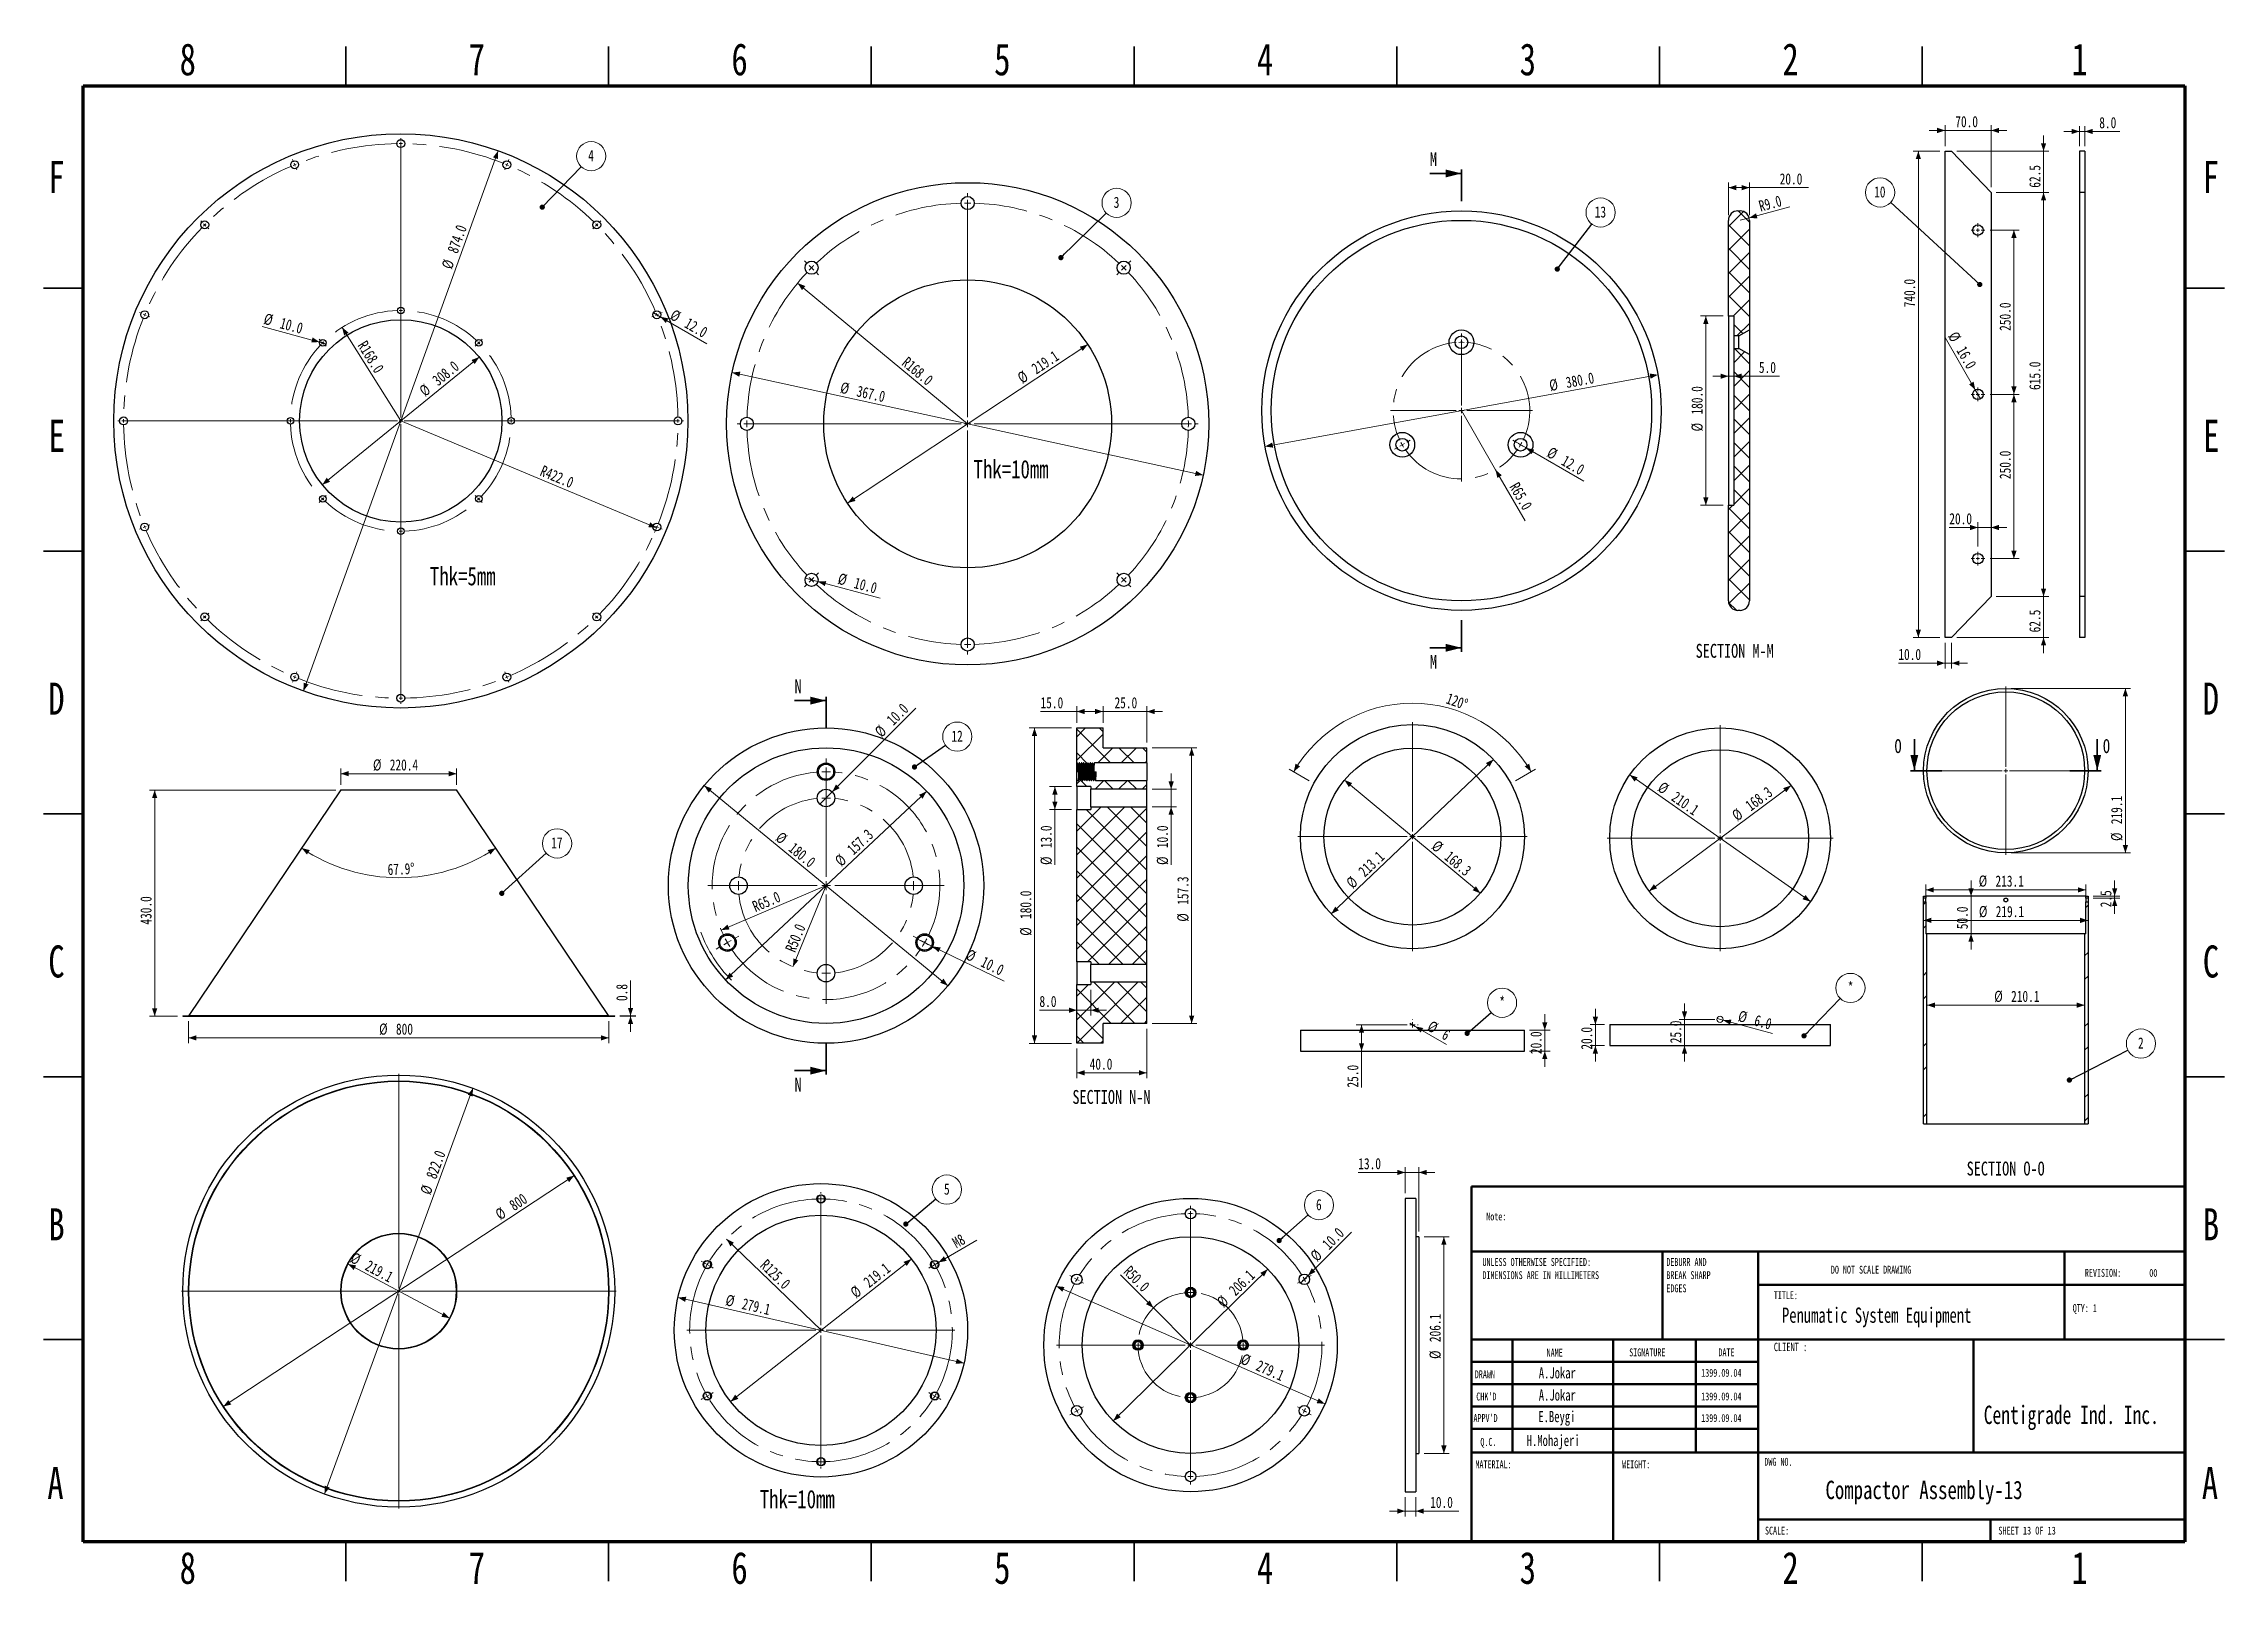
# Paper-space layout 'Sheet13' of a CAD drawing. Header units: millimetres. Extents: x 2 to 418, y 2 to 295.
import ezdxf

# ---------------------------------------------------------------- set-up
doc = ezdxf.new("R2010")
doc.units = ezdxf.units.MM
doc.linetypes.add('CENTER', pattern=[10.16, 6.35, -1.27, 1.27, -1.27])
doc.linetypes.add('CENTERX2', pattern=[20.32, 12.7, -2.54, 2.54, -2.54])
doc.styles.add('SLDTEXTSTYLE0', font='TXT', dxfattribs={"width": 0.75})
doc.styles.add('SLDTEXTSTYLE1', font='TXT', dxfattribs={"width": 0.686449})
doc.styles.add('SLDTEXTSTYLE2', font='TXT', dxfattribs={"width": 0.652778})
doc.styles.add('SLDTEXTSTYLE4', font='TXT', dxfattribs={"width": 0.7})
doc.styles.add('SLDTEXTSTYLE7', font='TXT', dxfattribs={"width": 0.696429})
doc.dimstyles.new('SLDDIMSTYLE13', dxfattribs={"dimtxt": 2.116667, "dimasz": 1.5, "dimexe": 0, "dimexo": 0.0625, "dimgap": 0.529167, "dimtad": 1, "dimdec": 1, "dimlfac": 7, "dimrnd": 1e-09, "dimzin": 12, "dimdsep": 46, "dimtxsty": 'SLDTEXTSTYLE0', "dimsah": 1, "dimcen": 0.09, "dimadec": 0, "dimazin": 3, "dimtfac": 1, "dimtdec": 0, "dimtofl": 0, "dimtmove": 0, "dimatfit": 3, "dimfxl": 1, "dimfrac": 2, "dimtolj": 1, "dimtzin": 12, "dimarcsym": 0})
doc.dimstyles.new('SLDDIMSTYLE18', dxfattribs={"dimtxt": 2.116667, "dimasz": 1.5, "dimexe": 0, "dimexo": 0.0625, "dimgap": 0.529167, "dimtad": 1, "dimdec": 1, "dimlfac": 5, "dimrnd": 1e-09, "dimzin": 4, "dimdsep": 46, "dimtxsty": 'SLDTEXTSTYLE0', "dimsah": 1, "dimcen": 0, "dimadec": 0, "dimazin": 1, "dimtfac": 1, "dimtdec": 0, "dimtmove": 0, "dimatfit": 3, "dimfxl": 1, "dimfrac": 2, "dimtolj": 1, "dimtzin": 12, "dimarcsym": 0})
doc.dimstyles.new('SLDDIMSTYLE20', dxfattribs={"dimtxt": 2.116667, "dimasz": 1.5, "dimexe": 0, "dimexo": 0.0625, "dimgap": 0.529167, "dimtad": 1, "dimdec": 1, "dimlfac": 5, "dimrnd": 1e-09, "dimzin": 4, "dimdsep": 46, "dimtxsty": 'SLDTEXTSTYLE0', "dimblk1": 'NONE', "dimsah": 1, "dimcen": 0, "dimadec": 0, "dimazin": 1, "dimtfac": 1, "dimtdec": 0, "dimtmove": 0, "dimatfit": 3, "dimldrblk": 'NONE', "dimfxl": 1, "dimfrac": 2, "dimtolj": 1, "dimtzin": 12, "dimarcsym": 0})
doc.dimstyles.new('SLDDIMSTYLE21', dxfattribs={"dimtxt": 2.116667, "dimasz": 1.5, "dimexe": 0, "dimexo": 0.0625, "dimgap": 0.529167, "dimtad": 1, "dimdec": 1, "dimlfac": 8, "dimrnd": 1e-09, "dimzin": 4, "dimdsep": 46, "dimtxsty": 'SLDTEXTSTYLE0', "dimsah": 1, "dimcen": 0, "dimadec": 0, "dimazin": 1, "dimtfac": 1, "dimtdec": 0, "dimtmove": 0, "dimatfit": 3, "dimfxl": 1, "dimfrac": 2, "dimtolj": 1, "dimtzin": 12, "dimarcsym": 0})
doc.dimstyles.new('SLDDIMSTYLE23', dxfattribs={"dimtxt": 2.116667, "dimasz": 1.5, "dimexe": 0, "dimexo": 0.0625, "dimgap": 0.529167, "dimtad": 1, "dimdec": 1, "dimlfac": 8, "dimrnd": 1e-09, "dimzin": 4, "dimdsep": 46, "dimtxsty": 'SLDTEXTSTYLE0', "dimsah": 1, "dimcen": 0, "dimadec": 0, "dimazin": 1, "dimtfac": 1, "dimtdec": 0, "dimtofl": 0, "dimtmove": 0, "dimatfit": 3, "dimfxl": 1, "dimfrac": 2, "dimtolj": 1, "dimtzin": 12, "dimarcsym": 0})
doc.dimstyles.new('SLDDIMSTYLE24', dxfattribs={"dimtxt": 2.116667, "dimasz": 1.5, "dimexe": 0, "dimexo": 0.0625, "dimgap": 0.529167, "dimtad": 1, "dimdec": 1, "dimlfac": 8, "dimrnd": 1e-09, "dimzin": 4, "dimdsep": 46, "dimtxsty": 'SLDTEXTSTYLE0', "dimblk1": 'NONE', "dimsah": 1, "dimcen": 0, "dimadec": 0, "dimazin": 1, "dimtfac": 1, "dimtdec": 0, "dimtmove": 0, "dimatfit": 3, "dimldrblk": 'NONE', "dimfxl": 1, "dimfrac": 2, "dimtolj": 1, "dimtzin": 12, "dimarcsym": 0})
doc.dimstyles.new('SLDDIMSTYLE25', dxfattribs={"dimtxt": 2.116667, "dimasz": 1.5, "dimexe": 0, "dimexo": 0.0625, "dimgap": 0.529167, "dimtad": 1, "dimdec": 1, "dimlfac": 5, "dimrnd": 1e-09, "dimzin": 4, "dimdsep": 46, "dimtxsty": 'SLDTEXTSTYLE0', "dimsah": 1, "dimcen": 0.09, "dimadec": 0, "dimazin": 1, "dimtfac": 1, "dimtdec": 0, "dimtmove": 0, "dimatfit": 0, "dimfxl": 1, "dimfrac": 2, "dimtolj": 1, "dimtzin": 12, "dimarcsym": 0})
doc.dimstyles.new('SLDDIMSTYLE26', dxfattribs={"dimtxt": 2.116667, "dimasz": 1.5, "dimexe": 0, "dimexo": 0.0625, "dimgap": 0.529167, "dimtad": 1, "dimdec": 1, "dimlfac": 5, "dimrnd": 1e-09, "dimzin": 4, "dimdsep": 46, "dimtxsty": 'SLDTEXTSTYLE0', "dimsah": 1, "dimcen": 0.09, "dimadec": 0, "dimazin": 1, "dimtfac": 1, "dimtdec": 0, "dimtofl": 0, "dimtmove": 0, "dimatfit": 3, "dimfxl": 1, "dimfrac": 2, "dimtolj": 1, "dimtzin": 12, "dimarcsym": 0})
doc.dimstyles.new('SLDDIMSTYLE29', dxfattribs={"dimtxt": 2.116667, "dimasz": 1.5, "dimexe": 0, "dimexo": 0.0625, "dimgap": 0.529167, "dimtad": 1, "dimdec": 1, "dimlfac": 8, "dimrnd": 1e-09, "dimzin": 4, "dimdsep": 46, "dimtxsty": 'SLDTEXTSTYLE0', "dimsah": 1, "dimcen": 0.09, "dimadec": 0, "dimazin": 1, "dimtfac": 1, "dimtdec": 0, "dimtofl": 0, "dimtmove": 0, "dimatfit": 3, "dimfxl": 1, "dimfrac": 2, "dimtolj": 1, "dimtzin": 12, "dimarcsym": 0})
doc.dimstyles.new('SLDDIMSTYLE3', dxfattribs={"dimtxt": 0.18, "dimasz": 1, "dimexe": 0, "dimexo": 0.0625, "dimgap": 0, "dimtad": 0, "dimtih": 1, "dimtoh": 1, "dimdec": 0, "dimrnd": 1e-09, "dimzin": 0, "dimdsep": 46, "dimtxsty": 'Standard', "dimblk1": 'DOT', "dimblk2": 'DOT', "dimsah": 1, "dimcen": 0.09, "dimadec": 0, "dimazin": 0, "dimtfac": 1, "dimtdec": 0, "dimtofl": 0, "dimtmove": 0, "dimatfit": 3, "dimldrblk": 'DOT', "dimfxl": 1, "dimfrac": 2, "dimtolj": 1, "dimtzin": 0, "dimarcsym": 0})
doc.dimstyles.new('SLDDIMSTYLE30', dxfattribs={"dimtxt": 2.116667, "dimasz": 1.5, "dimexe": 0, "dimexo": 0.0625, "dimgap": 0.529167, "dimtad": 1, "dimdec": 1, "dimlfac": 8, "dimrnd": 1e-09, "dimzin": 4, "dimdsep": 46, "dimtxsty": 'SLDTEXTSTYLE0', "dimsah": 1, "dimcen": 0.09, "dimadec": 0, "dimazin": 1, "dimtfac": 1, "dimtdec": 0, "dimtmove": 0, "dimatfit": 0, "dimfxl": 1, "dimfrac": 2, "dimtolj": 1, "dimtzin": 12, "dimarcsym": 0})
doc.dimstyles.new('SLDDIMSTYLE32', dxfattribs={"dimtxt": 2.116667, "dimasz": 1.5, "dimexe": 0, "dimexo": 0.0625, "dimgap": 0.529167, "dimtad": 1, "dimdec": 1, "dimlfac": 5, "dimrnd": 1e-09, "dimzin": 12, "dimdsep": 46, "dimtxsty": 'SLDTEXTSTYLE0', "dimsah": 1, "dimcen": 0.09, "dimadec": 0, "dimazin": 3, "dimtfac": 1, "dimtdec": 0, "dimtofl": 0, "dimtmove": 0, "dimatfit": 3, "dimfxl": 1, "dimfrac": 2, "dimtolj": 1, "dimtzin": 12, "dimarcsym": 0})
doc.dimstyles.new('SLDDIMSTYLE34', dxfattribs={"dimtxt": 2.116667, "dimasz": 1.5, "dimexe": 0, "dimexo": 0.0625, "dimgap": 0.529167, "dimtad": 1, "dimdec": 1, "dimlfac": 3, "dimrnd": 1e-09, "dimzin": 4, "dimdsep": 46, "dimtxsty": 'SLDTEXTSTYLE0', "dimsah": 1, "dimcen": 0, "dimadec": 0, "dimazin": 1, "dimtfac": 1, "dimtdec": 0, "dimtofl": 0, "dimtmove": 0, "dimatfit": 3, "dimfxl": 1, "dimfrac": 2, "dimtolj": 1, "dimtzin": 12, "dimarcsym": 0})
doc.dimstyles.new('SLDDIMSTYLE4', dxfattribs={"dimtxt": 2.116667, "dimasz": 1.5, "dimexe": 0, "dimexo": 0.0625, "dimgap": 0.529167, "dimtad": 1, "dimdec": 1, "dimlfac": 10, "dimrnd": 1e-09, "dimzin": 4, "dimdsep": 46, "dimtxsty": 'SLDTEXTSTYLE0', "dimsah": 1, "dimcen": 0.09, "dimadec": 0, "dimazin": 1, "dimtfac": 1, "dimtdec": 0, "dimtofl": 0, "dimtmove": 0, "dimatfit": 3, "dimfxl": 1, "dimfrac": 2, "dimtolj": 1, "dimtzin": 12, "dimarcsym": 0})
doc.dimstyles.new('SLDDIMSTYLE48', dxfattribs={"dimtxt": 2.116667, "dimasz": 1.5, "dimexe": 0, "dimexo": 0.0625, "dimgap": 0.529167, "dimtad": 1, "dimdec": 1, "dimlfac": 4, "dimrnd": 1e-09, "dimzin": 4, "dimdsep": 46, "dimtxsty": 'SLDTEXTSTYLE0', "dimblk1": 'NONE', "dimsah": 1, "dimcen": 0, "dimadec": 0, "dimazin": 1, "dimtfac": 1, "dimtdec": 0, "dimtmove": 0, "dimatfit": 3, "dimldrblk": 'NONE', "dimfxl": 1, "dimfrac": 2, "dimtolj": 1, "dimtzin": 12, "dimarcsym": 0})
doc.dimstyles.new('SLDDIMSTYLE5', dxfattribs={"dimtxt": 2.116667, "dimasz": 1.5, "dimexe": 0, "dimexo": 0.0625, "dimgap": 0.529167, "dimtad": 1, "dimdec": 1, "dimlfac": 10, "dimrnd": 1e-09, "dimzin": 4, "dimdsep": 46, "dimtxsty": 'SLDTEXTSTYLE0', "dimsah": 1, "dimcen": 0, "dimadec": 0, "dimazin": 1, "dimtfac": 1, "dimtdec": 0, "dimtmove": 0, "dimatfit": 3, "dimfxl": 1, "dimfrac": 2, "dimtolj": 1, "dimtzin": 12, "dimarcsym": 0})
doc.dimstyles.new('SLDDIMSTYLE50', dxfattribs={"dimtxt": 2.116667, "dimasz": 1.5, "dimexe": 0, "dimexo": 0.0625, "dimgap": 0.529167, "dimtad": 1, "dimdec": 4, "dimlfac": 10, "dimzin": 12, "dimdsep": 46, "dimtxsty": 'SLDTEXTSTYLE0', "dimsah": 1, "dimcen": 0.09, "dimazin": 3, "dimtfac": 1, "dimtdec": 0, "dimtofl": 0, "dimtmove": 0, "dimatfit": 3, "dimfxl": 1, "dimfrac": 2, "dimtolj": 1, "dimtzin": 12, "dimarcsym": 0})
doc.dimstyles.new('SLDDIMSTYLE51', dxfattribs={"dimtxt": 2.116667, "dimasz": 1.5, "dimexe": 0, "dimexo": 0.0625, "dimgap": 0.529167, "dimtad": 1, "dimdec": 1, "dimlfac": 4, "dimrnd": 1e-09, "dimzin": 4, "dimdsep": 46, "dimtxsty": 'SLDTEXTSTYLE0', "dimsah": 1, "dimcen": 0, "dimadec": 0, "dimazin": 1, "dimtfac": 1, "dimtdec": 0, "dimtmove": 0, "dimatfit": 3, "dimfxl": 1, "dimfrac": 2, "dimtolj": 1, "dimtzin": 12, "dimarcsym": 0})
doc.dimstyles.new('SLDDIMSTYLE61', dxfattribs={"dimtxt": 2.116667, "dimasz": 1.5, "dimexe": 0, "dimexo": 0.0625, "dimgap": 0.529167, "dimtad": 1, "dimdec": 1, "dimlfac": 4, "dimrnd": 1e-09, "dimzin": 12, "dimdsep": 46, "dimtxsty": 'SLDTEXTSTYLE0', "dimsah": 1, "dimcen": 0, "dimadec": 0, "dimazin": 3, "dimtfac": 1, "dimtdec": 0, "dimtmove": 0, "dimatfit": 3, "dimfxl": 1, "dimfrac": 2, "dimtolj": 1, "dimtzin": 12, "dimarcsym": 0})
doc.dimstyles.new('SLDDIMSTYLE62', dxfattribs={"dimtxt": 2.116667, "dimasz": 1.5, "dimexe": 0, "dimexo": 0.0625, "dimgap": 0.529167, "dimtad": 1, "dimdec": 1, "dimlfac": 4, "dimrnd": 1e-09, "dimzin": 4, "dimdsep": 46, "dimtxsty": 'SLDTEXTSTYLE0', "dimsah": 1, "dimcen": 0, "dimadec": 0, "dimazin": 1, "dimtfac": 1, "dimtdec": 0, "dimtofl": 0, "dimtmove": 0, "dimatfit": 3, "dimfxl": 1, "dimfrac": 2, "dimtolj": 1, "dimtzin": 12, "dimarcsym": 0})
doc.dimstyles.new('SLDDIMSTYLE63', dxfattribs={"dimtxt": 2.116667, "dimasz": 1.5, "dimexe": 0, "dimexo": 0.0625, "dimgap": 0.529167, "dimtad": 1, "dimdec": 1, "dimlfac": 5, "dimrnd": 1e-09, "dimzin": 4, "dimdsep": 46, "dimtxsty": 'SLDTEXTSTYLE0', "dimsah": 1, "dimcen": 0, "dimadec": 0, "dimazin": 1, "dimtfac": 1, "dimtdec": 0, "dimtofl": 0, "dimtmove": 0, "dimatfit": 3, "dimfxl": 1, "dimfrac": 2, "dimtolj": 1, "dimtzin": 12, "dimarcsym": 0})
doc.dimstyles.new('SLDDIMSTYLE64', dxfattribs={"dimtxt": 2.116667, "dimasz": 1.5, "dimexe": 0, "dimexo": 0.0625, "dimgap": 0.529167, "dimtad": 1, "dimdec": 1, "dimlfac": 10, "dimrnd": 1e-09, "dimzin": 12, "dimdsep": 46, "dimtxsty": 'SLDTEXTSTYLE0', "dimsah": 1, "dimcen": 0.09, "dimadec": 0, "dimazin": 3, "dimtfac": 1, "dimtdec": 0, "dimtofl": 0, "dimtmove": 0, "dimatfit": 3, "dimfxl": 1, "dimfrac": 2, "dimtolj": 1, "dimtzin": 12, "dimarcsym": 0})
doc.dimstyles.new('SLDDIMSTYLE65', dxfattribs={"dimtxt": 2.116667, "dimasz": 1.5, "dimexe": 0, "dimexo": 0.0625, "dimgap": 0.529167, "dimtad": 1, "dimdec": 0, "dimlfac": 10, "dimrnd": 1e-09, "dimzin": 12, "dimdsep": 46, "dimtxsty": 'SLDTEXTSTYLE0', "dimsah": 1, "dimcen": 0.09, "dimadec": 0, "dimazin": 3, "dimtfac": 1, "dimtdec": 0, "dimtofl": 0, "dimtmove": 0, "dimatfit": 3, "dimfxl": 1, "dimfrac": 2, "dimtolj": 1, "dimtzin": 12, "dimarcsym": 0})
doc.dimstyles.new('SLDDIMSTYLE66', dxfattribs={"dimtxt": 2.116667, "dimasz": 1.5, "dimexe": 0, "dimexo": 0.0625, "dimgap": 0.529167, "dimtad": 1, "dimdec": 1, "dimlfac": 10, "dimrnd": 1e-09, "dimdsep": 46, "dimtxsty": 'SLDTEXTSTYLE0', "dimsah": 1, "dimcen": 0.09, "dimadec": 0, "dimazin": 2, "dimtfac": 1, "dimtdec": 0, "dimtmove": 0, "dimatfit": 0, "dimfxl": 1, "dimfrac": 2, "dimtolj": 1, "dimtzin": 12, "dimarcsym": 0})
doc.dimstyles.new('SLDDIMSTYLE67', dxfattribs={"dimtxt": 2.116667, "dimasz": 1.5, "dimexe": 0, "dimexo": 0.0625, "dimgap": 0.529167, "dimtad": 1, "dimdec": 0, "dimlfac": 10, "dimrnd": 1e-09, "dimzin": 12, "dimdsep": 46, "dimtxsty": 'SLDTEXTSTYLE0', "dimsah": 1, "dimcen": 0, "dimadec": 0, "dimazin": 3, "dimtfac": 1, "dimtdec": 0, "dimtmove": 0, "dimatfit": 3, "dimfxl": 1, "dimfrac": 2, "dimtolj": 1, "dimtzin": 12, "dimarcsym": 0})
doc.dimstyles.new('SLDDIMSTYLE68', dxfattribs={"dimtxt": 2.116667, "dimasz": 1.5, "dimexe": 0, "dimexo": 0.0625, "dimgap": 0.529167, "dimtad": 1, "dimdec": 1, "dimlfac": 10, "dimrnd": 1e-09, "dimzin": 12, "dimdsep": 46, "dimtxsty": 'SLDTEXTSTYLE0', "dimsah": 1, "dimcen": 0, "dimadec": 0, "dimazin": 3, "dimtfac": 1, "dimtdec": 0, "dimtmove": 0, "dimatfit": 3, "dimfxl": 1, "dimfrac": 2, "dimtolj": 1, "dimtzin": 12, "dimarcsym": 0})
doc.dimstyles.new('SLDDIMSTYLE69', dxfattribs={"dimtxt": 2.116667, "dimasz": 1.5, "dimexe": 0, "dimexo": 0.0625, "dimgap": 0.529167, "dimtad": 1, "dimdec": 1, "dimlfac": 3, "dimrnd": 1e-09, "dimzin": 12, "dimdsep": 46, "dimtxsty": 'SLDTEXTSTYLE0', "dimsah": 1, "dimcen": 0, "dimadec": 0, "dimazin": 3, "dimtfac": 1, "dimtdec": 0, "dimtmove": 0, "dimatfit": 3, "dimfxl": 1, "dimfrac": 2, "dimtolj": 1, "dimtzin": 12, "dimarcsym": 0})
doc.dimstyles.new('SLDDIMSTYLE7', dxfattribs={"dimtxt": 2.116667, "dimasz": 1.5, "dimexe": 0, "dimexo": 0.0625, "dimgap": 0.529167, "dimtad": 1, "dimdec": 1, "dimlfac": 3, "dimrnd": 1e-09, "dimzin": 4, "dimdsep": 46, "dimtxsty": 'SLDTEXTSTYLE0', "dimsah": 1, "dimcen": 0.09, "dimadec": 0, "dimazin": 1, "dimtfac": 1, "dimtdec": 0, "dimtmove": 0, "dimatfit": 0, "dimfxl": 1, "dimfrac": 2, "dimtolj": 1, "dimtzin": 12, "dimarcsym": 0})
doc.dimstyles.new('SLDDIMSTYLE70', dxfattribs={"dimtxt": 2.116667, "dimasz": 1.5, "dimexe": 0, "dimexo": 0.0625, "dimgap": 0.529167, "dimtad": 1, "dimdec": 1, "dimlfac": 3, "dimrnd": 1e-09, "dimzin": 4, "dimdsep": 46, "dimtxsty": 'SLDTEXTSTYLE0', "dimsah": 1, "dimcen": 0, "dimadec": 0, "dimazin": 1, "dimtfac": 1, "dimtdec": 0, "dimtmove": 0, "dimatfit": 3, "dimfxl": 1, "dimfrac": 2, "dimtolj": 1, "dimtzin": 12, "dimarcsym": 0})
doc.dimstyles.new('SLDDIMSTYLE71', dxfattribs={"dimtxt": 2.116667, "dimasz": 1.5, "dimexe": 0, "dimexo": 0.0625, "dimgap": 0.529167, "dimtad": 1, "dimdec": 1, "dimlfac": 3, "dimrnd": 1e-09, "dimzin": 4, "dimdsep": 46, "dimtxsty": 'SLDTEXTSTYLE0', "dimblk1": 'NONE', "dimsah": 1, "dimcen": 0, "dimadec": 0, "dimazin": 1, "dimtfac": 1, "dimtdec": 0, "dimtmove": 0, "dimatfit": 3, "dimldrblk": 'NONE', "dimfxl": 1, "dimfrac": 2, "dimtolj": 1, "dimtzin": 12, "dimarcsym": 0})
doc.dimstyles.new('SLDDIMSTYLE72', dxfattribs={"dimtxt": 2.116667, "dimasz": 1.5, "dimexe": 0, "dimexo": 0.0625, "dimgap": 0.529167, "dimtad": 1, "dimdec": 1, "dimlfac": 3, "dimrnd": 1e-09, "dimzin": 12, "dimdsep": 46, "dimtxsty": 'SLDTEXTSTYLE0', "dimsah": 1, "dimcen": 0.09, "dimadec": 0, "dimazin": 3, "dimtfac": 1, "dimtdec": 0, "dimtofl": 0, "dimtmove": 0, "dimatfit": 3, "dimfxl": 1, "dimfrac": 2, "dimtolj": 1, "dimtzin": 12, "dimarcsym": 0})
doc.dimstyles.new('SLDDIMSTYLE73', dxfattribs={"dimtxt": 2.116667, "dimasz": 1.5, "dimexe": 0, "dimexo": 0.0625, "dimgap": 0.529167, "dimtad": 1, "dimdec": 1, "dimlfac": 5, "dimrnd": 1e-09, "dimzin": 12, "dimdsep": 46, "dimtxsty": 'SLDTEXTSTYLE0', "dimsah": 1, "dimcen": 0, "dimadec": 0, "dimazin": 3, "dimtfac": 1, "dimtdec": 0, "dimtmove": 0, "dimatfit": 3, "dimfxl": 1, "dimfrac": 2, "dimtolj": 1, "dimtzin": 12, "dimarcsym": 0})
doc.dimstyles.new('SLDDIMSTYLE74', dxfattribs={"dimtxt": 2.116667, "dimasz": 1.5, "dimexe": 0, "dimexo": 0.0625, "dimgap": 0.529167, "dimtad": 1, "dimdec": 1, "dimlfac": 5, "dimrnd": 1e-09, "dimzin": 12, "dimdsep": 46, "dimtxsty": 'SLDTEXTSTYLE0', "dimblk1": 'NONE', "dimsah": 1, "dimcen": 0, "dimadec": 0, "dimazin": 3, "dimtfac": 1, "dimtdec": 0, "dimtmove": 0, "dimatfit": 3, "dimldrblk": 'NONE', "dimfxl": 1, "dimfrac": 2, "dimtolj": 1, "dimtzin": 12, "dimarcsym": 0})
doc.dimstyles.new('SLDDIMSTYLE75', dxfattribs={"dimtxt": 2.116667, "dimasz": 1.5, "dimexe": 0, "dimexo": 0.0625, "dimgap": 0.529167, "dimtad": 1, "dimdec": 4, "dimlfac": 5, "dimzin": 12, "dimdsep": 46, "dimtxsty": 'SLDTEXTSTYLE0', "dimsah": 1, "dimcen": 0.09, "dimazin": 3, "dimtfac": 1, "dimtdec": 0, "dimtofl": 0, "dimtmove": 0, "dimatfit": 3, "dimfxl": 1, "dimfrac": 2, "dimtolj": 1, "dimtzin": 12, "dimarcsym": 0})
doc.dimstyles.new('SLDDIMSTYLE76', dxfattribs={"dimtxt": 2.116667, "dimasz": 1.5, "dimexe": 0, "dimexo": 0.0625, "dimgap": 0.529167, "dimtad": 1, "dimdec": 1, "dimlfac": 5, "dimrnd": 1e-09, "dimzin": 12, "dimdsep": 46, "dimtxsty": 'SLDTEXTSTYLE0', "dimblk1": 'NONE', "dimsah": 1, "dimcen": 0, "dimadec": 0, "dimazin": 3, "dimtfac": 1, "dimtdec": 0, "dimtmove": 0, "dimatfit": 3, "dimldrblk": 'NONE', "dimfxl": 1, "dimfrac": 2, "dimtolj": 1, "dimtzin": 12, "dimarcsym": 0})
doc.dimstyles.new('SLDDIMSTYLE77', dxfattribs={"dimtxt": 2.116667, "dimasz": 1.5, "dimexe": 0, "dimexo": 0.0625, "dimgap": 0.529167, "dimtad": 1, "dimdec": 1, "dimlfac": 7, "dimrnd": 1e-09, "dimzin": 12, "dimdsep": 46, "dimtxsty": 'SLDTEXTSTYLE0', "dimsah": 1, "dimcen": 0.09, "dimadec": 0, "dimazin": 3, "dimtfac": 1, "dimtdec": 0, "dimtmove": 0, "dimatfit": 0, "dimfxl": 1, "dimfrac": 2, "dimtolj": 1, "dimtzin": 12, "dimarcsym": 0})
doc.dimstyles.new('SLDDIMSTYLE78', dxfattribs={"dimtxt": 2.116667, "dimasz": 1.5, "dimexe": 0, "dimexo": 0.0625, "dimgap": 0.529167, "dimtad": 1, "dimdec": 1, "dimlfac": 7, "dimrnd": 1e-09, "dimzin": 4, "dimdsep": 46, "dimtxsty": 'SLDTEXTSTYLE0', "dimsah": 1, "dimcen": 0.09, "dimadec": 0, "dimazin": 1, "dimtfac": 1, "dimtdec": 0, "dimtmove": 0, "dimatfit": 0, "dimfxl": 1, "dimfrac": 2, "dimtolj": 1, "dimtzin": 12, "dimarcsym": 0})
doc.dimstyles.new('SLDDIMSTYLE79', dxfattribs={"dimtxt": 2.116667, "dimasz": 1.5, "dimexe": 0, "dimexo": 0.0625, "dimgap": 0.529167, "dimtad": 1, "dimdec": 1, "dimlfac": 8, "dimrnd": 1e-09, "dimzin": 12, "dimdsep": 46, "dimtxsty": 'SLDTEXTSTYLE0', "dimsah": 1, "dimcen": 0.09, "dimadec": 0, "dimazin": 3, "dimtfac": 1, "dimtdec": 0, "dimtmove": 0, "dimatfit": 0, "dimfxl": 1, "dimfrac": 2, "dimtolj": 1, "dimtzin": 12, "dimarcsym": 0})
doc.dimstyles.new('SLDDIMSTYLE8', dxfattribs={"dimtxt": 2.116667, "dimasz": 1.5, "dimexe": 0, "dimexo": 0.0625, "dimgap": 0.529167, "dimtad": 1, "dimdec": 1, "dimlfac": 3, "dimrnd": 1e-09, "dimzin": 4, "dimdsep": 46, "dimtxsty": 'SLDTEXTSTYLE0', "dimsah": 1, "dimcen": 0.09, "dimadec": 0, "dimazin": 1, "dimtfac": 1, "dimtdec": 0, "dimtofl": 0, "dimtmove": 0, "dimatfit": 3, "dimfxl": 1, "dimfrac": 2, "dimtolj": 1, "dimtzin": 12, "dimarcsym": 0})

psp = doc.layouts.new('Sheet13')

# ---------------------------------------------------------------- texts
at = {"color": 7, "linetype": 'Continuous', "lineweight": 0}
for s, insert, char_height, attachment_point, style in [('8', (29.938617, 295.11369), 6.096, 2, 'SLDTEXTSTYLE0'), ('7', (84.938617, 295.11369), 6.096, 2, 'SLDTEXTSTYLE0'), ('6', (134.938617, 295.11369), 6.096, 2, 'SLDTEXTSTYLE0'), ('5', (184.938617, 295.11369), 6.096, 2, 'SLDTEXTSTYLE0'), ('4', (234.938617, 295.11369), 6.096, 2, 'SLDTEXTSTYLE0'), ('3', (284.938617, 295.11369), 6.096, 2, 'SLDTEXTSTYLE0'), ('2', (334.938617, 295.11369), 6.096, 2, 'SLDTEXTSTYLE0'), ('1', (389.938617, 295.11369), 6.096, 2, 'SLDTEXTSTYLE0'), ('F', (4.9365, 272.72569), 6.096, 2, 'SLDTEXTSTYLE0'), ('F', (414.9365, 272.72569), 6.096, 2, 'SLDTEXTSTYLE0'), ('E', (5.010583, 223.47569), 6.096, 2, 'SLDTEXTSTYLE0'), ('E', (415.010583, 223.47569), 6.096, 2, 'SLDTEXTSTYLE0'), ('Thk=10mm', (179.472343, 215.839017), 3.5, 1, 'SLDTEXTSTYLE0'), ('Thk=5mm', (76.013431, 195.490479), 3.5, 1, 'SLDTEXTSTYLE0'), ('SECTION M-M', (324.31358, 180.850108), 2.64583333, 2, 'SLDTEXTSTYLE0'), ('D', (4.93015, 173.47569), 6.096, 2, 'SLDTEXTSTYLE0'), ('D', (414.93015, 173.47569), 6.096, 2, 'SLDTEXTSTYLE0'), ('C', (4.9365, 123.47569), 6.096, 2, 'SLDTEXTSTYLE0'), ('C', (414.9365, 123.47569), 6.096, 2, 'SLDTEXTSTYLE0'), ('SECTION N-N', (205.707933, 95.97366), 2.64583333, 2, 'SLDTEXTSTYLE0'), ('SECTION O-O', (375.884022, 82.346409), 2.64583333, 2, 'SLDTEXTSTYLE0'), ('B', (4.953433, 73.47569), 6.096, 2, 'SLDTEXTSTYLE0'), ('Note:', (277.03228, 72.666299), 1.5, 1, 'SLDTEXTSTYLE0'), ('B', (414.953433, 73.47569), 6.096, 2, 'SLDTEXTSTYLE0'), ('DO NOT SCALE DRAWING', (342.614641, 62.532994), 1.5, 1, 'SLDTEXTSTYLE0'), ('REVISION:       00', (390.95489, 61.934773), 1.5, 1, 'SLDTEXTSTYLE2'), ('TITLE:', (331.759515, 57.683927), 1.5, 1, 'SLDTEXTSTYLE0'), ('Penumatic System Equipment', (333.31006, 54.589921), 2.91041667, 1, 'SLDTEXTSTYLE4'), ('QTY: 1', (388.640778, 55.232277), 1.5, 1, 'SLDTEXTSTYLE0'), ('NAME', (288.522239, 46.751483), 1.5, 1, 'SLDTEXTSTYLE0'), ('SIGNATURE', (304.233588, 46.811756), 1.5, 1, 'SLDTEXTSTYLE0'), ('DATE', (321.217826, 46.811756), 1.5, 1, 'SLDTEXTSTYLE0'), ('CLIENT :', (331.759515, 47.885269), 1.5875, 1, 'SLDTEXTSTYLE4'), ('DRAWN', (274.843363, 42.634781), 1.5, 1, 'SLDTEXTSTYLE1'), ('A.Jokar', (287.033238, 43.219213), 2.1166667, 1, 'SLDTEXTSTYLE4'), ('1399.09.04', (317.943649, 42.916931), 1.5, 1, 'SLDTEXTSTYLE0'), ("CHK'D", (275.139222, 38.411853), 1.5, 1, 'SLDTEXTSTYLE0'), ('A.Jokar', (287.033238, 38.996284), 2.1166667, 1, 'SLDTEXTSTYLE4'), ('1399.09.04', (317.943649, 38.425533), 1.5, 1, 'SLDTEXTSTYLE0'), ("APPV'D", (274.601722, 34.315867), 1.5, 1, 'SLDTEXTSTYLE0'), ('E.Beygi', (286.947004, 34.900298), 2.1166667, 1, 'SLDTEXTSTYLE4'), ('1399.09.04', (317.943649, 34.315867), 1.5, 1, 'SLDTEXTSTYLE0'), ('Centigrade Ind. Inc.', (371.707574, 35.923416), 3.5, 1, 'SLDTEXTSTYLE4'), ('Q.C.', (275.915394, 29.775636), 1.5, 1, 'SLDTEXTSTYLE0'), ('H.Mohajeri', (284.734303, 30.360067), 2.1166667, 1, 'SLDTEXTSTYLE4'), ('MATERIAL:', (274.975238, 25.504662), 1.5, 1, 'SLDTEXTSTYLE0'), ('WEIGHT:', (302.893607, 25.503246), 1.4986, 1, 'SLDTEXTSTYLE0'), ('DWG NO.', (329.953002, 25.986056), 1.5, 1, 'SLDTEXTSTYLE0'), ('A', (4.756583, 24.22569), 6.096, 2, 'SLDTEXTSTYLE0'), ('Compactor Assembly-13', (341.590096, 21.640043), 3.5, 1, 'SLDTEXTSTYLE0'), ('A', (414.756583, 24.22569), 6.096, 2, 'SLDTEXTSTYLE0'), ('Thk=10mm', (138.779308, 19.891826), 3.5, 1, 'SLDTEXTSTYLE0'), ('SCALE:', (330.073966, 12.900087), 1.5, 1, 'SLDTEXTSTYLE0'), ('SHEET 13 OF 13', (374.478294, 12.900087), 1.5, 1, 'SLDTEXTSTYLE7'), ('8', (29.938617, 8.11369), 6.096, 2, 'SLDTEXTSTYLE0'), ('7', (84.938617, 8.11369), 6.096, 2, 'SLDTEXTSTYLE0'), ('6', (134.938617, 8.11369), 6.096, 2, 'SLDTEXTSTYLE0'), ('5', (184.938617, 8.11369), 6.096, 2, 'SLDTEXTSTYLE0'), ('4', (234.938617, 8.11369), 6.096, 2, 'SLDTEXTSTYLE0'), ('3', (284.938617, 8.11369), 6.096, 2, 'SLDTEXTSTYLE0'), ('2', (334.938617, 8.11369), 6.096, 2, 'SLDTEXTSTYLE0'), ('1', (389.938617, 8.11369), 6.096, 2, 'SLDTEXTSTYLE0')]:
    psp.add_mtext(s, dxfattribs=dict(at, insert=insert, char_height=char_height, attachment_point=attachment_point, style=style))
at = {"color": 7, "linetype": 'Continuous', "char_height": 2.645833, "attachment_point": 1, "style": 'SLDTEXTSTYLE0'}
for s, insert in [('M', (266.31033, 274.385783)), ('M', (266.31033, 178.761133)), ('N', (145.400801, 174.094165)), ('O', (354.728342, 162.717581)), ('O', (394.387739, 162.717581)), ('N', (145.400801, 98.309515))]:
    psp.add_mtext(s, dxfattribs=dict(at, insert=insert))

# ---------------------------------------------------------------- blocks, each defined once
blk = doc.blocks.new('SW_NOTE_169')
at = {"color": 0, "linetype": 'Continuous', "lineweight": 0, "char_height": 1.5, "attachment_point": 1, "style": 'SLDTEXTSTYLE0'}
for s, insert in [('UNLESS OTHERWISE SPECIFIED:', (0, 1.93)), ('DIMENSIONS ARE IN MILLIMETERS', (0, -0.57))]:
    blk.add_mtext(s, dxfattribs=dict(at, insert=insert))
blk = doc.blocks.new('SW_NOTE_170')
at = {"color": 0, "linetype": 'Continuous', "lineweight": 0, "char_height": 1.5, "attachment_point": 1, "style": 'SLDTEXTSTYLE0'}
for s, insert in [('DEBURR AND', (0, 1.93)), ('BREAK SHARP', (0, -0.57)), ('EDGES', (0, -3.07))]:
    blk.add_mtext(s, dxfattribs=dict(at, insert=insert))
blk = doc.blocks.new('_D_221')
at = {"color": 7, "linetype": 'Continuous', "lineweight": 18}
blk.add_line((85.4, 235.42), (55.53, 211.12), dxfattribs=at)
for points in [[(85.4, 235.42), (83.92, 234.86), (84.55, 234.09)], [(55.53, 211.12), (57.01, 211.68), (56.38, 212.46)]]:
    blk.add_solid(points, dxfattribs=at)
at = {"color": 7, "linetype": 'Continuous', "lineweight": 18, "char_height": 2.117, "attachment_point": 1, "rotation": 39.1317, "style": 'SLDTEXTSTYLE0'}
for s, insert in [('308.0', (76.23, 231.46)), ('%%c', (73.76, 229.44))]:
    blk.add_mtext(s, dxfattribs=dict(at, insert=insert))
blk = doc.blocks.new('_D_222')
at = {"color": 7, "linetype": 'Continuous', "lineweight": 18}
blk.add_line((59.31, 241.06), (70.47, 223.27), dxfattribs=at)
blk.add_solid([(59.31, 241.06), (59.68, 239.53), (60.53, 240.06)], dxfattribs=at)
at = {"color": 7, "linetype": 'Continuous', "lineweight": 18, "insert": (63.96, 238.76), "char_height": 2.117, "attachment_point": 1, "rotation": 302.0915, "style": 'SLDTEXTSTYLE0'}
blk.add_mtext('R168.0', dxfattribs=at)
blk = doc.blocks.new('_D_223')
at = {"color": 7, "linetype": 'Continuous', "lineweight": 18}
for q in [(44.08, 241.21), (56.22, 237.96)]:
    blk.add_line((55.01, 238.28), q, dxfattribs=at)
blk.add_solid([(55.01, 238.28), (53.69, 239.16), (53.44, 238.19)], dxfattribs=at)
at = {"color": 7, "linetype": 'Continuous', "lineweight": 18, "char_height": 2.117, "attachment_point": 1, "rotation": 345, "style": 'SLDTEXTSTYLE0'}
for s, insert in [('%%c', (44.78, 243.81)), ('10.0', (47.86, 242.98))]:
    blk.add_mtext(s, dxfattribs=dict(at, insert=insert))
blk = doc.blocks.new('_NONE')
blk = doc.blocks.new('_D_224')
at = {"color": 7, "linetype": 'Continuous', "lineweight": 18}
blk.add_line((89, 274.66), (51.94, 171.89), dxfattribs=at)
for points in [[(89, 274.66), (88.02, 273.42), (88.96, 273.08)], [(51.94, 171.89), (52.92, 173.13), (51.98, 173.47)]]:
    blk.add_solid(points, dxfattribs=at)
at = {"color": 7, "linetype": 'Continuous', "lineweight": 18, "char_height": 2.117, "attachment_point": 1, "rotation": 70.1716, "style": 'SLDTEXTSTYLE0'}
for s, insert in [('874.0', (79.26, 255.69)), ('%%c', (78.17, 252.68))]:
    blk.add_mtext(s, dxfattribs=dict(at, insert=insert))
blk = doc.blocks.new('_D_225')
at = {"color": 7, "linetype": 'Continuous', "lineweight": 18}
blk.add_line((119.14, 202.95), (70.47, 223.27), dxfattribs=at)
blk.add_arc((70.47, 223.27), 52.75, 336.2478, 337.568, dxfattribs=at)
blk.add_solid([(119.14, 202.95), (117.95, 203.99), (117.57, 203.06)], dxfattribs=at)
at = {"color": 7, "linetype": 'Continuous', "lineweight": 18, "insert": (97.62, 214.89), "char_height": 2.117, "attachment_point": 1, "rotation": 337.3339, "style": 'SLDTEXTSTYLE0'}
blk.add_mtext('R422.0', dxfattribs=at)
blk = doc.blocks.new('_D_226')
at = {"color": 7, "linetype": 'Continuous', "lineweight": 18}
for q in [(118.55, 243.84), (128.74, 237.95)]:
    blk.add_line((119.85, 243.09), q, dxfattribs=at)
blk.add_solid([(119.85, 243.09), (120.9, 241.9), (121.4, 242.77)], dxfattribs=at)
at = {"color": 7, "linetype": 'Continuous', "lineweight": 18, "char_height": 2.117, "attachment_point": 1, "rotation": 330, "style": 'SLDTEXTSTYLE0'}
for s, insert in [('%%c', (122.57, 244.61)), ('12.0', (125.34, 243.01))]:
    blk.add_mtext(s, dxfattribs=dict(at, insert=insert))
blk = doc.blocks.new('SW_NOTE_171')
at = {"color": 0, "linetype": 'Continuous', "lineweight": 0}
blk.add_circle((1.93, 2.01), 2.78, dxfattribs=at)
at = {"color": 0, "linetype": 'Continuous', "lineweight": 0, "insert": (1.9, 3.17), "char_height": 2.12, "attachment_point": 2, "style": 'SLDTEXTSTYLE0'}
blk.add_mtext('4', dxfattribs=at)
blk = doc.blocks.new('_DOT')
at = {"color": 0, "linetype": 'ByBlock', "lineweight": -2}
blk.add_line((-0.5, 0), (-1, 0), dxfattribs=at)
at = {"color": 0, "linetype": 'ByBlock', "const_width": 0.5}
blk.add_lwpolyline([(-0.25, 0, 1), (0.25, 0, 1)], format="xyb", close=True, dxfattribs=at)
blk = doc.blocks.new('SW_CENTERMARKSYMBOL_28')
at = {"color": 0, "linetype": 'Continuous', "lineweight": 0}
for p, q in [((-48.73, 33.19), (-48.73, 33.63)), ((-69.16, 29.13), (-69.33, 29.53)), ((-48.73, -19.56), (-48.73, 32.88)), ((-48.73, 32.56), (-48.73, 32.88)), ((-48.73, 32.56), (-48.73, 32.25)), ((-48.73, 31.94), (-48.73, 31.5)), ((-28.31, 29.13), (-28.14, 29.53)), ((-68.92, 28.55), (-69.04, 28.84)), ((-68.92, 28.55), (-68.8, 28.26)), ((-68.68, 27.97), (-68.51, 27.57)), ((-28.79, 27.97), (-28.95, 27.57)), ((-28.55, 28.55), (-28.67, 28.26)), ((-28.55, 28.55), (-28.43, 28.84)), ((-86.48, 17.56), (-86.79, 17.86)), ((-86.03, 17.11), (-86.26, 17.33)), ((-86.03, 17.11), (-85.81, 16.89)), ((-85.59, 16.67), (-85.28, 16.36)), ((-11.88, 16.67), (-12.19, 16.36)), ((-11.43, 17.11), (-11.66, 16.89)), ((-11.43, 17.11), (-11.21, 17.33)), ((-10.99, 17.56), (-10.68, 17.86)), ((-98.05, 0.24), (-98.45, 0.41)), ((-97.47, 0), (-97.76, 0.12)), ((-48.73, 1.44), (-48.73, 1.75)), ((-48.73, 0.81), (-48.73, 1.13)), ((-48.73, 0.81), (-48.73, 0.5)), ((-48.73, 0.19), (-48.73, -0.12)), ((0, 0), (-0.29, -0.12)), ((0, 0), (0.29, 0.12)), ((0.58, 0.24), (0.98, 0.41)), ((-97.47, 0), (-97.18, -0.12)), ((-96.89, -0.24), (-96.49, -0.41)), ((-0.58, -0.24), (-0.98, -0.41)), ((-64.03, -4.9), (-64.25, -4.67)), ((-63.58, -5.34), (-63.8, -5.12)), ((-63.58, -5.34), (-63.36, -5.56)), ((-63.14, -5.78), (-62.92, -6)), ((-34.33, -5.78), (-34.55, -6)), ((-33.89, -5.34), (-34.11, -5.56)), ((-33.89, -5.34), (-33.66, -5.12)), ((-33.44, -4.9), (-33.22, -4.67)), ((-102.11, -20.19), (-102.55, -20.19)), ((-49.36, -20.19), (-101.8, -20.19)), ((-101.48, -20.19), (-101.8, -20.19)), ((-101.48, -20.19), (-101.17, -20.19)), ((-100.86, -20.19), (-100.42, -20.19)), ((-70.36, -20.19), (-70.67, -20.19)), ((-69.73, -20.19), (-70.05, -20.19)), ((-69.73, -20.19), (-69.42, -20.19)), ((-69.11, -20.19), (-68.8, -20.19)), ((-48.73, -20.19), (-49.05, -20.19)), ((-48.73, -20.19), (-48.73, -19.87)), ((-48.73, -20.19), (-48.73, -20.5)), ((-48.73, -20.19), (-48.42, -20.19)), ((-48.11, -20.19), (4.33, -20.19)), ((-28.36, -20.19), (-28.67, -20.19)), ((-27.73, -20.19), (-28.05, -20.19)), ((-27.73, -20.19), (-27.42, -20.19)), ((-27.11, -20.19), (-26.8, -20.19)), ((3.39, -20.19), (2.95, -20.19)), ((4.02, -20.19), (3.7, -20.19)), ((4.02, -20.19), (4.33, -20.19)), ((4.64, -20.19), (5.08, -20.19)), ((-48.73, -20.81), (-48.73, -73.25)), ((-64.03, -35.48), (-64.25, -35.7)), ((-63.58, -35.04), (-63.8, -35.26)), ((-63.58, -35.04), (-63.36, -34.81)), ((-63.14, -34.59), (-62.92, -34.37)), ((-34.33, -34.59), (-34.55, -34.37)), ((-33.89, -35.04), (-34.11, -34.81)), ((-33.89, -35.04), (-33.66, -35.26)), ((-33.44, -35.48), (-33.22, -35.7)), ((-98.05, -40.61), (-98.45, -40.78)), ((-97.47, -40.37), (-97.76, -40.49)), ((-97.47, -40.37), (-97.18, -40.25)), ((-96.89, -40.13), (-96.49, -39.97)), ((-48.73, -40.56), (-48.73, -40.25)), ((-48.73, -41.19), (-48.73, -40.87)), ((-48.73, -41.19), (-48.73, -41.5)), ((-0.58, -40.13), (-0.98, -39.97)), ((0, -40.37), (-0.29, -40.25)), ((0, -40.37), (0.29, -40.49)), ((0.58, -40.61), (0.98, -40.78)), ((-48.73, -41.81), (-48.73, -42.12)), ((-86.48, -57.93), (-86.79, -58.24)), ((-86.03, -57.49), (-86.26, -57.71)), ((-86.03, -57.49), (-85.81, -57.27)), ((-85.59, -57.04), (-85.28, -56.74)), ((-11.88, -57.04), (-12.19, -56.74)), ((-11.43, -57.49), (-11.66, -57.27)), ((-11.43, -57.49), (-11.21, -57.71)), ((-10.99, -57.93), (-10.68, -58.24)), ((-69.16, -69.5), (-69.33, -69.9)), ((-68.92, -68.92), (-69.04, -69.21)), ((-68.92, -68.92), (-68.8, -68.63)), ((-68.68, -68.34), (-68.51, -67.94)), ((-28.79, -68.34), (-28.95, -67.94)), ((-28.55, -68.92), (-28.67, -68.63)), ((-28.55, -68.92), (-28.43, -69.21)), ((-28.31, -69.5), (-28.14, -69.9)), ((-48.73, -72.31), (-48.73, -71.87)), ((-48.73, -72.94), (-48.73, -72.62)), ((-48.73, -72.94), (-48.73, -73.25)), ((-48.73, -73.56), (-48.73, -74))]:
    blk.add_line(p, q, dxfattribs=at)
at = {"color": 0, "linetype": 'CENTERX2', "lineweight": 0}
for radius, start, end in [(52.75, 90.6789, 111.8211), (52.75, 68.1789, 89.3211), (52.75, 113.1789, 134.3211), (52.75, 45.6789, 66.8211), (52.75, 135.6789, 156.8211), (52.75, 23.1789, 44.3211), (21, 91.7052, 133.2948), (21, 46.7052, 88.2948), (52.75, 158.1789, 179.3211), (52.75, 0.6789, 21.8211), (21, 136.7052, 178.2948), (21, 1.7052, 43.2948), (52.75, 180.6789, 201.8211), (21, 181.7052, 223.2948), (21, 316.7052, 358.2948), (52.75, 338.1789, 359.3211), (21, 226.7052, 268.2948), (21, 271.7052, 313.2948), (52.75, 203.1789, 224.3211), (52.75, 315.6789, 336.8211), (52.75, 225.6789, 246.8211), (52.75, 293.1789, 314.3211), (52.75, 248.1789, 269.3211), (52.75, 270.6789, 291.8211)]:
    blk.add_arc((-48.73, -20.19), radius, start, end, dxfattribs=at)
at = {"color": 0, "linetype": 'Continuous', "lineweight": 0}
for radius, start, end in [(52.75, 90, 90.3394), (52.75, 89.6606, 90), (52.75, 112.5, 112.8394), (52.75, 112.1606, 112.5), (52.75, 67.5, 67.8394), (52.75, 67.1606, 67.5), (52.75, 135, 135.3394), (52.75, 134.6606, 135), (52.75, 45, 45.3394), (52.75, 44.6606, 45), (52.75, 157.1606, 157.5), (21, 90, 90.8526), (21, 89.1474, 90), (52.75, 22.5, 22.8394), (52.75, 22.1606, 22.5), (52.75, 157.5, 157.8394), (21, 135, 135.8526), (21, 134.1474, 135), (21, 45, 45.8526), (21, 44.1474, 45), (52.75, 179.6606, 180), (52.75, 180, 180.3394), (21, 179.1474, 180), (21, 180, 180.8526), (21, 0, 0.8526), (21, 359.1474, 0), (52.75, 0, 0.3394), (52.75, 359.6606, 0), (21, 224.1474, 225), (21, 225, 225.8526), (21, 314.1474, 315), (21, 315, 315.8526), (52.75, 202.1606, 202.5), (52.75, 202.5, 202.8394), (21, 269.1474, 270), (21, 270, 270.8526), (52.75, 337.1606, 337.5), (52.75, 337.5, 337.8394), (52.75, 224.6606, 225), (52.75, 225, 225.3394), (52.75, 314.6606, 315), (52.75, 315, 315.3394), (52.75, 247.1606, 247.5), (52.75, 247.5, 247.8394), (52.75, 292.1606, 292.5), (52.75, 292.5, 292.8394), (52.75, 269.6606, 270), (52.75, 270, 270.3394)]:
    blk.add_arc((-48.73, -20.19), radius, start, end, dxfattribs=at)
blk = doc.blocks.new('_D_227')
at = {"color": 7, "linetype": 'Continuous', "lineweight": 18}
blk.add_line((201.2, 237.8), (155.48, 207.64), dxfattribs=at)
for points in [[(201.2, 237.8), (199.68, 237.39), (200.23, 236.56)], [(155.48, 207.64), (157.01, 208.05), (156.46, 208.88)]]:
    blk.add_solid(points, dxfattribs=at)
at = {"color": 7, "linetype": 'Continuous', "lineweight": 18, "char_height": 2.117, "attachment_point": 1, "rotation": 33.4141, "style": 'SLDTEXTSTYLE0'}
for s, insert in [('%%c', (187.58, 232.07)), ('219.1', (190.25, 233.83))]:
    blk.add_mtext(s, dxfattribs=dict(at, insert=insert))
blk = doc.blocks.new('_D_228')
at = {"color": 7, "linetype": 'Continuous', "lineweight": 18}
blk.add_line((145.98, 249.49), (178.34, 222.72), dxfattribs=at)
blk.add_solid([(145.98, 249.49), (146.82, 248.15), (147.46, 248.92)], dxfattribs=at)
at = {"color": 7, "linetype": 'Continuous', "lineweight": 18, "insert": (167, 235.63), "char_height": 2.117, "attachment_point": 1, "rotation": 320.3977, "style": 'SLDTEXTSTYLE0'}
blk.add_mtext('R168.0', dxfattribs=at)
blk = doc.blocks.new('_D_229')
at = {"color": 7, "linetype": 'Continuous', "lineweight": 18}
blk.add_line((133.52, 232.47), (223.17, 212.97), dxfattribs=at)
for points in [[(133.52, 232.47), (134.88, 231.66), (135.09, 232.64)], [(223.17, 212.97), (221.81, 213.77), (221.6, 212.8)]]:
    blk.add_solid(points, dxfattribs=at)
at = {"color": 7, "linetype": 'Continuous', "lineweight": 18, "char_height": 2.117, "attachment_point": 1, "rotation": 347.7262, "style": 'SLDTEXTSTYLE0'}
for s, insert in [('%%c', (154.41, 230.71)), ('367.0', (157.53, 230.03))]:
    blk.add_mtext(s, dxfattribs=dict(at, insert=insert))
blk = doc.blocks.new('_D_230')
at = {"color": 7, "linetype": 'Continuous', "lineweight": 18}
for q in [(147.44, 193.34), (161.7, 189.52)]:
    blk.add_line((149.85, 192.7), q, dxfattribs=at)
blk.add_solid([(149.85, 192.7), (151.17, 191.83), (151.43, 192.79)], dxfattribs=at)
at = {"color": 7, "linetype": 'Continuous', "lineweight": 18, "char_height": 2.117, "attachment_point": 1, "rotation": 345, "style": 'SLDTEXTSTYLE0'}
for s, insert in [('%%c', (154.03, 194.37)), ('10.0', (157.11, 193.55))]:
    blk.add_mtext(s, dxfattribs=dict(at, insert=insert))
blk = doc.blocks.new('SW_NOTE_172')
at = {"color": 0, "linetype": 'Continuous', "lineweight": 0}
blk.add_circle((1.98, 1.95), 2.78, dxfattribs=at)
at = {"color": 0, "linetype": 'Continuous', "lineweight": 0, "insert": (1.96, 3.11), "char_height": 2.12, "attachment_point": 2, "style": 'SLDTEXTSTYLE0'}
blk.add_mtext('3', dxfattribs=at)
blk = doc.blocks.new('SW_CENTERMARKSYMBOL_29')
at = {"color": 0, "linetype": 'Continuous', "lineweight": 0}
for p, q in [((-29.7, 13.55), (-29.7, 14.18)), ((-29.7, -28.45), (-29.7, 12.93)), ((-29.7, 12.3), (-29.7, 12.93)), ((-29.7, 12.3), (-29.7, 11.68)), ((-29.7, 11.05), (-29.7, 10.43)), ((-60.28, 0.88), (-60.72, 1.33)), ((-59.4, 0), (-59.84, 0.44)), ((-59.4, 0), (-58.96, -0.44)), ((0, 0), (-0.44, -0.44)), ((0, 0), (0.44, 0.44)), ((0.88, 0.88), (1.33, 1.33)), ((-58.51, -0.88), (-58.07, -1.33)), ((-0.88, -0.88), (-1.33, -1.33)), ((-72.95, -29.7), (-73.57, -29.7)), ((-30.95, -29.7), (-72.32, -29.7)), ((-71.7, -29.7), (-72.32, -29.7)), ((-71.7, -29.7), (-71.07, -29.7)), ((-70.45, -29.7), (-69.82, -29.7)), ((-29.7, -29.7), (-30.32, -29.7)), ((-29.7, -29.7), (-29.7, -29.07)), ((-29.7, -29.7), (-29.7, -30.32)), ((-29.7, -29.7), (-29.07, -29.7)), ((-29.7, -30.95), (-29.7, -72.32)), ((-28.45, -29.7), (12.93, -29.7)), ((11.05, -29.7), (10.43, -29.7)), ((12.3, -29.7), (11.68, -29.7)), ((12.3, -29.7), (12.93, -29.7)), ((13.55, -29.7), (14.18, -29.7)), ((-58.51, -58.51), (-58.07, -58.07)), ((-0.88, -58.51), (-1.33, -58.07)), ((-60.28, -60.28), (-60.72, -60.72)), ((-59.4, -59.4), (-59.84, -59.84)), ((-59.4, -59.4), (-58.96, -58.96)), ((0, -59.4), (-0.44, -58.96)), ((0, -59.4), (0.44, -59.84)), ((0.88, -60.28), (1.33, -60.72)), ((-29.7, -70.45), (-29.7, -69.82)), ((-29.7, -71.7), (-29.7, -71.07)), ((-29.7, -71.7), (-29.7, -72.32)), ((-29.7, -72.95), (-29.7, -73.57))]:
    blk.add_line(p, q, dxfattribs=at)
at = {"color": 0, "linetype": 'CENTERX2', "lineweight": 0}
for start, end in [(91.7052, 133.2948), (46.7052, 88.2948), (136.7052, 178.2948), (1.7052, 43.2948), (181.7052, 223.2948), (316.7052, 358.2948), (226.7052, 268.2948), (271.7052, 313.2948)]:
    blk.add_arc((-29.7, -29.7), 42, start, end, dxfattribs=at)
at = {"color": 0, "linetype": 'Continuous', "lineweight": 0}
for start, end in [(90, 90.8526), (89.1474, 90), (135, 135.8526), (134.1474, 135), (45, 45.8526), (44.1474, 45), (179.1474, 180), (180, 180.8526), (0, 0.8526), (359.1474, 0), (224.1474, 225), (225, 225.8526), (314.1474, 315), (315, 315.8526), (269.1474, 270), (270, 270.8526)]:
    blk.add_arc((-29.7, -29.7), 42, start, end, dxfattribs=at)
blk = doc.blocks.new('_D_231')
at = {"color": 7, "linetype": 'Continuous', "lineweight": 18}
blk.add_line((309.69, 232.05), (234.93, 218.4), dxfattribs=at)
for points in [[(309.69, 232.05), (308.13, 232.28), (308.31, 231.29)], [(234.93, 218.4), (236.49, 218.18), (236.31, 219.16)]]:
    blk.add_solid(points, dxfattribs=at)
at = {"color": 7, "linetype": 'Continuous', "lineweight": 18, "char_height": 2.117, "attachment_point": 1, "rotation": 10.3505, "style": 'SLDTEXTSTYLE0'}
for s, insert in [('380.0', (292.01, 231.59)), ('%%c', (288.87, 231.02))]:
    blk.add_mtext(s, dxfattribs=dict(at, insert=insert))
blk = doc.blocks.new('_D_232')
at = {"color": 7, "linetype": 'Continuous', "lineweight": 18}
for q in [(272.31, 225.23), (284.43, 204.23)]:
    blk.add_line((278.81, 213.97), q, dxfattribs=at)
blk.add_solid([(278.81, 213.97), (279.13, 212.42), (279.99, 212.92)], dxfattribs=at)
at = {"color": 7, "linetype": 'Continuous', "lineweight": 18, "insert": (283.2, 211.82), "char_height": 2.117, "attachment_point": 1, "rotation": 300, "style": 'SLDTEXTSTYLE0'}
blk.add_mtext('R65.0', dxfattribs=at)
blk = doc.blocks.new('_D_233')
at = {"color": 7, "linetype": 'Continuous', "lineweight": 18}
for q in [(282.53, 219.33), (295.6, 211.78)]:
    blk.add_line((284.61, 218.13), q, dxfattribs=at)
blk.add_solid([(284.61, 218.13), (285.66, 216.94), (286.16, 217.81)], dxfattribs=at)
at = {"color": 7, "linetype": 'Continuous', "lineweight": 18, "char_height": 2.117, "attachment_point": 1, "rotation": 330, "style": 'SLDTEXTSTYLE0'}
for s, insert in [('%%c', (289.44, 218.45)), ('12.0', (292.21, 216.86))]:
    blk.add_mtext(s, dxfattribs=dict(at, insert=insert))
blk = doc.blocks.new('SW_NOTE_173')
at = {"color": 0, "linetype": 'Continuous', "lineweight": 0}
blk.add_circle((1.69, 2.21), 2.78, dxfattribs=at)
at = {"color": 0, "linetype": 'Continuous', "lineweight": 0, "insert": (1.65, 3.37), "char_height": 2.117, "attachment_point": 2, "style": 'SLDTEXTSTYLE0'}
blk.add_mtext('13', dxfattribs=at)
blk = doc.blocks.new('SW_CENTERMARKSYMBOL_30')
at = {"color": 0, "linetype": 'Continuous', "lineweight": 0}
for p, q in [((-11.26, 20.5), (-11.26, 21.2)), ((-11.26, 7.5), (-11.26, 20)), ((-11.26, 19.5), (-11.26, 20)), ((-11.26, 19.5), (-11.26, 19)), ((-11.26, 18.5), (-11.26, 17.8)), ((-12.26, 6.5), (-24.76, 6.5)), ((-11.26, 6.5), (-11.76, 6.5)), ((-11.26, 6.5), (-11.26, 7)), ((-11.26, 6.5), (-11.26, 6)), ((-11.26, 6.5), (-10.76, 6.5)), ((-11.26, 5.5), (-11.26, -7)), ((-10.26, 6.5), (2.24, 6.5)), ((-22.52, 0), (-22.95, -0.25)), ((-22.52, 0), (-22.08, 0.25)), ((-21.65, 0.5), (-21.04, 0.85)), ((-0.87, 0.5), (-1.47, 0.85)), ((0, 0), (-0.43, 0.25)), ((0, 0), (0.43, -0.25)), ((-23.38, -0.5), (-23.99, -0.85)), ((0.87, -0.5), (1.47, -0.85))]:
    blk.add_line(p, q, dxfattribs=at)
at = {"color": 0, "linetype": 'CENTERX2', "lineweight": 0}
for start, end in [(94.4074, 205.5926), (334.4074, 85.5926), (214.4074, 325.5926)]:
    blk.add_arc((-11.26, 6.5), 13, start, end, dxfattribs=at)
at = {"color": 0, "linetype": 'Continuous', "lineweight": 0}
for start, end in [(90, 92.2037), (87.7963, 90), (207.7963, 210), (210, 212.2037), (327.7963, 330), (330, 332.2037)]:
    blk.add_arc((-11.26, 6.5), 13, start, end, dxfattribs=at)
blk = doc.blocks.new('_D_234')
at = {"color": 7, "linetype": 'Continuous', "lineweight": 18}
for p, q in [((323.13, 262.43), (323.13, 268.65)), ((327.13, 267.65), (323.13, 267.65)), ((327.13, 262.43), (327.13, 268.65)), ((327.13, 267.65), (338.34, 267.65))]:
    blk.add_line(p, q, dxfattribs=at)
for points in [[(323.13, 267.65), (324.63, 267.15), (324.63, 268.15)], [(327.13, 267.65), (325.63, 268.15), (325.63, 267.15)]]:
    blk.add_solid(points, dxfattribs=at)
at = {"color": 7, "linetype": 'Continuous', "lineweight": 18, "insert": (332.87, 270.37), "char_height": 2.117, "attachment_point": 1, "style": 'SLDTEXTSTYLE0'}
blk.add_mtext('20.0', dxfattribs=at)
blk = doc.blocks.new('_D_235')
at = {"color": 7, "linetype": 'Continuous', "lineweight": 18}
for q in [(325.33, 261.43), (334.83, 263.97)]:
    blk.add_line((327.06, 261.89), q, dxfattribs=at)
blk.add_solid([(327.06, 261.89), (328.64, 261.8), (328.38, 262.76)], dxfattribs=at)
at = {"color": 7, "linetype": 'Continuous', "lineweight": 18, "insert": (328.7, 265.11), "char_height": 2.117, "attachment_point": 1, "rotation": 15, "style": 'SLDTEXTSTYLE0'}
blk.add_mtext('R9.0', dxfattribs=at)
blk = doc.blocks.new('_D_236')
at = {"color": 7, "linetype": 'Continuous', "lineweight": 18}
for p, q in [((323.13, 231.78), (320.13, 231.78)), ((324.13, 231.78), (323.13, 231.78)), ((324.13, 231.78), (332.83, 231.78))]:
    blk.add_line(p, q, dxfattribs=at)
for points in [[(323.13, 231.78), (321.63, 232.28), (321.63, 231.28)], [(324.13, 231.78), (325.63, 231.28), (325.63, 232.28)]]:
    blk.add_solid(points, dxfattribs=at)
at = {"color": 7, "linetype": 'Continuous', "lineweight": 18, "insert": (328.92, 234.51), "char_height": 2.117, "attachment_point": 1, "style": 'SLDTEXTSTYLE0'}
blk.add_mtext('5.0', dxfattribs=at)
blk = doc.blocks.new('_D_237')
at = {"color": 7, "linetype": 'Continuous', "lineweight": 18}
for p, q in [((322.13, 243.23), (317.82, 243.23)), ((318.82, 243.23), (318.82, 207.23)), ((322.13, 207.23), (317.82, 207.23))]:
    blk.add_line(p, q, dxfattribs=at)
for points in [[(318.82, 243.23), (318.32, 241.73), (319.32, 241.73)], [(318.82, 207.23), (319.32, 208.73), (318.32, 208.73)]]:
    blk.add_solid(points, dxfattribs=at)
at = {"color": 7, "linetype": 'Continuous', "lineweight": 18, "char_height": 2.117, "attachment_point": 1, "rotation": 90, "style": 'SLDTEXTSTYLE0'}
for s, insert in [('180.0', (316.09, 224.48)), ('%%c', (316.09, 221.28))]:
    blk.add_mtext(s, dxfattribs=dict(at, insert=insert))
blk = doc.blocks.new('_D_238')
at = {"color": 7, "linetype": 'Continuous', "lineweight": 18}
for p, q in [((59.06, 154.05), (59.06, 157.15)), ((81.1, 156.15), (59.06, 156.15)), ((81.1, 154.05), (81.1, 157.15))]:
    blk.add_line(p, q, dxfattribs=at)
for points in [[(59.06, 156.15), (60.56, 155.65), (60.56, 156.65)], [(81.1, 156.15), (79.6, 156.65), (79.6, 155.65)]]:
    blk.add_solid(points, dxfattribs=at)
at = {"color": 7, "linetype": 'Continuous', "lineweight": 18, "char_height": 2.117, "attachment_point": 1, "style": 'SLDTEXTSTYLE0'}
for s, insert in [('%%c', (65.18, 158.88)), ('220.4', (68.37, 158.88))]:
    blk.add_mtext(s, dxfattribs=dict(at, insert=insert))
blk = doc.blocks.new('_D_239')
at = {"color": 7, "linetype": 'Continuous', "lineweight": 18}
for p, q in [((58.12, 153.01), (22.64, 153.01)), ((23.64, 153.01), (23.64, 110.01)), ((27.98, 110.01), (22.64, 110.01))]:
    blk.add_line(p, q, dxfattribs=at)
for points in [[(23.64, 153.01), (23.14, 151.51), (24.14, 151.51)], [(23.64, 110.01), (24.14, 111.51), (23.14, 111.51)]]:
    blk.add_solid(points, dxfattribs=at)
at = {"color": 7, "linetype": 'Continuous', "lineweight": 18, "insert": (20.92, 127.44), "char_height": 2.117, "attachment_point": 1, "rotation": 90, "style": 'SLDTEXTSTYLE0'}
blk.add_mtext('430.0', dxfattribs=at)
blk = doc.blocks.new('_D_240')
at = {"color": 7, "linetype": 'Continuous', "lineweight": 18}
blk.add_arc((70.08, 169.42), 33.06, 236.0539, 303.9461, dxfattribs=at)
for points in [[(51.62, 142), (52.61, 140.77), (53.15, 141.61)], [(88.54, 142), (87, 141.61), (87.54, 140.77)]]:
    blk.add_solid(points, dxfattribs=at)
at = {"color": 7, "linetype": 'Continuous', "lineweight": 18, "insert": (67.92, 138.99), "char_height": 2.117, "attachment_point": 1, "rotation": 2.1494, "style": 'SLDTEXTSTYLE0'}
blk.add_mtext('67.9°', dxfattribs=at)
blk = doc.blocks.new('_D_241')
at = {"color": 7, "linetype": 'Continuous', "lineweight": 18}
for p, q in [((30.09, 109.09), (30.09, 104.89)), ((110.06, 109.09), (110.06, 104.89)), ((110.06, 105.89), (30.09, 105.89))]:
    blk.add_line(p, q, dxfattribs=at)
for points in [[(30.09, 105.89), (31.59, 105.39), (31.59, 106.39)], [(110.06, 105.89), (108.56, 106.39), (108.56, 105.39)]]:
    blk.add_solid(points, dxfattribs=at)
at = {"color": 7, "linetype": 'Continuous', "lineweight": 18, "char_height": 2.117, "attachment_point": 1, "style": 'SLDTEXTSTYLE0'}
for s, insert in [('%%c', (66.35, 108.62)), ('800', (69.55, 108.62))]:
    blk.add_mtext(s, dxfattribs=dict(at, insert=insert))
blk = doc.blocks.new('_D_242')
at = {"color": 7, "linetype": 'Continuous', "lineweight": 18}
for p, q in [((114.2, 110.09), (114.2, 116.81)), ((112.18, 110.09), (115.2, 110.09)), ((112.18, 110.01), (115.2, 110.01)), ((114.2, 110.01), (114.2, 110.09)), ((114.2, 110.01), (114.2, 107.01))]:
    blk.add_line(p, q, dxfattribs=at)
for points in [[(114.2, 110.09), (114.7, 111.59), (113.7, 111.59)], [(114.2, 110.01), (113.7, 108.51), (114.7, 108.51)]]:
    blk.add_solid(points, dxfattribs=at)
at = {"color": 7, "linetype": 'Continuous', "lineweight": 18, "insert": (111.47, 112.9), "char_height": 2.117, "attachment_point": 1, "rotation": 90, "style": 'SLDTEXTSTYLE0'}
blk.add_mtext('0.8', dxfattribs=at)
blk = doc.blocks.new('SW_NOTE_174')
at = {"color": 0, "linetype": 'Continuous', "lineweight": 0}
blk.add_circle((2.07, 1.86), 2.78, dxfattribs=at)
at = {"color": 0, "linetype": 'Continuous', "lineweight": 0, "insert": (2.02, 3.03), "char_height": 2.117, "attachment_point": 2, "style": 'SLDTEXTSTYLE0'}
blk.add_mtext('17', dxfattribs=at)
blk = doc.blocks.new('_D_243')
at = {"color": 7, "linetype": 'Continuous', "lineweight": 18}
blk.add_line((103.48, 79.7), (36.68, 35.74), dxfattribs=at)
for points in [[(103.48, 79.7), (101.95, 79.29), (102.5, 78.45)], [(36.68, 35.74), (38.2, 36.14), (37.65, 36.98)]]:
    blk.add_solid(points, dxfattribs=at)
at = {"color": 7, "linetype": 'Continuous', "lineweight": 18, "char_height": 2.117, "attachment_point": 1, "rotation": 33.3477, "style": 'SLDTEXTSTYLE0'}
for s, insert in [('800', (90.88, 74.67)), ('%%c', (88.21, 72.91))]:
    blk.add_mtext(s, dxfattribs=dict(at, insert=insert))
blk = doc.blocks.new('_D_244')
at = {"color": 7, "linetype": 'Continuous', "lineweight": 18}
blk.add_line((84.2, 96.31), (55.96, 19.12), dxfattribs=at)
for points in [[(84.2, 96.31), (83.21, 95.08), (84.15, 94.73)], [(55.96, 19.12), (56.94, 20.35), (56, 20.7)]]:
    blk.add_solid(points, dxfattribs=at)
at = {"color": 7, "linetype": 'Continuous', "lineweight": 18, "char_height": 2.117, "attachment_point": 1, "rotation": 69.9059, "style": 'SLDTEXTSTYLE0'}
for s, insert in [('822.0', (75.19, 79.61)), ('%%c', (74.09, 76.61))]:
    blk.add_mtext(s, dxfattribs=dict(at, insert=insert))
blk = doc.blocks.new('_D_245')
at = {"color": 7, "linetype": 'Continuous', "lineweight": 18}
blk.add_line((60.41, 62.87), (79.74, 52.56), dxfattribs=at)
for points in [[(60.41, 62.87), (61.5, 61.72), (61.97, 62.6)], [(79.74, 52.56), (78.66, 53.71), (78.19, 52.83)]]:
    blk.add_solid(points, dxfattribs=at)
at = {"color": 7, "linetype": 'Continuous', "lineweight": 18, "char_height": 2.117, "attachment_point": 1, "rotation": 331.9377, "style": 'SLDTEXTSTYLE0'}
for s, insert in [('%%c', (61.67, 65.21)), ('219.1', (64.49, 63.71))]:
    blk.add_mtext(s, dxfattribs=dict(at, insert=insert))
blk = doc.blocks.new('SW_CENTERMARKSYMBOL_31')
at = {"color": 0, "linetype": 'Continuous', "lineweight": 0}
for p, q in [((0, 0.5), (0, 41.35)), ((-0.5, 0), (-41.35, 0)), ((0, 0), (-0.25, 0)), ((0, 0), (0, 0.25)), ((0, 0), (0, -0.25)), ((0, 0), (0.25, 0)), ((0.5, 0), (41.35, 0)), ((0, -0.5), (0, -41.35))]:
    blk.add_line(p, q, dxfattribs=at)
blk = doc.blocks.new('_D_246')
at = {"color": 7, "linetype": 'Continuous', "lineweight": 18}
blk.add_line((170.52, 152.79), (132.28, 116.92), dxfattribs=at)
for points in [[(170.52, 152.79), (169.09, 152.13), (169.77, 151.4)], [(132.28, 116.92), (133.71, 117.58), (133.03, 118.31)]]:
    blk.add_solid(points, dxfattribs=at)
at = {"color": 7, "linetype": 'Continuous', "lineweight": 18, "char_height": 2.117, "attachment_point": 1, "rotation": 43.1644, "style": 'SLDTEXTSTYLE0'}
for s, insert in [('157.3', (155.18, 142.11)), ('%%c', (152.85, 139.92))]:
    blk.add_mtext(s, dxfattribs=dict(at, insert=insert))
blk = doc.blocks.new('_D_247')
at = {"color": 7, "linetype": 'Continuous', "lineweight": 18}
blk.add_line((128.21, 153.89), (174.59, 115.82), dxfattribs=at)
for points in [[(128.21, 153.89), (129.06, 152.55), (129.69, 153.32)], [(174.59, 115.82), (173.75, 117.16), (173.11, 116.38)]]:
    blk.add_solid(points, dxfattribs=at)
at = {"color": 7, "linetype": 'Continuous', "lineweight": 18, "char_height": 2.117, "attachment_point": 1, "rotation": 320.6165, "style": 'SLDTEXTSTYLE0'}
for s, insert in [('%%c', (142.97, 145.26)), ('180.0', (145.44, 143.23))]:
    blk.add_mtext(s, dxfattribs=dict(at, insert=insert))
blk = doc.blocks.new('_D_248')
at = {"color": 7, "linetype": 'Continuous', "lineweight": 18}
blk.add_line((145.1, 119.43), (151.4, 134.85), dxfattribs=at)
blk.add_solid([(145.1, 119.43), (146.13, 120.63), (145.2, 121)], dxfattribs=at)
at = {"color": 7, "linetype": 'Continuous', "lineweight": 18, "insert": (143.55, 122.8), "char_height": 2.117, "attachment_point": 1, "rotation": 67.7779, "style": 'SLDTEXTSTYLE0'}
blk.add_mtext('R50.0', dxfattribs=at)
blk = doc.blocks.new('_D_249')
at = {"color": 7, "linetype": 'Continuous', "lineweight": 18}
blk.add_line((131.46, 126.39), (151.4, 134.85), dxfattribs=at)
blk.add_arc((151.4, 134.85), 25.44, 200.3556, 225.0638, dxfattribs=at)
blk.add_solid([(131.46, 126.39), (133.03, 126.52), (132.64, 127.44)], dxfattribs=at)
at = {"color": 7, "linetype": 'Continuous', "lineweight": 18, "insert": (137.13, 131.74), "char_height": 2.117, "attachment_point": 1, "rotation": 22.9981, "style": 'SLDTEXTSTYLE0'}
blk.add_mtext('R65.0', dxfattribs=at)
blk = doc.blocks.new('_D_250')
at = {"color": 7, "linetype": 'Continuous', "lineweight": 18}
for q in [(168.51, 168.63), (150.22, 150.34)]:
    blk.add_line((152.58, 152.7), q, dxfattribs=at)
blk.add_solid([(152.58, 152.7), (153.99, 153.41), (153.29, 154.11)], dxfattribs=at)
at = {"color": 7, "linetype": 'Continuous', "lineweight": 18, "char_height": 2.117, "attachment_point": 1, "rotation": 45, "style": 'SLDTEXTSTYLE0'}
for s, insert in [('10.0', (162.71, 166.68)), ('%%c', (160.45, 164.42))]:
    blk.add_mtext(s, dxfattribs=dict(at, insert=insert))
blk = doc.blocks.new('_D_251')
at = {"color": 7, "linetype": 'Continuous', "lineweight": 18}
for q in [(168.67, 124.75), (185.32, 116.65)]:
    blk.add_line((171.66, 123.29), q, dxfattribs=at)
blk.add_solid([(171.66, 123.29), (172.79, 122.19), (173.23, 123.09)], dxfattribs=at)
at = {"color": 7, "linetype": 'Continuous', "lineweight": 18, "char_height": 2.117, "attachment_point": 1, "rotation": 334.0517, "style": 'SLDTEXTSTYLE0'}
for s, insert in [('%%c', (178.71, 122.88)), ('10.0', (181.59, 121.48))]:
    blk.add_mtext(s, dxfattribs=dict(at, insert=insert))
blk = doc.blocks.new('SW_NOTE_175')
at = {"color": 0, "linetype": 'Continuous', "lineweight": 0}
blk.add_circle((2.27, 1.61), 2.78, dxfattribs=at)
at = {"color": 0, "linetype": 'Continuous', "lineweight": 0, "insert": (2.23, 2.77), "char_height": 2.117, "attachment_point": 2, "style": 'SLDTEXTSTYLE0'}
blk.add_mtext('12', dxfattribs=at)
blk = doc.blocks.new('SW_CENTERMARKSYMBOL_32')
at = {"color": 0, "linetype": 'Continuous', "lineweight": 0}
for p, q in [((18.76, 34.17), (18.76, 35)), ((18.76, 12.5), (18.76, 33.33)), ((18.76, 32.5), (18.76, 33.33)), ((18.76, 32.5), (18.76, 31.67)), ((18.76, 30.83), (18.76, 30)), ((18.76, 29.17), (18.76, 30)), ((18.76, 27.5), (18.76, 28.33)), ((18.76, 27.5), (18.76, 26.67)), ((18.76, 25.83), (18.76, 25)), ((17.1, 10.83), (-3.74, 10.83)), ((0.43, 10.83), (-0.4, 10.83)), ((2.1, 10.83), (1.26, 10.83)), ((2.1, 10.83), (2.93, 10.83)), ((3.76, 10.83), (4.6, 10.83)), ((18.76, 10.83), (17.93, 10.83)), ((18.76, 10.83), (18.76, 11.67)), ((18.76, 10.83), (18.76, 10)), ((18.76, 10.83), (19.6, 10.83)), ((18.76, 9.17), (18.76, -11.67)), ((20.43, 10.83), (41.26, 10.83)), ((33.76, 10.83), (32.93, 10.83)), ((35.43, 10.83), (34.6, 10.83)), ((35.43, 10.83), (36.26, 10.83)), ((37.1, 10.83), (37.93, 10.83)), ((0, 0), (-0.72, -0.42)), ((0, 0), (0.72, 0.42)), ((1.44, 0.83), (2.17, 1.25)), ((36.08, 0.83), (35.36, 1.25)), ((37.53, 0), (36.81, 0.42)), ((37.53, 0), (38.25, -0.42)), ((-1.44, -0.83), (-2.17, -1.25)), ((18.76, -4.17), (18.76, -3.33)), ((38.97, -0.83), (39.69, -1.25)), ((18.76, -5.83), (18.76, -5)), ((18.76, -5.83), (18.76, -6.67)), ((18.76, -7.5), (18.76, -8.33))]:
    blk.add_line(p, q, dxfattribs=at)
at = {"color": 0, "linetype": 'CENTERX2', "lineweight": 0}
for radius, start, end in [(21.67, 94.4074, 205.5926), (21.67, 334.4074, 85.5926), (16.67, 95.7296, 174.2704), (16.67, 5.7296, 84.2704), (16.67, 185.7296, 264.2704), (16.67, 275.7296, 354.2704), (21.67, 214.4074, 325.5926)]:
    blk.add_arc((18.76, 10.83), radius, start, end, dxfattribs=at)
at = {"color": 0, "linetype": 'Continuous', "lineweight": 0}
for radius, start, end in [(21.67, 90, 92.2037), (21.67, 87.7963, 90), (16.67, 90, 92.8648), (16.67, 87.1352, 90), (16.67, 177.1352, 180), (16.67, 180, 182.8648), (16.67, 0, 2.8648), (16.67, 357.1352, 0), (21.67, 207.7963, 210), (21.67, 327.7963, 330), (21.67, 330, 332.2037), (21.67, 210, 212.2037), (16.67, 267.1352, 270), (16.67, 270, 272.8648)]:
    blk.add_arc((18.76, 10.83), radius, start, end, dxfattribs=at)
blk = doc.blocks.new('_D_252')
at = {"color": 7, "linetype": 'Continuous', "lineweight": 18}
for p, q in [((199.11, 103.85), (199.11, 98.24)), ((212.44, 107.64), (212.44, 98.24)), ((212.44, 99.24), (199.11, 99.24))]:
    blk.add_line(p, q, dxfattribs=at)
for points in [[(199.11, 99.24), (200.61, 98.74), (200.61, 99.74)], [(212.44, 99.24), (210.94, 99.74), (210.94, 98.74)]]:
    blk.add_solid(points, dxfattribs=at)
at = {"color": 7, "linetype": 'Continuous', "lineweight": 18, "insert": (201.57, 101.97), "char_height": 2.117, "attachment_point": 1, "style": 'SLDTEXTSTYLE0'}
blk.add_mtext('40.0', dxfattribs=at)
blk = doc.blocks.new('_D_253')
at = {"color": 7, "linetype": 'Continuous', "lineweight": 18}
for p, q in [((199.11, 167.98), (192.21, 167.98)), ((199.11, 165.85), (199.11, 168.98)), ((199.11, 167.98), (204.11, 167.98)), ((204.11, 165.85), (204.11, 168.98))]:
    blk.add_line(p, q, dxfattribs=at)
for points in [[(199.11, 167.98), (200.61, 167.48), (200.61, 168.48)], [(204.11, 167.98), (202.61, 168.48), (202.61, 167.48)]]:
    blk.add_solid(points, dxfattribs=at)
at = {"color": 7, "linetype": 'Continuous', "lineweight": 18, "insert": (192.21, 170.71), "char_height": 2.117, "attachment_point": 1, "style": 'SLDTEXTSTYLE0'}
blk.add_mtext('15.0', dxfattribs=at)
blk = doc.blocks.new('_D_254')
at = {"color": 7, "linetype": 'Continuous', "lineweight": 18}
for p, q in [((204.11, 167.98), (201.11, 167.98)), ((204.11, 165.85), (204.11, 168.98)), ((204.11, 167.98), (212.44, 167.98)), ((212.44, 162.07), (212.44, 168.98)), ((212.44, 167.98), (215.44, 167.98))]:
    blk.add_line(p, q, dxfattribs=at)
for points in [[(204.11, 167.98), (202.61, 168.48), (202.61, 167.48)], [(212.44, 167.98), (213.94, 167.48), (213.94, 168.48)]]:
    blk.add_solid(points, dxfattribs=at)
at = {"color": 7, "linetype": 'Continuous', "lineweight": 18, "insert": (206.29, 170.71), "char_height": 2.117, "attachment_point": 1, "style": 'SLDTEXTSTYLE0'}
blk.add_mtext('25.0', dxfattribs=at)
blk = doc.blocks.new('_D_255')
at = {"color": 7, "linetype": 'Continuous', "lineweight": 18}
for p, q in [((213.44, 161.07), (221.97, 161.07)), ((220.97, 161.07), (220.97, 108.64)), ((213.44, 108.64), (221.97, 108.64))]:
    blk.add_line(p, q, dxfattribs=at)
for points in [[(220.97, 161.07), (220.47, 159.57), (221.47, 159.57)], [(220.97, 108.64), (221.47, 110.14), (220.47, 110.14)]]:
    blk.add_solid(points, dxfattribs=at)
at = {"color": 7, "linetype": 'Continuous', "lineweight": 18, "char_height": 2.117, "attachment_point": 1, "rotation": 90, "style": 'SLDTEXTSTYLE0'}
for s, insert in [('157.3', (218.24, 131.2)), ('%%c', (218.24, 128))]:
    blk.add_mtext(s, dxfattribs=dict(at, insert=insert))
blk = doc.blocks.new('_D_256')
at = {"color": 7, "linetype": 'Continuous', "lineweight": 18}
for p, q in [((198.11, 164.85), (190.07, 164.85)), ((191.07, 104.85), (191.07, 164.85)), ((198.11, 104.85), (190.07, 104.85))]:
    blk.add_line(p, q, dxfattribs=at)
for points in [[(191.07, 164.85), (190.57, 163.35), (191.57, 163.35)], [(191.07, 104.85), (191.57, 106.35), (190.57, 106.35)]]:
    blk.add_solid(points, dxfattribs=at)
at = {"color": 7, "linetype": 'Continuous', "lineweight": 18, "char_height": 2.117, "attachment_point": 1, "rotation": 90, "style": 'SLDTEXTSTYLE0'}
for s, insert in [('180.0', (188.34, 128.51)), ('%%c', (188.34, 125.32))]:
    blk.add_mtext(s, dxfattribs=dict(at, insert=insert))
blk = doc.blocks.new('_D_257')
at = {"color": 7, "linetype": 'Continuous', "lineweight": 18}
for p, q in [((201.78, 115.02), (201.78, 110.15)), ((199.11, 111.15), (192.01, 111.15)), ((199.11, 111.15), (201.78, 111.15)), ((201.78, 111.15), (204.78, 111.15))]:
    blk.add_line(p, q, dxfattribs=at)
for points in [[(199.11, 111.15), (197.61, 111.65), (197.61, 110.65)], [(201.78, 111.15), (203.28, 110.65), (203.28, 111.65)]]:
    blk.add_solid(points, dxfattribs=at)
at = {"color": 7, "linetype": 'Continuous', "lineweight": 18, "insert": (192.01, 113.88), "char_height": 2.117, "attachment_point": 1, "style": 'SLDTEXTSTYLE0'}
blk.add_mtext('8.0', dxfattribs=at)
blk = doc.blocks.new('_D_258')
at = {"color": 7, "linetype": 'Continuous', "lineweight": 18}
for p, q in [((198.11, 153.69), (193.95, 153.69)), ((194.95, 149.35), (194.95, 153.69)), ((198.11, 149.35), (193.95, 149.35)), ((194.95, 149.35), (194.95, 138.79))]:
    blk.add_line(p, q, dxfattribs=at)
for points in [[(194.95, 153.69), (194.45, 152.19), (195.45, 152.19)], [(194.95, 149.35), (195.45, 150.85), (194.45, 150.85)]]:
    blk.add_solid(points, dxfattribs=at)
at = {"color": 7, "linetype": 'Continuous', "lineweight": 18, "char_height": 2.117, "attachment_point": 1, "rotation": 90, "style": 'SLDTEXTSTYLE0'}
for s, insert in [('13.0', (192.22, 141.98)), ('%%c', (192.22, 138.79))]:
    blk.add_mtext(s, dxfattribs=dict(at, insert=insert))
blk = doc.blocks.new('_D_259')
at = {"color": 7, "linetype": 'Continuous', "lineweight": 18}
for p, q in [((217.07, 153.19), (217.07, 156.19)), ((213.44, 153.19), (218.07, 153.19)), ((213.44, 149.85), (218.07, 149.85)), ((217.07, 149.85), (217.07, 153.19)), ((217.07, 149.85), (217.07, 138.79))]:
    blk.add_line(p, q, dxfattribs=at)
for points in [[(217.07, 153.19), (217.57, 154.69), (216.57, 154.69)], [(217.07, 149.85), (216.57, 148.35), (217.57, 148.35)]]:
    blk.add_solid(points, dxfattribs=at)
at = {"color": 7, "linetype": 'Continuous', "lineweight": 18, "char_height": 2.117, "attachment_point": 1, "rotation": 90, "style": 'SLDTEXTSTYLE0'}
for s, insert in [('10.0', (214.35, 141.98)), ('%%c', (214.35, 138.79))]:
    blk.add_mtext(s, dxfattribs=dict(at, insert=insert))
blk = doc.blocks.new('_D_260')
at = {"color": 7, "linetype": 'Continuous', "lineweight": 18}
blk.add_line((167.64, 63.82), (133.23, 36.68), dxfattribs=at)
for points in [[(167.64, 63.82), (166.15, 63.28), (166.77, 62.5)], [(133.23, 36.68), (134.72, 37.22), (134.1, 38.01)]]:
    blk.add_solid(points, dxfattribs=at)
at = {"color": 7, "linetype": 'Continuous', "lineweight": 18, "char_height": 2.117, "attachment_point": 1, "rotation": 38.2612, "style": 'SLDTEXTSTYLE0'}
for s, insert in [('219.1', (158.29, 59.91)), ('%%c', (155.79, 57.93))]:
    blk.add_mtext(s, dxfattribs=dict(at, insert=insert))
blk = doc.blocks.new('_D_261')
at = {"color": 7, "linetype": 'Continuous', "lineweight": 18}
blk.add_line((132.46, 67.62), (150.44, 50.25), dxfattribs=at)
blk.add_solid([(132.46, 67.62), (133.19, 66.22), (133.88, 66.94)], dxfattribs=at)
at = {"color": 7, "linetype": 'Continuous', "lineweight": 18, "insert": (140.17, 63.94), "char_height": 2.117, "attachment_point": 1, "rotation": 315.9862, "style": 'SLDTEXTSTYLE0'}
blk.add_mtext('R125.0', dxfattribs=at)
blk = doc.blocks.new('_D_262')
at = {"color": 7, "linetype": 'Continuous', "lineweight": 18}
blk.add_line((123.23, 56.48), (177.64, 44.02), dxfattribs=at)
for points in [[(123.23, 56.48), (124.58, 55.66), (124.8, 56.64)], [(177.64, 44.02), (176.29, 44.84), (176.07, 43.87)]]:
    blk.add_solid(points, dxfattribs=at)
at = {"color": 7, "linetype": 'Continuous', "lineweight": 18, "char_height": 2.117, "attachment_point": 1, "rotation": 347.0965, "style": 'SLDTEXTSTYLE0'}
for s, insert in [('%%c', (132.6, 57.12)), ('279.1', (135.72, 56.41))]:
    blk.add_mtext(s, dxfattribs=dict(at, insert=insert))
blk = doc.blocks.new('_D_263')
at = {"color": 7, "linetype": 'Continuous', "lineweight": 18}
for q in [(180.11, 67.39), (171.39, 62.35)]:
    blk.add_line((172.78, 63.15), q, dxfattribs=at)
blk.add_solid([(172.78, 63.15), (174.33, 63.47), (173.83, 64.34)], dxfattribs=at)
at = {"color": 7, "linetype": 'Continuous', "lineweight": 18, "insert": (175.17, 67.63), "char_height": 2.117, "attachment_point": 1, "rotation": 30, "style": 'SLDTEXTSTYLE0'}
blk.add_mtext('M8', dxfattribs=at)
blk = doc.blocks.new('SW_NOTE_176')
at = {"color": 0, "linetype": 'Continuous', "lineweight": 0}
blk.add_circle((2.13, 1.79), 2.78, dxfattribs=at)
at = {"color": 0, "linetype": 'Continuous', "lineweight": 0, "insert": (2.11, 2.95), "char_height": 2.12, "attachment_point": 2, "style": 'SLDTEXTSTYLE0'}
blk.add_mtext('5', dxfattribs=at)
blk = doc.blocks.new('SW_CENTERMARKSYMBOL_33')
at = {"color": 0, "linetype": 'Continuous', "lineweight": 0}
for p, q in [((-21.65, 13.5), (-21.65, 13.8)), ((-21.65, -11.5), (-21.65, 13)), ((-21.65, 12.5), (-21.65, 13)), ((-21.65, 12.5), (-21.65, 12)), ((-21.65, 11.5), (-21.65, 11.2)), ((-44.17, 0.5), (-44.43, 0.65)), ((-43.3, 0), (-43.73, 0.25)), ((-43.3, 0), (-42.87, -0.25)), ((0, 0), (-0.43, -0.25)), ((0, 0), (0.43, 0.25)), ((0.87, 0.5), (1.13, 0.65)), ((-42.44, -0.5), (-42.18, -0.65)), ((-0.87, -0.5), (-1.13, -0.65)), ((-21.65, -12.5), (-21.65, -12)), ((-22.65, -12.5), (-47.15, -12.5)), ((-21.65, -12.5), (-22.15, -12.5)), ((-21.65, -12.5), (-21.65, -13)), ((-21.65, -12.5), (-21.15, -12.5)), ((-21.65, -13.5), (-21.65, -38)), ((-20.65, -12.5), (3.85, -12.5)), ((-43.3, -25), (-42.87, -24.75)), ((-42.44, -24.5), (-42.18, -24.35)), ((-0.87, -24.5), (-1.13, -24.35)), ((0, -25), (-0.43, -24.75)), ((-44.17, -25.5), (-44.43, -25.65)), ((-43.3, -25), (-43.73, -25.25)), ((0, -25), (0.43, -25.25)), ((0.87, -25.5), (1.13, -25.65)), ((-21.65, -36.5), (-21.65, -36.2)), ((-21.65, -37.5), (-21.65, -37)), ((-21.65, -37.5), (-21.65, -38)), ((-21.65, -38.5), (-21.65, -38.8))]:
    blk.add_line(p, q, dxfattribs=at)
at = {"color": 0, "linetype": 'CENTERX2', "lineweight": 0}
for start, end in [(92.2918, 147.7082), (32.2918, 87.7082), (152.2918, 207.7082), (332.2918, 27.7082), (212.2918, 267.7082), (272.2918, 327.7082)]:
    blk.add_arc((-21.65, -12.5), 25, start, end, dxfattribs=at)
at = {"color": 0, "linetype": 'Continuous', "lineweight": 0}
for start, end in [(90, 91.1459), (88.8541, 90), (150, 151.1459), (148.8541, 150), (30, 31.1459), (28.8541, 30), (208.8541, 210), (330, 331.1459), (210, 211.1459), (328.8541, 330), (268.8541, 270), (270, 271.1459)]:
    blk.add_arc((-21.65, -12.5), 25, start, end, dxfattribs=at)
blk = doc.blocks.new('_D_264')
at = {"color": 7, "linetype": 'Continuous', "lineweight": 18}
blk.add_line((235.47, 61.89), (206.05, 33.01), dxfattribs=at)
for points in [[(235.47, 61.89), (234.05, 61.19), (234.75, 60.48)], [(206.05, 33.01), (207.47, 33.71), (206.77, 34.42)]]:
    blk.add_solid(points, dxfattribs=at)
at = {"color": 7, "linetype": 'Continuous', "lineweight": 18, "char_height": 2.117, "attachment_point": 1, "rotation": 44.4616, "style": 'SLDTEXTSTYLE0'}
for s, insert in [('206.1', (227.83, 58.19)), ('%%c', (225.55, 55.95))]:
    blk.add_mtext(s, dxfattribs=dict(at, insert=insert))
blk = doc.blocks.new('_D_265')
at = {"color": 7, "linetype": 'Continuous', "lineweight": 18}
for q in [(207.42, 60.8), (220.76, 47.45)]:
    blk.add_line((213.69, 54.52), q, dxfattribs=at)
blk.add_solid([(213.69, 54.52), (212.99, 55.94), (212.28, 55.23)], dxfattribs=at)
at = {"color": 7, "linetype": 'Continuous', "lineweight": 18, "insert": (209.34, 62.72), "char_height": 2.117, "attachment_point": 1, "rotation": 315, "style": 'SLDTEXTSTYLE0'}
blk.add_mtext('R50.0', dxfattribs=at)
blk = doc.blocks.new('_D_266')
at = {"color": 7, "linetype": 'Continuous', "lineweight": 18}
blk.add_line((246.33, 36.25), (195.2, 58.65), dxfattribs=at)
for points in [[(195.2, 58.65), (196.37, 57.59), (196.77, 58.5)], [(246.33, 36.25), (245.16, 37.31), (244.75, 36.4)]]:
    blk.add_solid(points, dxfattribs=at)
at = {"color": 7, "linetype": 'Continuous', "lineweight": 18, "char_height": 2.117, "attachment_point": 1, "rotation": 336.346, "style": 'SLDTEXTSTYLE0'}
for s, insert in [('%%c', (230.96, 45.95)), ('279.1', (233.89, 44.67))]:
    blk.add_mtext(s, dxfattribs=dict(at, insert=insert))
blk = doc.blocks.new('_D_267')
at = {"color": 7, "linetype": 'Continuous', "lineweight": 18}
for q in [(251.38, 68.92), (241.71, 59.24)]:
    blk.add_line((243.12, 60.66), q, dxfattribs=at)
blk.add_solid([(243.12, 60.66), (244.54, 61.36), (243.83, 62.07)], dxfattribs=at)
at = {"color": 7, "linetype": 'Continuous', "lineweight": 18, "char_height": 2.117, "attachment_point": 1, "rotation": 45, "style": 'SLDTEXTSTYLE0'}
for s, insert in [('10.0', (245.61, 66.95)), ('%%c', (243.35, 64.7))]:
    blk.add_mtext(s, dxfattribs=dict(at, insert=insert))
blk = doc.blocks.new('SW_NOTE_177')
at = {"color": 0, "linetype": 'Continuous', "lineweight": 0}
blk.add_circle((2.08, 1.85), 2.78, dxfattribs=at)
at = {"color": 0, "linetype": 'Continuous', "lineweight": 0, "insert": (2.06, 3.01), "char_height": 2.12, "attachment_point": 2, "style": 'SLDTEXTSTYLE0'}
blk.add_mtext('6', dxfattribs=at)
blk = doc.blocks.new('SW_CENTERMARKSYMBOL_34')
at = {"color": 0, "linetype": 'Continuous', "lineweight": 0}
for p, q in [((-21.65, 13.5), (-21.65, 14)), ((-21.65, -11.5), (-21.65, 13)), ((-21.65, 12.5), (-21.65, 13)), ((-21.65, 12.5), (-21.65, 12)), ((-21.65, 11.5), (-21.65, 11)), ((-44.17, 0.5), (-44.6, 0.75)), ((-43.3, 0), (-43.73, 0.25)), ((-43.3, 0), (-42.87, -0.25)), ((0, 0), (-0.43, -0.25)), ((0, 0), (0.43, 0.25)), ((0.87, 0.5), (1.3, 0.75)), ((-42.44, -0.5), (-42, -0.75)), ((-21.65, -1.5), (-21.65, -1.2)), ((-21.65, -2.5), (-21.65, -2)), ((-21.65, -2.5), (-21.65, -3)), ((-21.65, -3.5), (-21.65, -3.8)), ((-0.87, -0.5), (-1.3, -0.75)), ((-21.65, -12.5), (-21.65, -12)), ((-22.65, -12.5), (-47.15, -12.5)), ((-32.65, -12.5), (-32.95, -12.5)), ((-31.65, -12.5), (-32.15, -12.5)), ((-31.65, -12.5), (-31.15, -12.5)), ((-30.65, -12.5), (-30.35, -12.5)), ((-21.65, -12.5), (-22.15, -12.5)), ((-21.65, -12.5), (-21.65, -13)), ((-21.65, -12.5), (-21.15, -12.5)), ((-21.65, -13.5), (-21.65, -38)), ((-20.65, -12.5), (3.85, -12.5)), ((-12.65, -12.5), (-12.95, -12.5)), ((-11.65, -12.5), (-12.15, -12.5)), ((-11.65, -12.5), (-11.15, -12.5)), ((-10.65, -12.5), (-10.35, -12.5)), ((-43.3, -25), (-42.87, -24.75)), ((-42.44, -24.5), (-42, -24.25)), ((-21.65, -21.5), (-21.65, -21.2)), ((-21.65, -22.5), (-21.65, -22)), ((-21.65, -22.5), (-21.65, -23)), ((-21.65, -23.5), (-21.65, -23.8)), ((-0.87, -24.5), (-1.3, -24.25)), ((0, -25), (-0.43, -24.75)), ((-44.17, -25.5), (-44.6, -25.75)), ((-43.3, -25), (-43.73, -25.25)), ((0, -25), (0.43, -25.25)), ((0.87, -25.5), (1.3, -25.75)), ((-21.65, -36.5), (-21.65, -36)), ((-21.65, -37.5), (-21.65, -37)), ((-21.65, -37.5), (-21.65, -38)), ((-21.65, -38.5), (-21.65, -39))]:
    blk.add_line(p, q, dxfattribs=at)
at = {"color": 0, "linetype": 'CENTERX2', "lineweight": 0}
for radius, start, end in [(25, 92.2918, 147.7082), (25, 32.2918, 87.7082), (25, 152.2918, 207.7082), (10, 95.7296, 174.2704), (10, 5.7296, 84.2704), (25, 332.2918, 27.7082), (10, 185.7296, 264.2704), (10, 275.7296, 354.2704), (25, 212.2918, 267.7082), (25, 272.2918, 327.7082)]:
    blk.add_arc((-21.65, -12.5), radius, start, end, dxfattribs=at)
at = {"color": 0, "linetype": 'Continuous', "lineweight": 0}
for radius, start, end in [(25, 90, 91.1459), (25, 88.8541, 90), (25, 150, 151.1459), (25, 148.8541, 150), (25, 30, 31.1459), (25, 28.8541, 30), (10, 90, 92.8648), (10, 87.1352, 90), (10, 177.1352, 180), (10, 0, 2.8648), (10, 180, 182.8648), (10, 357.1352, 0), (25, 208.8541, 210), (10, 267.1352, 270), (10, 270, 272.8648), (25, 330, 331.1459), (25, 210, 211.1459), (25, 328.8541, 330), (25, 268.8541, 270), (25, 270, 271.1459)]:
    blk.add_arc((-21.65, -12.5), radius, start, end, dxfattribs=at)
blk = doc.blocks.new('_D_268')
at = {"color": 7, "linetype": 'Continuous', "lineweight": 18}
for p, q in [((265.22, 68.06), (269.97, 68.06)), ((268.97, 68.06), (268.97, 26.84)), ((265.22, 26.84), (269.97, 26.84))]:
    blk.add_line(p, q, dxfattribs=at)
for points in [[(268.97, 68.06), (268.47, 66.56), (269.47, 66.56)], [(268.97, 26.84), (269.47, 28.34), (268.47, 28.34)]]:
    blk.add_solid(points, dxfattribs=at)
at = {"color": 7, "linetype": 'Continuous', "lineweight": 18, "char_height": 2.117, "attachment_point": 1, "rotation": 90, "style": 'SLDTEXTSTYLE0'}
for s, insert in [('206.1', (266.24, 48)), ('%%c', (266.24, 44.81))]:
    blk.add_mtext(s, dxfattribs=dict(at, insert=insert))
blk = doc.blocks.new('_D_269')
at = {"color": 7, "linetype": 'Continuous', "lineweight": 18}
for p, q in [((261.62, 80.29), (252.68, 80.29)), ((261.62, 76.36), (261.62, 81.29)), ((261.62, 80.29), (264.22, 80.29)), ((264.22, 69.06), (264.22, 81.29)), ((264.22, 80.29), (267.22, 80.29))]:
    blk.add_line(p, q, dxfattribs=at)
for points in [[(261.62, 80.29), (260.12, 80.79), (260.12, 79.79)], [(264.22, 80.29), (265.72, 79.79), (265.72, 80.79)]]:
    blk.add_solid(points, dxfattribs=at)
at = {"color": 7, "linetype": 'Continuous', "lineweight": 18, "insert": (252.68, 83.02), "char_height": 2.117, "attachment_point": 1, "style": 'SLDTEXTSTYLE0'}
blk.add_mtext('13.0', dxfattribs=at)
blk = doc.blocks.new('_D_270')
at = {"color": 7, "linetype": 'Continuous', "lineweight": 18}
for p, q in [((261.62, 18.54), (261.62, 14.86)), ((263.62, 18.54), (263.62, 14.86)), ((261.62, 15.86), (258.62, 15.86)), ((261.62, 15.86), (263.62, 15.86)), ((263.62, 15.86), (271.84, 15.86))]:
    blk.add_line(p, q, dxfattribs=at)
for points in [[(261.62, 15.86), (260.12, 16.36), (260.12, 15.36)], [(263.62, 15.86), (265.12, 15.36), (265.12, 16.36)]]:
    blk.add_solid(points, dxfattribs=at)
at = {"color": 7, "linetype": 'Continuous', "lineweight": 18, "insert": (266.36, 18.59), "char_height": 2.117, "attachment_point": 1, "style": 'SLDTEXTSTYLE0'}
blk.add_mtext('10.0', dxfattribs=at)
blk = doc.blocks.new('_D_271')
at = {"color": 7, "linetype": 'Continuous', "lineweight": 18}
blk.add_line((275.91, 133.4), (250.05, 154.95), dxfattribs=at)
for points in [[(250.05, 154.95), (250.88, 153.6), (251.52, 154.37)], [(275.91, 133.4), (275.08, 134.74), (274.44, 133.97)]]:
    blk.add_solid(points, dxfattribs=at)
at = {"color": 7, "linetype": 'Continuous', "lineweight": 18, "char_height": 2.117, "attachment_point": 1, "rotation": 320.196, "style": 'SLDTEXTSTYLE0'}
for s, insert in [('%%c', (267.82, 143.65)), ('168.3', (270.27, 141.61))]:
    blk.add_mtext(s, dxfattribs=dict(at, insert=insert))
blk = doc.blocks.new('_D_272')
at = {"color": 7, "linetype": 'Continuous', "lineweight": 18}
blk.add_line((247.55, 129.48), (278.41, 158.87), dxfattribs=at)
for points in [[(278.41, 158.87), (276.98, 158.19), (277.67, 157.47)], [(247.55, 129.48), (248.98, 130.15), (248.29, 130.87)]]:
    blk.add_solid(points, dxfattribs=at)
at = {"color": 7, "linetype": 'Continuous', "lineweight": 18, "char_height": 2.117, "attachment_point": 1, "rotation": 43.5959, "style": 'SLDTEXTSTYLE0'}
for s, insert in [('213.1', (252.47, 137.9)), ('%%c', (250.16, 135.7))]:
    blk.add_mtext(s, dxfattribs=dict(at, insert=insert))
blk = doc.blocks.new('_D_273')
at = {"color": 7, "linetype": 'Continuous', "lineweight": 18}
for p, q in [((243.36, 154.8), (239.52, 157.02)), ((282.59, 154.8), (286.43, 157.02))]:
    blk.add_line(p, q, dxfattribs=at)
blk.add_arc((262.98, 143.48), 26.08, 30, 150, dxfattribs=at)
for points in [[(240.39, 156.52), (241.6, 157.53), (240.75, 158.06)], [(285.57, 156.52), (285.2, 158.06), (284.35, 157.53)]]:
    blk.add_solid(points, dxfattribs=at)
at = {"color": 7, "linetype": 'Continuous', "lineweight": 18, "insert": (269.95, 171.58), "char_height": 2.117, "attachment_point": 1, "rotation": 340.2936, "style": 'SLDTEXTSTYLE0'}
blk.add_mtext('120°', dxfattribs=at)
blk = doc.blocks.new('SW_CENTERMARKSYMBOL_35')
at = {"color": 0, "linetype": 'Continuous', "lineweight": 0}
for p, q in [((0, 1), (0, 21.81)), ((-1, 0), (-21.81, 0)), ((0, 0), (-0.5, 0)), ((0, 0), (0, 0.5)), ((0, 0), (0, -0.5)), ((0, 0), (0.5, 0)), ((1, 0), (21.81, 0)), ((0, -1), (0, -21.81))]:
    blk.add_line(p, q, dxfattribs=at)
blk = doc.blocks.new('_D_274')
at = {"color": 7, "linetype": 'Continuous', "lineweight": 18}
for q in [(262.46, 108.67), (269.49, 104.61)]:
    blk.add_line((263.5, 108.07), q, dxfattribs=at)
blk.add_solid([(263.5, 108.07), (264.55, 106.89), (265.05, 107.76)], dxfattribs=at)
at = {"color": 7, "linetype": 'Continuous', "lineweight": 18, "attachment_point": 1, "rotation": 330, "style": 'SLDTEXTSTYLE0'}
for s, insert, char_height in [('%%c', (266.69, 109.29), 2.117), ('6', (269.46, 107.69), 2.12)]:
    blk.add_mtext(s, dxfattribs=dict(at, insert=insert, char_height=char_height))
blk = doc.blocks.new('_D_275')
at = {"color": 7, "linetype": 'Continuous', "lineweight": 18}
for p, q in [((261.98, 108.37), (252.3, 108.37)), ((253.3, 103.37), (253.3, 108.37)), ((253.3, 103.37), (253.3, 96.44))]:
    blk.add_line(p, q, dxfattribs=at)
for points in [[(253.3, 108.37), (252.8, 106.87), (253.8, 106.87)], [(253.3, 103.37), (253.8, 104.87), (252.8, 104.87)]]:
    blk.add_solid(points, dxfattribs=at)
at = {"color": 7, "linetype": 'Continuous', "lineweight": 18, "insert": (250.57, 96.44), "char_height": 2.117, "attachment_point": 1, "rotation": 90, "style": 'SLDTEXTSTYLE0'}
blk.add_mtext('25.0', dxfattribs=at)
blk = doc.blocks.new('_D_276')
at = {"color": 7, "linetype": 'Continuous', "lineweight": 18}
for p, q in [((288.17, 107.37), (288.17, 110.37)), ((285.29, 107.37), (289.17, 107.37)), ((288.17, 103.37), (288.17, 107.37)), ((285.29, 103.37), (289.17, 103.37)), ((288.17, 103.37), (288.17, 100.37))]:
    blk.add_line(p, q, dxfattribs=at)
for points in [[(288.17, 107.37), (288.67, 108.87), (287.67, 108.87)], [(288.17, 103.37), (287.67, 101.87), (288.67, 101.87)]]:
    blk.add_solid(points, dxfattribs=at)
at = {"color": 7, "linetype": 'Continuous', "lineweight": 18, "insert": (285.44, 102.8), "char_height": 2.117, "attachment_point": 1, "rotation": 90, "style": 'SLDTEXTSTYLE0'}
blk.add_mtext('20.0', dxfattribs=at)
blk = doc.blocks.new('SW_NOTE_178')
at = {"color": 0, "linetype": 'Continuous', "lineweight": 0}
blk.add_circle((2.09, 1.83), 2.78, dxfattribs=at)
at = {"color": 0, "linetype": 'Continuous', "lineweight": 0, "insert": (2.12, 2.99), "char_height": 2.12, "attachment_point": 2, "style": 'SLDTEXTSTYLE0'}
blk.add_mtext('*', dxfattribs=at)
blk = doc.blocks.new('SW_CENTERMARKSYMBOL_36')
at = {"color": 0, "linetype": 'Continuous', "lineweight": 0}
for p, q in [((-1, 0), (-1.1, 0)), ((0, 0), (-0.5, 0)), ((0, 1), (0, 1.1)), ((0, 0), (0, 0.5)), ((0, 0), (0, -0.5)), ((0, 0), (0.5, 0)), ((1, 0), (1.1, 0)), ((0, -1), (0, -1.1))]:
    blk.add_line(p, q, dxfattribs=at)
blk = doc.blocks.new('_D_277')
at = {"color": 7, "linetype": 'Continuous', "lineweight": 18}
blk.add_line((335.04, 153.9), (308.02, 133.83), dxfattribs=at)
for points in [[(335.04, 153.9), (333.54, 153.41), (334.13, 152.61)], [(308.02, 133.83), (309.53, 134.32), (308.93, 135.12)]]:
    blk.add_solid(points, dxfattribs=at)
at = {"color": 7, "linetype": 'Continuous', "lineweight": 18, "char_height": 2.117, "attachment_point": 1, "rotation": 36.6203, "style": 'SLDTEXTSTYLE0'}
for s, insert in [('168.3', (326.11, 150.63)), ('%%c', (323.54, 148.73))]:
    blk.add_mtext(s, dxfattribs=dict(at, insert=insert))
blk = doc.blocks.new('_D_278')
at = {"color": 7, "linetype": 'Continuous', "lineweight": 18}
blk.add_line((304.33, 155.92), (338.74, 131.81), dxfattribs=at)
for points in [[(304.33, 155.92), (305.27, 154.65), (305.84, 155.47)], [(338.74, 131.81), (337.8, 133.08), (337.22, 132.26)]]:
    blk.add_solid(points, dxfattribs=at)
at = {"color": 7, "linetype": 'Continuous', "lineweight": 18, "char_height": 2.117, "attachment_point": 1, "rotation": 324.9788, "style": 'SLDTEXTSTYLE0'}
for s, insert in [('%%c', (310.69, 154.77)), ('210.1', (313.31, 152.93))]:
    blk.add_mtext(s, dxfattribs=dict(at, insert=insert))
blk = doc.blocks.new('SW_CENTERMARKSYMBOL_37')
at = {"color": 0, "linetype": 'Continuous', "lineweight": 0}
for p, q in [((0, 1), (0, 21.51)), ((-1, 0), (-21.51, 0)), ((0, 0), (-0.5, 0)), ((0, 0), (0, 0.5)), ((0, 0), (0, -0.5)), ((0, 0), (0.5, 0)), ((1, 0), (21.51, 0)), ((0, -1), (0, -21.51))]:
    blk.add_line(p, q, dxfattribs=at)
blk = doc.blocks.new('_D_279')
at = {"color": 7, "linetype": 'Continuous', "lineweight": 18}
for q in [(320.95, 109.57), (331.51, 106.74)]:
    blk.add_line((322.11, 109.26), q, dxfattribs=at)
blk.add_solid([(322.11, 109.26), (323.43, 108.39), (323.69, 109.35)], dxfattribs=at)
at = {"color": 7, "linetype": 'Continuous', "lineweight": 18, "char_height": 2.117, "attachment_point": 1, "rotation": 345, "style": 'SLDTEXTSTYLE0'}
for s, insert in [('%%c', (325.34, 111.17)), ('6.0', (328.42, 110.34))]:
    blk.add_mtext(s, dxfattribs=dict(at, insert=insert))
blk = doc.blocks.new('_D_280')
at = {"color": 7, "linetype": 'Continuous', "lineweight": 18}
for p, q in [((314.76, 109.41), (314.76, 112.41)), ((320.53, 109.41), (313.76, 109.41)), ((314.76, 109.41), (314.76, 104.41)), ((314.76, 104.41), (314.76, 101.41))]:
    blk.add_line(p, q, dxfattribs=at)
for points in [[(314.76, 109.41), (315.26, 110.91), (314.26, 110.91)], [(314.76, 104.41), (314.26, 102.91), (315.26, 102.91)]]:
    blk.add_solid(points, dxfattribs=at)
at = {"color": 7, "linetype": 'Continuous', "lineweight": 18, "insert": (312.03, 104.87), "char_height": 2.117, "attachment_point": 1, "rotation": 90, "style": 'SLDTEXTSTYLE0'}
blk.add_mtext('25.0', dxfattribs=at)
blk = doc.blocks.new('_D_281')
at = {"color": 7, "linetype": 'Continuous', "lineweight": 18}
for p, q in [((299.52, 108.41), (296.81, 108.41)), ((297.81, 108.41), (297.81, 111.41)), ((297.81, 108.41), (297.81, 104.41)), ((299.52, 104.41), (296.81, 104.41)), ((297.81, 104.41), (297.81, 101.41))]:
    blk.add_line(p, q, dxfattribs=at)
for points in [[(297.81, 108.41), (298.31, 109.91), (297.31, 109.91)], [(297.81, 104.41), (297.31, 102.91), (298.31, 102.91)]]:
    blk.add_solid(points, dxfattribs=at)
at = {"color": 7, "linetype": 'Continuous', "lineweight": 18, "insert": (295.08, 103.65), "char_height": 2.117, "attachment_point": 1, "rotation": 90, "style": 'SLDTEXTSTYLE0'}
blk.add_mtext('20.0', dxfattribs=at)
blk = doc.blocks.new('SW_NOTE_179')
at = {"color": 0, "linetype": 'Continuous', "lineweight": 0}
blk.add_circle((1.94, 2), 2.78, dxfattribs=at)
at = {"color": 0, "linetype": 'Continuous', "lineweight": 0, "insert": (1.96, 3.16), "char_height": 2.12, "attachment_point": 2, "style": 'SLDTEXTSTYLE0'}
blk.add_mtext('*', dxfattribs=at)
blk = doc.blocks.new('_D_282')
at = {"color": 7, "linetype": 'Continuous', "lineweight": 18}
for p, q in [((376.9, 172.37), (399.66, 172.37)), ((398.66, 172.37), (398.66, 141.07)), ((376.9, 141.07), (399.66, 141.07))]:
    blk.add_line(p, q, dxfattribs=at)
for points in [[(398.66, 172.37), (398.16, 170.87), (399.16, 170.87)], [(398.66, 141.07), (399.16, 142.57), (398.16, 142.57)]]:
    blk.add_solid(points, dxfattribs=at)
at = {"color": 7, "linetype": 'Continuous', "lineweight": 18, "char_height": 2.117, "attachment_point": 1, "rotation": 90, "style": 'SLDTEXTSTYLE0'}
for s, insert in [('219.1', (395.93, 146.54)), ('%%c', (395.93, 143.35))]:
    blk.add_mtext(s, dxfattribs=dict(at, insert=insert))
blk = doc.blocks.new('SW_CENTERMARKSYMBOL_38')
at = {"color": 0, "linetype": 'Continuous', "lineweight": 0}
for p, q in [((0, 0.71), (0, 16.01)), ((-0.71, 0), (-16.01, 0)), ((0, 0), (-0.36, 0)), ((0, 0), (0, 0.36)), ((0, 0), (0, -0.36)), ((0, 0), (0.36, 0)), ((0.71, 0), (16.01, 0)), ((0, -0.71), (0, -16.01))]:
    blk.add_line(p, q, dxfattribs=at)
blk = doc.blocks.new('_D_283')
at = {"color": 7, "linetype": 'Continuous', "lineweight": 18}
for p, q in [((392.55, 132.84), (397.62, 132.84)), ((396.62, 132.84), (396.62, 135.84)), ((396.62, 132.84), (396.62, 132.48)), ((392.55, 132.48), (397.62, 132.48)), ((396.62, 132.48), (396.62, 129.48))]:
    blk.add_line(p, q, dxfattribs=at)
for points in [[(396.62, 132.84), (397.12, 134.34), (396.12, 134.34)], [(396.62, 132.48), (396.12, 130.98), (397.12, 130.98)]]:
    blk.add_solid(points, dxfattribs=at)
at = {"color": 7, "linetype": 'Continuous', "lineweight": 18, "insert": (393.89, 130.73), "char_height": 2.117, "attachment_point": 1, "rotation": 90, "style": 'SLDTEXTSTYLE0'}
blk.add_mtext('2.5', dxfattribs=at)
blk = doc.blocks.new('_D_284')
at = {"color": 7, "linetype": 'Continuous', "lineweight": 18}
blk.add_line((390.91, 112.12), (360.9, 112.12), dxfattribs=at)
for points in [[(360.9, 112.12), (362.4, 111.62), (362.4, 112.62)], [(390.91, 112.12), (389.41, 112.62), (389.41, 111.62)]]:
    blk.add_solid(points, dxfattribs=at)
at = {"color": 7, "linetype": 'Continuous', "lineweight": 18, "char_height": 2.117, "attachment_point": 1, "style": 'SLDTEXTSTYLE0'}
for s, insert in [('%%c', (373.71, 114.85)), ('210.1', (376.91, 114.85))]:
    blk.add_mtext(s, dxfattribs=dict(at, insert=insert))
blk = doc.blocks.new('_D_285')
at = {"color": 7, "linetype": 'Continuous', "lineweight": 18}
for p, q in [((391.55, 131.48), (391.55, 127.25)), ((391.55, 128.25), (360.25, 128.25))]:
    blk.add_line(p, q, dxfattribs=at)
for points in [[(360.25, 128.25), (361.75, 127.75), (361.75, 128.75)], [(391.55, 128.25), (390.05, 128.75), (390.05, 127.75)]]:
    blk.add_solid(points, dxfattribs=at)
at = {"color": 7, "linetype": 'Continuous', "lineweight": 18, "char_height": 2.117, "attachment_point": 1, "style": 'SLDTEXTSTYLE0'}
for s, insert in [('%%c', (370.79, 130.98)), ('219.1', (373.98, 130.98))]:
    blk.add_mtext(s, dxfattribs=dict(at, insert=insert))
blk = doc.blocks.new('_D_286')
at = {"color": 7, "linetype": 'Continuous', "lineweight": 18}
for p, q in [((360.68, 132.77), (360.68, 135.05)), ((391.13, 134.05), (360.68, 134.05)), ((391.13, 132.77), (391.13, 135.05))]:
    blk.add_line(p, q, dxfattribs=at)
for points in [[(360.68, 134.05), (362.18, 133.55), (362.18, 134.55)], [(391.13, 134.05), (389.63, 134.55), (389.63, 133.55)]]:
    blk.add_solid(points, dxfattribs=at)
at = {"color": 7, "linetype": 'Continuous', "lineweight": 18, "char_height": 2.117, "attachment_point": 1, "style": 'SLDTEXTSTYLE0'}
for s, insert in [('%%c', (370.75, 136.78)), ('213.1', (373.94, 136.78))]:
    blk.add_mtext(s, dxfattribs=dict(at, insert=insert))
blk = doc.blocks.new('_D_287')
at = {"color": 7, "linetype": 'Continuous', "lineweight": 18}
for p, q in [((369.29, 132.84), (369.29, 135.84)), ((369.29, 125.7), (369.29, 132.84)), ((369.29, 125.7), (369.29, 122.7))]:
    blk.add_line(p, q, dxfattribs=at)
for points in [[(369.29, 132.84), (369.79, 134.34), (368.79, 134.34)], [(369.29, 125.7), (368.79, 124.2), (369.79, 124.2)]]:
    blk.add_solid(points, dxfattribs=at)
at = {"color": 7, "linetype": 'Continuous', "lineweight": 18, "insert": (366.56, 126.56), "char_height": 2.117, "attachment_point": 1, "rotation": 90, "style": 'SLDTEXTSTYLE0'}
blk.add_mtext('50.0', dxfattribs=at)
blk = doc.blocks.new('SW_NOTE_180')
at = {"color": 0, "linetype": 'Continuous', "lineweight": 0}
blk.add_circle((2.48, 1.26), 2.78, dxfattribs=at)
at = {"color": 0, "linetype": 'Continuous', "lineweight": 0, "insert": (2.46, 2.43), "char_height": 2.12, "attachment_point": 2, "style": 'SLDTEXTSTYLE0'}
blk.add_mtext('2', dxfattribs=at)
blk = doc.blocks.new('_D_288')
at = {"color": 7, "linetype": 'Continuous', "lineweight": 18}
for p, q in [((364.34, 278.53), (361.34, 278.53)), ((364.34, 275.57), (364.34, 279.53)), ((373.09, 278.53), (364.34, 278.53)), ((373.09, 267.75), (373.09, 279.53)), ((373.09, 278.53), (376.09, 278.53))]:
    blk.add_line(p, q, dxfattribs=at)
for points in [[(364.34, 278.53), (362.84, 279.03), (362.84, 278.03)], [(373.09, 278.53), (374.59, 278.03), (374.59, 279.03)]]:
    blk.add_solid(points, dxfattribs=at)
at = {"color": 7, "linetype": 'Continuous', "lineweight": 18, "insert": (366.29, 281.26), "char_height": 2.117, "attachment_point": 1, "style": 'SLDTEXTSTYLE0'}
blk.add_mtext('70.0', dxfattribs=at)
blk = doc.blocks.new('_D_289')
at = {"color": 7, "linetype": 'Continuous', "lineweight": 18}
for p, q in [((363.34, 274.57), (358.26, 274.57)), ((359.26, 182.07), (359.26, 274.57)), ((363.34, 182.07), (358.26, 182.07))]:
    blk.add_line(p, q, dxfattribs=at)
for points in [[(359.26, 274.57), (358.76, 273.07), (359.76, 273.07)], [(359.26, 182.07), (359.76, 183.57), (358.76, 183.57)]]:
    blk.add_solid(points, dxfattribs=at)
at = {"color": 7, "linetype": 'Continuous', "lineweight": 18, "insert": (356.53, 244.89), "char_height": 2.117, "attachment_point": 1, "rotation": 90, "style": 'SLDTEXTSTYLE0'}
blk.add_mtext('740.0', dxfattribs=at)
blk = doc.blocks.new('_D_290')
at = {"color": 7, "linetype": 'Continuous', "lineweight": 18}
for p, q in [((374.09, 266.75), (384.09, 266.75)), ((383.09, 266.75), (383.09, 189.88)), ((374.09, 189.88), (384.09, 189.88))]:
    blk.add_line(p, q, dxfattribs=at)
for points in [[(383.09, 266.75), (382.59, 265.25), (383.59, 265.25)], [(383.09, 189.88), (383.59, 191.38), (382.59, 191.38)]]:
    blk.add_solid(points, dxfattribs=at)
at = {"color": 7, "linetype": 'Continuous', "lineweight": 18, "insert": (380.37, 229.16), "char_height": 2.117, "attachment_point": 1, "rotation": 90, "style": 'SLDTEXTSTYLE0'}
blk.add_mtext('615.0', dxfattribs=at)
blk = doc.blocks.new('_D_291')
at = {"color": 7, "linetype": 'Continuous', "lineweight": 18}
for p, q in [((372.91, 228.32), (378.45, 228.32)), ((377.45, 197.07), (377.45, 228.32)), ((372.91, 197.07), (378.45, 197.07))]:
    blk.add_line(p, q, dxfattribs=at)
for points in [[(377.45, 228.32), (376.95, 226.82), (377.95, 226.82)], [(377.45, 197.07), (377.95, 198.57), (376.95, 198.57)]]:
    blk.add_solid(points, dxfattribs=at)
at = {"color": 7, "linetype": 'Continuous', "lineweight": 18, "insert": (374.72, 212.2), "char_height": 2.117, "attachment_point": 1, "rotation": 90, "style": 'SLDTEXTSTYLE0'}
blk.add_mtext('250.0', dxfattribs=at)
blk = doc.blocks.new('_D_292')
at = {"color": 7, "linetype": 'Continuous', "lineweight": 18}
for p, q in [((372.91, 259.57), (378.45, 259.57)), ((377.45, 228.32), (377.45, 259.57)), ((372.91, 228.32), (378.45, 228.32))]:
    blk.add_line(p, q, dxfattribs=at)
for points in [[(377.45, 259.57), (376.95, 258.07), (377.95, 258.07)], [(377.45, 228.32), (377.95, 229.82), (376.95, 229.82)]]:
    blk.add_solid(points, dxfattribs=at)
at = {"color": 7, "linetype": 'Continuous', "lineweight": 18, "insert": (374.72, 240.4), "char_height": 2.117, "attachment_point": 1, "rotation": 90, "style": 'SLDTEXTSTYLE0'}
blk.add_mtext('250.0', dxfattribs=at)
blk = doc.blocks.new('_D_293')
at = {"color": 7, "linetype": 'Continuous', "lineweight": 18}
for q in [(364.34, 239.15), (371.09, 227.45)]:
    blk.add_line((370.09, 229.18), q, dxfattribs=at)
blk.add_solid([(370.09, 229.18), (369.78, 230.73), (368.91, 230.23)], dxfattribs=at)
at = {"color": 7, "linetype": 'Continuous', "lineweight": 18, "char_height": 2.117, "attachment_point": 1, "rotation": 300, "style": 'SLDTEXTSTYLE0'}
for s, insert in [('%%c', (366.67, 240.5)), ('16.0', (368.27, 237.73))]:
    blk.add_mtext(s, dxfattribs=dict(at, insert=insert))
blk = doc.blocks.new('_D_294')
at = {"color": 7, "linetype": 'Continuous', "lineweight": 18}
for p, q in [((370.59, 199.38), (370.59, 203.99)), ((370.59, 202.99), (365.15, 202.99)), ((370.59, 202.99), (373.09, 202.99)), ((373.09, 202.99), (376.09, 202.99))]:
    blk.add_line(p, q, dxfattribs=at)
for points in [[(370.59, 202.99), (369.09, 203.49), (369.09, 202.49)], [(373.09, 202.99), (374.59, 202.49), (374.59, 203.49)]]:
    blk.add_solid(points, dxfattribs=at)
at = {"color": 7, "linetype": 'Continuous', "lineweight": 18, "insert": (365.15, 205.72), "char_height": 2.117, "attachment_point": 1, "style": 'SLDTEXTSTYLE0'}
blk.add_mtext('20.0', dxfattribs=at)
blk = doc.blocks.new('_D_295')
at = {"color": 7, "linetype": 'Continuous', "lineweight": 18}
for p, q in [((383.09, 189.88), (383.09, 192.88)), ((374.09, 189.88), (384.09, 189.88)), ((383.09, 189.88), (383.09, 182.07)), ((366.59, 182.07), (384.09, 182.07)), ((383.09, 182.07), (383.09, 179.07))]:
    blk.add_line(p, q, dxfattribs=at)
for points in [[(383.09, 189.88), (383.59, 191.38), (382.59, 191.38)], [(383.09, 182.07), (382.59, 180.57), (383.59, 180.57)]]:
    blk.add_solid(points, dxfattribs=at)
at = {"color": 7, "linetype": 'Continuous', "lineweight": 18, "insert": (380.37, 183.03), "char_height": 2.117, "attachment_point": 1, "rotation": 90, "style": 'SLDTEXTSTYLE0'}
blk.add_mtext('62.5', dxfattribs=at)
blk = doc.blocks.new('_D_296')
at = {"color": 7, "linetype": 'Continuous', "lineweight": 18}
for p, q in [((366.59, 274.57), (384.09, 274.57)), ((383.09, 274.57), (383.09, 277.57)), ((383.09, 266.75), (383.09, 274.57)), ((374.09, 266.75), (384.09, 266.75)), ((383.09, 266.75), (383.09, 263.75))]:
    blk.add_line(p, q, dxfattribs=at)
for points in [[(383.09, 274.57), (383.59, 276.07), (382.59, 276.07)], [(383.09, 266.75), (382.59, 265.25), (383.59, 265.25)]]:
    blk.add_solid(points, dxfattribs=at)
at = {"color": 7, "linetype": 'Continuous', "lineweight": 18, "insert": (380.37, 267.63), "char_height": 2.117, "attachment_point": 1, "rotation": 90, "style": 'SLDTEXTSTYLE0'}
blk.add_mtext('62.5', dxfattribs=at)
blk = doc.blocks.new('_D_297')
at = {"color": 7, "linetype": 'Continuous', "lineweight": 18}
for p, q in [((364.34, 181.07), (364.34, 176.18)), ((365.59, 181.07), (365.59, 176.18)), ((364.34, 177.18), (355.46, 177.18)), ((365.59, 177.18), (364.34, 177.18)), ((365.59, 177.18), (368.59, 177.18))]:
    blk.add_line(p, q, dxfattribs=at)
for points in [[(364.34, 177.18), (362.84, 177.68), (362.84, 176.68)], [(365.59, 177.18), (367.09, 176.68), (367.09, 177.68)]]:
    blk.add_solid(points, dxfattribs=at)
at = {"color": 7, "linetype": 'Continuous', "lineweight": 18, "insert": (355.46, 179.91), "char_height": 2.117, "attachment_point": 1, "style": 'SLDTEXTSTYLE0'}
blk.add_mtext('10.0', dxfattribs=at)
blk = doc.blocks.new('SW_NOTE_181')
at = {"color": 0, "linetype": 'Continuous', "lineweight": 0}
blk.add_circle((-2.04, 1.89), 2.78, dxfattribs=at)
at = {"color": 0, "linetype": 'Continuous', "lineweight": 0, "insert": (-2.09, 3.05), "char_height": 2.117, "attachment_point": 2, "style": 'SLDTEXTSTYLE0'}
blk.add_mtext('10', dxfattribs=at)
blk = doc.blocks.new('SW_CENTERMARKSYMBOL_39')
at = {"color": 0, "linetype": 'Continuous', "lineweight": 0}
for p, q in [((-0.625, 0), (-1.3125, 0)), ((0, 0), (-0.3125, 0)), ((0, 0.625), (0, 1.3125)), ((0, 0), (0, 0.3125)), ((0, 0), (0, -0.3125)), ((0, 0), (0.3125, 0)), ((0.625, 0), (1.3125, 0)), ((0, -0.625), (0, -1.3125))]:
    blk.add_line(p, q, dxfattribs=at)
blk = doc.blocks.new('SW_CENTERMARKSYMBOL_40')
at = {"color": 0, "linetype": 'Continuous', "lineweight": 0}
for p, q in [((-0.625, 0), (-1.3125, 0)), ((0, 0), (-0.3125, 0)), ((0, 0.625), (0, 1.3125)), ((0, 0), (0, 0.3125)), ((0, 0), (0, -0.3125)), ((0, 0), (0.3125, 0)), ((0.625, 0), (1.3125, 0)), ((0, -0.625), (0, -1.3125))]:
    blk.add_line(p, q, dxfattribs=at)
blk = doc.blocks.new('SW_CENTERMARKSYMBOL_41')
at = {"color": 0, "linetype": 'Continuous', "lineweight": 0}
for p, q in [((-0.625, 0), (-1.3125, 0)), ((0, 0), (-0.3125, 0)), ((0, 0.625), (0, 1.3125)), ((0, 0), (0, 0.3125)), ((0, 0), (0, -0.3125)), ((0, 0), (0.3125, 0)), ((0.625, 0), (1.3125, 0)), ((0, -0.625), (0, -1.3125))]:
    blk.add_line(p, q, dxfattribs=at)
blk = doc.blocks.new('_D_298')
at = {"color": 7, "linetype": 'Continuous', "lineweight": 18}
for p, q in [((389.94, 278.34), (386.94, 278.34)), ((389.94, 275.57), (389.94, 279.34)), ((390.94, 278.34), (389.94, 278.34)), ((390.94, 275.57), (390.94, 279.34)), ((390.94, 278.34), (397.59, 278.34))]:
    blk.add_line(p, q, dxfattribs=at)
for points in [[(389.94, 278.34), (388.44, 278.84), (388.44, 277.84)], [(390.94, 278.34), (392.44, 277.84), (392.44, 278.84)]]:
    blk.add_solid(points, dxfattribs=at)
at = {"color": 7, "linetype": 'Continuous', "lineweight": 18, "insert": (393.69, 281.07), "char_height": 2.117, "attachment_point": 1, "style": 'SLDTEXTSTYLE0'}
blk.add_mtext('8.0', dxfattribs=at)

# ---------------------------------------------------------------- dimensions: what is measured, and where the dimension line sits
at = {"color": 7, "linetype": 'Continuous', "lineweight": 18}
for base, p1, p2, dimstyle, picture, middle in [((364.344464, 278.527422), (373.094464, 266.753469), (364.344464, 274.565969), 'SLDDIMSTYLE30', '_D_288', (369.029055, 278.527422)), ((389.940643, 278.343723), (390.940643, 274.565969), (389.940643, 274.565969), 'SLDDIMSTYLE30', '_D_298', (395.640754, 278.343723)), ((323.126211, 267.645033), (327.126211, 261.426286), (323.126211, 261.426286), 'SLDDIMSTYLE26', '_D_234', (335.60468, 267.645033)), ((323.126211, 231.781845), (324.126211, 237.026286), (323.126211, 243.226286), 'SLDDIMSTYLE25', '_D_236', (330.871129, 231.781845)), ((373.094464, 202.993605), (370.594464, 198.378469), (373.094464, 189.878469), 'SLDDIMSTYLE30', '_D_294', (367.885063, 202.993605)), ((364.344464, 177.181185), (365.594464, 182.065969), (364.344464, 182.065969), 'SLDDIMSTYLE30', '_D_297', (358.191866, 177.181185)), ((201.777623, 111.151141), (199.110957, 116.021335), (201.777623, 116.021335), 'SLDDIMSTYLE7', '_D_257', (193.962527, 111.151141)), ((199.110957, 99.238502), (212.44429, 108.638001), (199.110957, 104.854668), 'SLDDIMSTYLE8', '_D_252', (204.305351, 99.238502)), ((264.221463, 80.291086), (261.621463, 75.360229), (264.221463, 68.060229), 'SLDDIMSTYLE25', '_D_269', (255.413241, 80.291086)), ((263.621463, 15.857304), (261.621463, 19.540229), (263.621463, 19.540229), 'SLDDIMSTYLE25', '_D_270', (269.099202, 15.857304))]:
    dim = psp.add_linear_dim(base=base, p1=p1, p2=p2, dimstyle=dimstyle, dxfattribs=at)
    dim.commit()
    dim.dimension.update_dxf_attribs({"geometry": picture, "text_midpoint": middle, "dimtype": 160})
for p1, p2, dimstyle, picture, middle in [((88.995741, 274.659911), (51.937621, 171.887064), 'SLDDIMSTYLE21', '_D_224', (82.486882, 256.608952)), ((56.221142, 237.960968), (55.013735, 238.284492), 'SLDDIMSTYLE24', '_D_223', (48.088357, 240.140154)), ((118.551807, 243.835038), (119.850845, 243.085038), 'SLDDIMSTYLE24', '_D_226', (125.163361, 240.017872)), ((201.203639, 237.801118), (155.48226, 207.637296), 'SLDDIMSTYLE61', '_D_227', (193.416142, 232.663467)), ((371.094464, 227.449943), (370.094464, 229.181994), 'SLDDIMSTYLE24', '_D_293', (366.420817, 235.544966)), ((85.398849, 235.422267), (55.534513, 211.124708), 'SLDDIMSTYLE21', '_D_221', (79.531385, 230.648513)), ((133.516527, 232.471515), (223.169371, 212.966899), 'SLDDIMSTYLE51', '_D_229', (158.753441, 226.981057)), ((309.691956, 232.053729), (234.928703, 218.398842), 'SLDDIMSTYLE18', '_D_231', (294.452537, 229.270384)), ((282.529429, 219.326286), (284.60789, 218.126286), 'SLDDIMSTYLE20', '_D_233', (291.975977, 213.872335)), ((147.437057, 193.344246), (149.851872, 192.697199), 'SLDDIMSTYLE48', '_D_230', (157.663735, 190.604029)), ((150.222289, 150.342823), (152.579312, 152.699846), 'SLDDIMSTYLE71', '_D_250', (165.496118, 165.616652)), ((247.545185, 129.477082), (278.411511, 158.866439), 'SLDDIMSTYLE73', '_D_272', (255.624217, 137.169529)), ((128.21332, 153.889918), (174.588281, 115.819418), 'SLDDIMSTYLE70', '_D_247', (145.079734, 140.043826)), ((275.907811, 133.397815), (250.048886, 154.945706), 'SLDDIMSTYLE73', '_D_271', (270.137459, 138.206189)), ((304.326251, 155.922572), (338.738114, 131.808176), 'SLDDIMSTYLE73', '_D_278', (313.209664, 149.697464)), ((335.040041, 153.90463), (308.024325, 133.826117), 'SLDDIMSTYLE73', '_D_277', (329.379279, 149.697464)), ((170.523074, 152.789335), (132.278527, 116.920001), 'SLDDIMSTYLE69', '_D_246', (158.542208, 141.552552)), ((168.666035, 124.7506), (171.663334, 123.292069), 'SLDDIMSTYLE71', '_D_251', (181.528156, 118.491711)), ((320.952627, 109.569215), (322.111738, 109.258633), 'SLDDIMSTYLE20', '_D_279', (328.2722, 107.607955)), ((84.197622, 96.313859), (55.956771, 19.117393), 'SLDDIMSTYLE5', '_D_244', (78.425853, 80.53669)), ((103.478795, 79.696233), (36.675599, 35.73502), 'SLDDIMSTYLE67', '_D_243', (93.051085, 72.834068)), ((241.707452, 59.243122), (243.121665, 60.657336), 'SLDDIMSTYLE20', '_D_267', (248.43818, 65.97385)), ((60.410105, 62.869204), (79.744289, 52.562049), 'SLDDIMSTYLE68', '_D_245', (64.731216, 60.565613)), ((167.638692, 63.819983), (133.231424, 36.684539), 'SLDDIMSTYLE73', '_D_260', (161.565033, 59.029966)), ((235.473701, 61.886106), (206.054146, 33.014352), 'SLDDIMSTYLE73', '_D_264', (231.17479, 57.667242)), ((246.329056, 36.252369), (195.19879, 58.648089), 'SLDDIMSTYLE73', '_D_266', (234.643477, 41.370819)), ((123.229849, 56.484812), (177.640268, 44.01971), 'SLDDIMSTYLE73', '_D_262', (136.881731, 53.35726))]:
    dim = psp.add_diameter_dim_2p(p1=p1, p2=p2, dimstyle=dimstyle, dxfattribs=at)
    dim.commit()
    dim.dimension.update_dxf_attribs({"geometry": picture, "text_midpoint": middle, "dimtype": 163})
for base, p1, p2, angle, dimstyle, picture, middle in [((359.259572, 274.565969), (364.344464, 182.065969), (364.344464, 274.565969), 90, 'SLDDIMSTYLE29', '_D_289', (359.259572, 248.404848)), ((383.094464, 274.565969), (373.094464, 266.753469), (365.594464, 274.565969), 90, 'SLDDIMSTYLE79', '_D_296', (383.094464, 270.362766)), ((383.094464, 189.878469), (373.094464, 266.753469), (373.094464, 189.878469), 90, 'SLDDIMSTYLE29', '_D_290', (383.094464, 232.677389)), ((377.445399, 259.565969), (371.906964, 228.315969), (371.906964, 259.565969), 90, 'SLDDIMSTYLE29', '_D_292', (377.445399, 243.917737)), ((377.445399, 228.315969), (371.906964, 197.065969), (371.906964, 228.315969), 90, 'SLDDIMSTYLE29', '_D_291', (377.445399, 215.718758)), ((383.094464, 182.065969), (373.094464, 189.878469), (365.594464, 182.065969), 90, 'SLDDIMSTYLE79', '_D_295', (383.094464, 185.767029)), ((204.110957, 167.98409), (199.110957, 164.854668), (204.110957, 164.854668), 0, 'SLDDIMSTYLE8', '_D_253', (194.946394, 167.98409)), ((212.44429, 167.98409), (204.110957, 164.854668), (212.44429, 161.071335), 0, 'SLDDIMSTYLE7', '_D_254', (209.023258, 167.98409)), ((23.643854, 110.005579), (59.122197, 153.005579), (28.977197, 110.005579), 90, 'SLDDIMSTYLE4', '_D_239', (23.643854, 130.961748)), ((369.289646, 132.841702), (360.897397, 125.698845), (360.683111, 132.841702), 90, 'SLDDIMSTYLE78', '_D_287', (369.289646, 129.291086)), ((396.618078, 132.48456), (391.55454, 132.841702), (391.55454, 132.48456), 90, 'SLDDIMSTYLE77', '_D_283', (396.618078, 132.688783)), ((114.203314, 110.085579), (111.177197, 110.005579), (111.177197, 110.085579), 90, 'SLDDIMSTYLE66', '_D_242', (114.203314, 114.851825)), ((314.76283, 104.413924), (321.532183, 109.413924), (300.522183, 104.413924), 90, 'SLDDIMSTYLE25', '_D_280', (314.76283, 107.607945)), ((253.29907, 108.372343), (241.668348, 103.372343), (262.978348, 108.372343), 90, 'SLDDIMSTYLE26', '_D_275', (253.29907, 99.178597)), ((288.166031, 107.372343), (284.288348, 103.372343), (284.288348, 107.372343), 90, 'SLDDIMSTYLE25', '_D_276', (288.166031, 105.539151)), ((297.810022, 104.413924), (300.522183, 108.413924), (300.522183, 104.413924), 90, 'SLDDIMSTYLE25', '_D_281', (297.810022, 106.388521))]:
    dim = psp.add_linear_dim(base=base, p1=p1, p2=p2, angle=angle, dimstyle=dimstyle, dxfattribs=at)
    dim.commit()
    dim.dimension.update_dxf_attribs({"geometry": picture, "text_midpoint": middle, "dimtype": 160})
for center, mpoint, dimstyle, picture, middle in [((325.326211, 261.426286), (327.064878, 261.89216), 'SLDDIMSTYLE63', '_D_235', (332.292796, 263.292984)), ((178.342949, 222.719207), (145.98246, 249.492305), 'SLDDIMSTYLE62', '_D_228', (168.555598, 230.816684)), ((70.466681, 223.273487), (59.30995, 241.064703), 'SLDDIMSTYLE23', '_D_222', (63.92159, 233.710721)), ((272.31033, 225.226286), (278.81033, 213.967955), 'SLDDIMSTYLE63', '_D_232', (282.668777, 207.284955)), ((70.466681, 223.273487), (119.142597, 202.94573), 'SLDDIMSTYLE23', '_D_225', (100.642807, 210.671521)), ((151.400801, 134.854668), (131.456255, 126.389471), 'SLDDIMSTYLE34', '_D_249', (141.373955, 130.598912)), ((151.400801, 134.854668), (145.097498, 119.425924), 'SLDDIMSTYLE34', '_D_248', (147.368582, 124.984897)), ((150.435058, 50.252261), (132.45575, 67.623055), 'SLDDIMSTYLE63', '_D_261', (141.349882, 59.029966)), ((220.763923, 47.450229), (213.692855, 54.521297), 'SLDDIMSTYLE63', '_D_265', (209.891697, 58.322475))]:
    dim = psp.add_radius_dim(center=center, mpoint=mpoint, dimstyle=dimstyle, dxfattribs=at)
    dim.commit()
    dim.dimension.update_dxf_attribs({"geometry": picture, "text_midpoint": middle, "dimtype": 164})
for base, p1, p2, dimstyle, picture, middle in [((318.815402, 207.226286), (323.126211, 243.226286), (323.126211, 207.226286), 'SLDDIMSTYLE26', '_D_237', (318.815402, 226.398532)), ((398.657358, 141.067581), (375.90454, 172.367581), (375.90454, 141.067581), 'SLDDIMSTYLE13', '_D_282', (398.657358, 148.461339)), ((191.069867, 164.854668), (199.110957, 104.854668), (199.110957, 164.854668), 'SLDDIMSTYLE8', '_D_256', (191.069867, 130.432793)), ((220.967339, 108.638001), (212.44429, 161.071335), (212.44429, 108.638001), 'SLDDIMSTYLE72', '_D_255', (220.967339, 133.118159)), ((194.946394, 153.688001), (199.110957, 149.354668), (199.110957, 153.688001), 'SLDDIMSTYLE8', '_D_258', (194.946394, 143.119082)), ((217.073557, 153.188001), (212.44429, 149.854668), (212.44429, 153.188001), 'SLDDIMSTYLE7', '_D_259', (217.073557, 143.119082)), ((268.970029, 26.840229), (264.221463, 68.060229), (264.221463, 26.840229), 'SLDDIMSTYLE32', '_D_268', (268.970029, 49.923882))]:
    dim = psp.add_linear_dim(base=base, p1=p1, p2=p2, angle=90, text='%%c<>', dimstyle=dimstyle, dxfattribs=at)
    dim.commit()
    dim.dimension.update_dxf_attribs({"geometry": picture, "text_midpoint": middle, "dimtype": 160})
for base, line1, line2, dimstyle, picture, middle in [((262.978348, 169.561244), ((248.112406, 152.061796), (244.230663, 154.302921)), ((277.844291, 152.061796), (281.726033, 154.302921)), 'SLDDIMSTYLE75', '_D_273', (271.773302, 168.033682)), ((70.077197, 136.366948), ((30.158392, 110.120906), (59.055832, 153.050252)), ((81.098562, 153.050252), (109.996002, 110.120906)), 'SLDDIMSTYLE50', '_D_240', (71.316965, 136.390205))]:
    dim = psp.add_angular_dim_2l(base=base, line1=line1, line2=line2, dimstyle=dimstyle, dxfattribs=at)
    dim.commit()
    dim.dimension.update_dxf_attribs({"geometry": picture, "text_midpoint": middle, "dimtype": 162})
for base, p1, p2, dimstyle, picture, middle in [((59.055832, 156.152758), (81.098562, 153.050252), (59.055832, 153.050252), 'SLDDIMSTYLE64', '_D_238', (70.294138, 156.152758)), ((360.683111, 134.049177), (391.125968, 131.770274), (360.683111, 131.770274), 'SLDDIMSTYLE13', '_D_286', (375.864802, 134.049177)), ((360.25454, 128.254396), (391.55454, 132.48456), (360.25454, 131.770274), 'SLDDIMSTYLE13', '_D_285', (375.90454, 128.254396)), ((360.897397, 112.121776), (390.911683, 125.698845), (360.897397, 125.698845), 'SLDDIMSTYLE13', '_D_284', (378.827614, 112.121776)), ((30.092027, 105.892148), (110.062367, 110.085579), (30.092027, 110.085579), 'SLDDIMSTYLE65', '_D_241', (70.294138, 105.892148))]:
    dim = psp.add_linear_dim(base=base, p1=p1, p2=p2, text='%%c<>', dimstyle=dimstyle, dxfattribs=at)
    dim.commit()
    dim.dimension.update_dxf_attribs({"geometry": picture, "text_midpoint": middle, "dimtype": 160})
dim = psp.add_diameter_dim_2p(p1=(262.458733, 108.672343), p2=(263.497964, 108.072343), text='%%c6', dimstyle='SLDDIMSTYLE76', dxfattribs=at)
dim.commit()
dim.dimension.update_dxf_attribs({"geometry": '_D_274', "text_midpoint": (267.638383, 105.681886), "dimtype": 163})
dim = psp.add_diameter_dim_2p(p1=(171.392873, 62.352261), p2=(172.778514, 63.152261), text='M8', dimstyle='SLDDIMSTYLE74', override={"dimpost": '<>'}, dxfattribs=at)
dim.commit()
dim.dimension.update_dxf_attribs({"geometry": '_D_263', "text_midpoint": (178.470369, 66.438459), "dimtype": 163})

# ---------------------------------------------------------------- hatches: boundary and pattern name
at = {"linetype": 'Continuous', "lineweight": 18}
h = psp.add_hatch(dxfattribs=at)
h.set_pattern_fill('ANSI37', style=0)
edge = h.paths.add_edge_path(flags=0)
edge.add_line((327.126211, 240.580986), (327.126211, 261.426286))
edge.add_arc((325.326211, 261.426286), 1.8, 0, 90)
edge.add_line((325.326211, 263.226286), (324.926211, 263.226286))
edge.add_arc((324.926211, 261.426286), 1.8, 90, 180)
edge.add_line((323.126211, 261.426286), (323.126211, 243.226286))
edge.add_line((323.126211, 243.226286), (324.126211, 243.226286))
edge.add_line((324.126211, 243.226286), (324.126211, 239.426286))
edge.add_line((324.126211, 239.426286), (325.126211, 239.426286))
edge.add_line((325.126211, 239.426286), (327.126211, 240.580986))
h = psp.add_hatch(dxfattribs=at)
h.set_pattern_fill('ANSI37', style=0)
edge = h.paths.add_edge_path(flags=0)
edge.add_line((327.126211, 189.026286), (327.126211, 235.871585))
edge.add_line((327.126211, 235.871585), (325.126211, 237.026286))
edge.add_line((325.126211, 237.026286), (324.126211, 237.026286))
edge.add_line((324.126211, 237.026286), (324.126211, 207.226286))
edge.add_line((324.126211, 207.226286), (323.126211, 207.226286))
edge.add_line((323.126211, 207.226286), (323.126211, 189.026286))
edge.add_arc((324.926211, 189.026286), 1.8, 180, 270)
edge.add_line((324.926211, 187.226286), (325.326211, 187.226286))
edge.add_arc((325.326211, 189.026286), 1.8, 270, 360)
h = psp.add_hatch(dxfattribs=at)
h.set_pattern_fill('ANSI37', style=0)
h.paths.add_polyline_path([(199.63179, 158.188001), (199.761998, 157.962474), (199.866165, 157.962474), (199.996373, 158.188001), (200.048457, 158.188001), (200.178665, 157.962474), (200.282832, 157.962474), (200.41304, 158.188001), (200.465123, 158.188001), (200.595332, 157.962474), (200.699498, 157.962474), (200.829707, 158.188001), (200.88179, 158.188001), (201.011998, 157.962474), (201.116165, 157.962474), (201.246373, 158.188001), (201.298457, 158.188001), (201.428665, 157.962474), (201.532832, 157.962474), (201.66304, 158.188001), (201.715123, 158.188001), (201.845332, 157.962474), (201.949498, 157.962474), (202.079707, 158.188001), (202.13179, 158.188001), (202.261998, 157.962474), (202.366165, 157.962474), (202.496373, 158.188001), (212.44429, 158.188001), (212.44429, 161.071335), (204.110957, 161.071335), (204.110957, 164.854668), (199.110957, 164.854668), (199.110957, 158.188001), (199.215123, 158.188001), (199.345332, 157.962474), (199.449498, 157.962474), (199.579707, 158.188001)], flags=0)
h = psp.add_hatch(dxfattribs=at)
h.set_pattern_fill('ANSI37', style=0)
h.paths.add_polyline_path([(200.386998, 155.080195), (200.25679, 154.854668), (200.204707, 154.854668), (200.074498, 155.080195), (199.970332, 155.080195), (199.840123, 154.854668), (199.78804, 154.854668), (199.657832, 155.080195), (199.553665, 155.080195), (199.423457, 154.854668), (199.110957, 154.854668), (199.110957, 153.688001), (201.777623, 153.688001), (201.777623, 153.188001), (212.44429, 153.188001), (212.44429, 154.854668), (202.704707, 154.854668), (202.574498, 155.080195), (202.470332, 155.080195), (202.340123, 154.854668), (202.28804, 154.854668), (202.157832, 155.080195), (202.053665, 155.080195), (201.923457, 154.854668), (201.871373, 154.854668), (201.741165, 155.080195), (201.636998, 155.080195), (201.50679, 154.854668), (201.454707, 154.854668), (201.324498, 155.080195), (201.220332, 155.080195), (201.090123, 154.854668), (201.03804, 154.854668), (200.907832, 155.080195), (200.803665, 155.080195), (200.673457, 154.854668), (200.621373, 154.854668), (200.491165, 155.080195)], flags=0)
h = psp.add_hatch(dxfattribs=at)
h.set_pattern_fill('ANSI37', style=0)
h.paths.add_polyline_path([(201.777623, 119.854668), (212.44429, 119.854668), (212.44429, 149.854668), (201.777623, 149.854668), (201.777623, 149.354668), (199.110957, 149.354668), (199.110957, 120.354668), (201.777623, 120.354668)], flags=0)
h = psp.add_hatch(dxfattribs=at)
h.set_pattern_fill('ANSI32', angle=3e-322, style=0)
h.paths.add_polyline_path([(360.683111, 132.841702), (360.25454, 132.841702), (360.25454, 132.48456), (360.683111, 132.48456)], flags=0)
h = psp.add_hatch(dxfattribs=at)
h.set_pattern_fill('ANSI32', angle=3e-322, style=0)
h.paths.add_polyline_path([(391.55454, 132.841702), (391.125968, 132.841702), (391.125968, 132.48456), (391.55454, 132.48456)], flags=0)
h = psp.add_hatch(dxfattribs=at)
h.set_pattern_fill('ANSI32', angle=3e-322, style=0)
h.paths.add_polyline_path([(360.25454, 89.555988), (360.897397, 89.555988), (360.897397, 125.698845), (360.683111, 125.698845), (360.683111, 131.770274), (360.25454, 131.770274)], flags=0)
h = psp.add_hatch(dxfattribs=at)
h.set_pattern_fill('ANSI32', angle=3e-322, style=0)
h.paths.add_polyline_path([(391.125968, 125.698845), (390.911683, 125.698845), (390.911683, 89.555988), (391.55454, 89.555988), (391.55454, 131.770274), (391.125968, 131.770274)], flags=0)
h = psp.add_hatch(dxfattribs=at)
h.set_pattern_fill('ANSI37', style=0)
h.paths.add_polyline_path([(199.110957, 104.854668), (204.110957, 104.854668), (204.110957, 108.638001), (212.44429, 108.638001), (212.44429, 116.521335), (201.777623, 116.521335), (201.777623, 116.021335), (199.110957, 116.021335)], flags=0)

# ---------------------------------------------------------------- linework, layer by layer
at = {"color": 7, "linetype": 'Continuous', "lineweight": 35}
for p, q in [((60, 287), (60, 294.5)), ((110, 287), (110, 294.5)), ((160, 287), (160, 294.5)), ((210, 294.5), (210, 287)), ((210, 287), (210, 294.5)), ((260, 287), (260, 294.5)), ((310, 287), (310, 294.5)), ((360, 287), (360, 294.5)), ((266.31033, 270.346286), (272.31033, 270.346286)), ((10, 248.5), (2.5, 248.5)), ((410, 248.5), (417.5, 248.5)), ((10, 198.5), (2.5, 198.5)), ((410, 198.5), (417.5, 198.5)), ((266.31033, 180.106286), (272.31033, 180.106286)), ((145.400801, 170.054668), (151.400801, 170.054668)), ((358.49854, 162.717581), (358.49854, 156.717581)), ((393.31054, 162.717581), (393.31054, 156.717581)), ((2.5, 148.5), (10, 148.5)), ((10, 148.5), (2.5, 148.5)), ((417.5, 148.5), (410, 148.5)), ((410, 148.5), (417.5, 148.5)), ((145.400801, 99.654668), (151.400801, 99.654668)), ((10, 98.5), (2.5, 98.5)), ((410, 98.5), (417.5, 98.5)), ((10, 48.5), (2.5, 48.5)), ((410, 48.5), (417.5, 48.5)), ((60, 10), (60, 2.5)), ((110, 10), (110, 2.5)), ((160, 10), (160, 2.5)), ((210, 2.5), (210, 10)), ((210, 10), (210, 2.5)), ((260, 10), (260, 2.5)), ((310, 10), (310, 2.5)), ((360, 10), (360, 2.5))]:
    psp.add_line(p, q, dxfattribs=at)
at = {"color": 7, "linetype": 'Continuous', "lineweight": 70}
for p, q in [((10, 10), (10, 287)), ((10, 287), (410, 287)), ((410, 287), (410, 10)), ((410, 10), (10, 10))]:
    psp.add_line(p, q, dxfattribs=at)
at = {"color": 7, "linetype": 'Continuous', "lineweight": 25}
for p, q in [((364.344464, 182.065969), (364.344464, 274.565969)), ((364.344464, 274.565969), (365.594464, 274.565969)), ((365.594464, 274.565969), (373.094464, 266.753469)), ((390.940643, 274.565969), (389.940643, 274.565969)), ((389.940643, 274.565969), (389.940643, 266.753469)), ((390.940643, 274.565969), (390.940643, 266.753469)), ((373.094464, 266.753469), (373.094464, 189.878469)), ((390.940643, 266.753469), (389.940643, 266.753469)), ((389.940643, 266.753469), (389.940643, 189.878469)), ((390.940643, 266.753469), (390.940643, 189.878469)), ((324.926211, 263.226286), (325.326211, 263.226286)), ((323.126211, 243.226286), (323.126211, 261.426286)), ((327.126211, 261.426286), (327.126211, 240.580986)), ((324.126211, 243.226286), (323.126211, 243.226286)), ((323.126211, 243.226286), (323.126211, 207.226286)), ((324.126211, 243.226286), (324.126211, 239.426286)), ((325.126211, 239.426286), (324.126211, 239.426286)), ((324.126211, 239.426286), (324.126211, 237.026286)), ((324.126211, 237.026286), (324.126211, 207.226286)), ((324.126211, 237.026286), (325.126211, 237.026286)), ((325.126211, 239.426286), (327.126211, 240.580986)), ((325.126211, 237.026286), (325.126211, 239.426286)), ((327.126211, 235.871585), (325.126211, 237.026286)), ((327.126211, 240.580986), (327.126211, 235.871585)), ((327.126211, 235.871585), (327.126211, 189.026286)), ((323.126211, 207.226286), (324.126211, 207.226286)), ((323.126211, 189.026286), (323.126211, 207.226286)), ((325.326211, 187.226286), (324.926211, 187.226286)), ((373.094464, 189.878469), (365.594464, 182.065969)), ((390.940643, 189.878469), (389.940643, 189.878469)), ((389.940643, 189.878469), (389.940643, 182.065969)), ((390.940643, 189.878469), (390.940643, 182.065969)), ((365.594464, 182.065969), (364.344464, 182.065969)), ((390.940643, 182.065969), (389.940643, 182.065969)), ((199.110957, 158.188001), (199.110957, 164.854668)), ((199.110957, 164.854668), (204.110957, 164.854668)), ((204.110957, 161.071335), (204.110957, 164.854668)), ((199.215123, 158.188001), (199.110957, 158.188001)), ((199.110957, 156.521335), (199.110957, 158.188001)), ((199.345332, 157.962474), (199.215123, 158.188001)), ((199.449498, 157.962474), (199.345332, 157.962474)), ((199.444583, 157.948485), (199.449498, 157.962474)), ((199.579707, 158.188001), (199.449498, 157.962474)), ((199.63179, 158.188001), (199.579707, 158.188001)), ((199.761998, 157.962474), (199.63179, 158.188001)), ((199.866165, 157.962474), (199.761998, 157.962474)), ((199.86125, 157.948485), (199.866165, 157.962474)), ((199.996373, 158.188001), (199.866165, 157.962474)), ((200.048457, 158.188001), (199.996373, 158.188001)), ((200.178665, 157.962474), (200.048457, 158.188001)), ((200.282832, 157.962474), (200.178665, 157.962474)), ((200.277916, 157.948485), (200.282832, 157.962474)), ((200.41304, 158.188001), (200.282832, 157.962474)), ((200.465123, 158.188001), (200.41304, 158.188001)), ((200.595332, 157.962474), (200.465123, 158.188001)), ((200.699498, 157.962474), (200.595332, 157.962474)), ((200.694583, 157.948485), (200.699498, 157.962474)), ((200.829707, 158.188001), (200.699498, 157.962474)), ((200.88179, 158.188001), (200.829707, 158.188001)), ((201.011998, 157.962474), (200.88179, 158.188001)), ((201.116165, 157.962474), (201.011998, 157.962474)), ((201.11125, 157.948485), (201.116165, 157.962474)), ((201.246373, 158.188001), (201.116165, 157.962474)), ((201.298457, 158.188001), (201.246373, 158.188001)), ((201.428665, 157.962474), (201.298457, 158.188001)), ((201.532832, 157.962474), (201.428665, 157.962474)), ((201.527916, 157.948485), (201.532832, 157.962474)), ((201.66304, 158.188001), (201.532832, 157.962474)), ((201.715123, 158.188001), (201.66304, 158.188001)), ((201.845332, 157.962474), (201.715123, 158.188001)), ((201.949498, 157.962474), (201.845332, 157.962474)), ((201.944583, 157.948485), (201.949498, 157.962474)), ((202.079707, 158.188001), (201.949498, 157.962474)), ((202.13179, 158.188001), (202.079707, 158.188001)), ((202.261998, 157.962474), (202.13179, 158.188001)), ((202.366165, 157.962474), (202.261998, 157.962474)), ((202.36125, 157.948485), (202.366165, 157.962474)), ((202.496373, 158.188001), (202.366165, 157.962474)), ((212.44429, 158.188001), (202.496373, 158.188001)), ((204.110957, 161.071335), (212.44429, 161.071335)), ((212.44429, 158.188001), (212.44429, 161.071335)), ((212.44429, 158.188001), (212.44429, 154.854668)), ((152.84194, 156.521335), (153.067467, 156.521335)), ((199.110957, 154.854668), (199.110957, 156.521335)), ((199.241165, 156.521335), (199.110957, 156.521335)), ((199.110957, 154.854668), (199.423457, 154.854668)), ((199.110957, 153.688001), (199.110957, 154.854668)), ((201.777623, 153.688001), (199.110957, 153.688001)), ((199.110957, 153.688001), (199.110957, 149.354668)), ((199.345332, 156.521335), (199.241165, 156.521335)), ((199.47554, 156.521335), (199.345332, 156.521335)), ((199.423457, 154.854668), (199.553665, 155.080195)), ((199.553665, 155.080195), (199.56851, 155.122441)), ((199.553665, 155.080195), (199.657832, 155.080195)), ((199.657832, 155.080195), (199.78804, 154.854668)), ((199.78804, 154.854668), (199.840123, 154.854668)), ((199.840123, 154.854668), (199.970332, 155.080195)), ((199.970332, 155.080195), (199.985176, 155.122441)), ((199.970332, 155.080195), (200.074498, 155.080195)), ((200.074498, 155.080195), (200.204707, 154.854668)), ((200.204707, 154.854668), (200.25679, 154.854668)), ((200.25679, 154.854668), (200.386998, 155.080195)), ((200.386998, 155.080195), (200.401843, 155.122441)), ((200.386998, 155.080195), (200.491165, 155.080195)), ((200.491165, 155.080195), (200.621373, 154.854668)), ((200.621373, 154.854668), (200.673457, 154.854668)), ((200.673457, 154.854668), (200.803665, 155.080195)), ((200.803665, 155.080195), (200.81851, 155.122441)), ((200.803665, 155.080195), (200.907832, 155.080195)), ((200.907832, 155.080195), (201.03804, 154.854668)), ((201.03804, 154.854668), (201.090123, 154.854668)), ((201.090123, 154.854668), (201.220332, 155.080195)), ((201.220332, 155.080195), (201.235176, 155.122441)), ((201.220332, 155.080195), (201.324498, 155.080195)), ((201.324498, 155.080195), (201.454707, 154.854668)), ((201.454707, 154.854668), (201.50679, 154.854668)), ((201.50679, 154.854668), (201.636998, 155.080195)), ((201.636998, 155.080195), (201.651843, 155.122441)), ((201.636998, 155.080195), (201.741165, 155.080195)), ((201.741165, 155.080195), (201.871373, 154.854668)), ((201.777623, 153.688001), (201.777623, 153.188001)), ((201.871373, 154.854668), (201.923457, 154.854668)), ((201.923457, 154.854668), (202.053665, 155.080195)), ((202.053665, 155.080195), (202.06851, 155.122441)), ((202.053665, 155.080195), (202.157832, 155.080195)), ((202.157832, 155.080195), (202.28804, 154.854668)), ((202.28804, 154.854668), (202.340123, 154.854668)), ((202.340123, 154.854668), (202.470332, 155.080195)), ((202.44429, 156.521335), (202.574498, 156.521335)), ((202.470332, 155.080195), (202.47533, 155.094421)), ((202.470332, 155.080195), (202.574498, 155.080195)), ((202.574498, 156.521335), (202.678665, 156.521335)), ((202.574498, 155.080195), (202.704707, 154.854668)), ((202.678665, 156.521335), (202.808873, 156.521335)), ((202.704707, 154.854668), (212.44429, 154.854668)), ((212.44429, 153.188001), (212.44429, 154.854668)), ((59.055832, 153.050252), (30.158392, 110.120906)), ((59.055832, 153.050252), (70.077197, 153.050252)), ((70.077197, 153.050252), (81.098562, 153.050252)), ((109.996002, 110.120906), (81.098562, 153.050252)), ((212.44429, 153.188001), (201.777623, 153.188001)), ((201.777623, 149.854668), (201.777623, 153.188001)), ((201.777623, 149.854668), (201.777623, 149.354668)), ((201.777623, 149.854668), (212.44429, 149.854668)), ((212.44429, 149.854668), (212.44429, 153.188001)), ((212.44429, 119.854668), (212.44429, 149.854668)), ((199.110957, 149.354668), (201.777623, 149.354668)), ((199.110957, 120.354668), (199.110957, 149.354668)), ((360.25454, 132.48456), (360.25454, 132.841702)), ((360.25454, 132.841702), (360.683111, 132.841702)), ((360.683111, 132.841702), (360.683111, 132.48456)), ((391.125968, 132.841702), (360.683111, 132.841702)), ((391.125968, 132.48456), (391.125968, 132.841702)), ((391.125968, 132.841702), (391.55454, 132.841702)), ((391.55454, 132.841702), (391.55454, 132.48456)), ((360.683111, 132.48456), (360.25454, 132.48456)), ((360.25454, 131.770274), (360.683111, 131.770274)), ((360.25454, 89.555988), (360.25454, 131.770274)), ((360.683111, 131.770274), (360.683111, 125.698845)), ((391.55454, 132.48456), (391.125968, 132.48456)), ((391.125968, 125.698845), (391.125968, 131.770274)), ((391.125968, 131.770274), (391.55454, 131.770274)), ((391.55454, 131.770274), (391.55454, 89.555988)), ((131.916347, 125.269398), (131.803584, 125.46471)), ((360.897397, 125.698845), (360.683111, 125.698845)), ((360.897397, 89.555988), (360.897397, 125.698845)), ((390.911683, 125.698845), (360.897397, 125.698845)), ((390.911683, 125.698845), (390.911683, 89.555988)), ((391.125968, 125.698845), (390.911683, 125.698845)), ((169.444115, 122.773271), (169.331351, 122.577959)), ((201.777623, 120.354668), (199.110957, 120.354668)), ((199.110957, 120.354668), (199.110957, 116.021335)), ((201.777623, 120.354668), (201.777623, 119.854668)), ((212.44429, 119.854668), (201.777623, 119.854668)), ((201.777623, 116.521335), (201.777623, 119.854668)), ((201.777623, 116.521335), (201.777623, 116.021335)), ((201.777623, 116.521335), (212.44429, 116.521335)), ((212.44429, 116.521335), (212.44429, 119.854668)), ((212.44429, 108.638001), (212.44429, 116.521335)), ((199.110957, 116.021335), (201.777623, 116.021335)), ((199.110957, 104.854668), (199.110957, 116.021335)), ((28.977197, 110.085579), (28.977197, 110.005579)), ((28.977197, 110.085579), (70.077197, 110.085579)), ((28.977197, 110.005579), (70.077197, 110.005579)), ((70.077197, 110.085579), (111.177197, 110.085579)), ((70.077197, 110.005579), (111.177197, 110.005579)), ((111.177197, 110.005579), (111.177197, 110.085579)), ((212.44429, 108.638001), (204.110957, 108.638001)), ((204.110957, 104.854668), (204.110957, 108.638001)), ((300.522183, 108.413924), (300.522183, 104.413924)), ((300.522183, 108.413924), (342.542183, 108.413924)), ((342.542183, 104.413924), (342.542183, 108.413924)), ((204.110957, 104.854668), (199.110957, 104.854668)), ((241.668348, 107.372343), (241.668348, 103.372343)), ((241.668348, 107.372343), (284.288348, 107.372343)), ((284.288348, 103.372343), (284.288348, 107.372343)), ((300.522183, 104.413924), (342.542183, 104.413924)), ((241.668348, 103.372343), (284.288348, 103.372343)), ((360.25454, 89.555988), (360.897397, 89.555988)), ((360.897397, 89.555988), (390.911683, 89.555988)), ((390.911683, 89.555988), (391.55454, 89.555988)), ((150.035058, 74.559441), (149.837176, 74.732979)), ((263.621463, 75.360229), (261.621463, 75.360229)), ((261.621463, 75.360229), (261.621463, 19.540229)), ((263.621463, 75.360229), (263.621463, 19.540229)), ((150.089185, 74.653191), (150.035058, 74.559441)), ((264.221463, 68.060229), (263.621463, 68.060229)), ((264.221463, 68.060229), (264.221463, 26.840229)), ((171.285693, 62.752261), (171.337041, 63.010401)), ((171.393947, 62.752261), (171.285693, 62.752261)), ((129.184423, 62.059441), (128.935194, 61.974839)), ((129.130297, 62.153191), (129.184423, 62.059441)), ((220.969326, 56.818079), (220.969324, 56.818078)), ((220.969324, 56.818078), (221.011135, 56.689383)), ((221.011142, 56.689385), (220.969326, 56.818079)), ((211.524767, 47.697448), (211.396073, 47.655632)), ((211.396073, 47.655632), (211.396074, 47.65563)), ((211.396074, 47.65563), (211.524769, 47.697441)), ((230.131773, 47.244828), (230.003078, 47.203017)), ((230.00308, 47.20301), (230.131773, 47.244826)), ((230.131773, 47.244826), (230.131773, 47.244828)), ((129.47617, 37.752261), (129.584423, 37.752261)), ((129.584423, 37.752261), (129.533076, 37.494121)), ((171.73982, 38.351331), (171.685693, 38.445081)), ((220.516704, 38.211072), (220.55852, 38.082379)), ((220.558522, 38.08238), (220.516712, 38.211075)), ((220.55852, 38.082379), (220.558522, 38.08238)), ((150.780932, 25.851331), (150.835058, 25.945081)), ((263.621463, 26.840229), (264.221463, 26.840229)), ((261.621463, 19.540229), (263.621463, 19.540229))]:
    psp.add_line(p, q, dxfattribs=at)
at = {"color": 7, "linetype": 'CENTER', "lineweight": 35}
for p, q in [((272.31033, 265.096286), (272.31033, 271.096286)), ((272.31033, 179.356286), (272.31033, 185.359286)), ((151.400801, 164.804668), (151.400801, 170.804668)), ((357.74854, 156.717581), (363.75154, 156.717581)), ((388.06054, 156.717581), (394.06054, 156.717581)), ((151.400801, 98.904668), (151.400801, 104.907668))]:
    psp.add_line(p, q, dxfattribs=at)
at = {"color": 8, "linetype": 'Continuous', "lineweight": 25}
for p, q in [((30.158392, 110.120906), (70.077197, 110.120906)), ((70.077197, 110.120906), (109.996002, 110.120906))]:
    psp.add_line(p, q, dxfattribs=at)
at = {"color": 7, "linetype": 'Continuous', "lineweight": 50}
for p, q in [((274.2, 77.597005), (410, 77.597005)), ((274.2, 77.597005), (274.2, 65.25)), ((274.2, 65.25), (410, 65.25)), ((274.2, 65.25), (274.2, 10.25)), ((310.6, 65.25), (310.6, 48.5)), ((328.8, 65.25), (328.8, 10)), ((387.090026, 48.5), (387.090026, 65.25)), ((410, 58.875), (328.8, 58.875)), ((410, 48.5), (274.2, 48.5)), ((282, 48.5), (282, 27)), ((301.190952, 48.5), (301.190952, 10.25)), ((316.906076, 48.5), (316.906076, 27)), ((328.8, 10.25), (328.8, 48.5)), ((369.78594, 27), (369.78594, 48.5)), ((328.8, 44.25), (274.2, 44.25)), ((328.8, 40), (274.2, 40)), ((328.8, 35.75), (274.2, 35.75)), ((328.8, 31.5), (274.2, 31.5)), ((284.6, 27), (274.2, 27)), ((284.6, 27), (410, 27)), ((328.8, 14.25), (410, 14.25)), ((373, 10), (373, 14.25))]:
    psp.add_line(p, q, dxfattribs=at)
at = {"color": 7, "linetype": 'Continuous', "lineweight": 25, "flags": 128}
for points in [[(220.967269, 56.823168), (221.134722, 56.898583), (221.293463, 57.048493), (221.396453, 57.245999), (221.428474, 57.463531), (221.387438, 57.68052), (221.276662, 57.873198), (221.111687, 58.016678), (220.904599, 58.099855), (220.686401, 58.110376), (220.472851, 58.047791), (220.293502, 57.919811), (220.165822, 57.740193), (220.103636, 57.526549), (220.114557, 57.308357), (220.198116, 57.101422), (220.341886, 56.936723), (220.534789, 56.826288), (220.751812, 56.785656), (220.969325, 56.818078), (220.969325, 56.818078)], [(211.390985, 47.653575), (211.315569, 47.821027), (211.165659, 47.979769), (210.968153, 48.082759), (210.750621, 48.114779), (210.533632, 48.073743), (210.340954, 47.962968), (210.197474, 47.797992), (210.114297, 47.590905), (210.103776, 47.372707), (210.166361, 47.159156), (210.294341, 46.979807), (210.473959, 46.852128), (210.687603, 46.789941), (210.905795, 46.800862), (211.112731, 46.884422), (211.277429, 47.028191), (211.387864, 47.221094), (211.428496, 47.438118), (211.396074, 47.65563), (211.396074, 47.65563)], [(230.136862, 47.246883), (230.212278, 47.07943), (230.362188, 46.920689), (230.559693, 46.817699), (230.777225, 46.785678), (230.994215, 46.826715), (231.186892, 46.93749), (231.330373, 47.102466), (231.41355, 47.309553), (231.424071, 47.527751), (231.361486, 47.741301), (231.233506, 47.92065), (231.053888, 48.04833), (230.840243, 48.110516), (230.622052, 48.099595), (230.415116, 48.016036), (230.250417, 47.872266), (230.139983, 47.679363), (230.09935, 47.46234), (230.131773, 47.244827), (230.131773, 47.244827)], [(220.560577, 38.07729), (220.393125, 38.001874), (220.234383, 37.851964), (220.131393, 37.654459), (220.099373, 37.436927), (220.140409, 37.219937), (220.251184, 37.02726), (220.41616, 36.883779), (220.623247, 36.800602), (220.841445, 36.790081), (221.054996, 36.852666), (221.234345, 36.980646), (221.362024, 37.160265), (221.424211, 37.373909), (221.41329, 37.592101), (221.32973, 37.799036), (221.185961, 37.963735), (220.993058, 38.074169), (220.776035, 38.114802), (220.558522, 38.082379), (220.558522, 38.082379)]]:
    psp.add_lwpolyline(points, dxfattribs=at)
at = {"color": 7, "linetype": 'Continuous', "lineweight": 25}
for centre, radius in [((70.466681, 223.273487), 54.625), ((70.466681, 276.023487), 0.75), ((50.28013, 272.008133), 0.75), ((90.653232, 272.008133), 0.75), ((178.342949, 222.719207), 45.875), ((178.342949, 264.719207), 1.25), ((272.31033, 225.226286), 38), ((33.166798, 260.57337), 0.75), ((107.766564, 260.57337), 0.75), ((272.31033, 225.226286), 36.2), ((370.594464, 259.565969), 1), ((148.644464, 252.417692), 1.25), ((208.041434, 252.417692), 1.25), ((178.342949, 222.719207), 27.3875), ((70.466681, 244.273487), 0.625), ((21.732036, 243.460038), 0.75), ((70.466681, 223.273487), 19.25), ((119.201326, 243.460038), 0.75), ((55.617439, 238.12273), 0.625), ((85.315923, 238.12273), 0.625), ((272.31033, 238.226286), 2.354701), ((272.31033, 238.226286), 1.2), ((370.594464, 228.315969), 1), ((17.716681, 223.273487), 0.75), ((49.466681, 223.273487), 0.625), ((91.466681, 223.273487), 0.625), ((123.216681, 223.273487), 0.75), ((136.342949, 222.719207), 1.25), ((220.342949, 222.719207), 1.25), ((261.051999, 218.726286), 2.354701), ((283.56866, 218.726286), 2.354701), ((261.051999, 218.726286), 1.2), ((283.56866, 218.726286), 1.2), ((55.617439, 208.424245), 0.625), ((85.315923, 208.424245), 0.625), ((21.732036, 203.086936), 0.75), ((119.201326, 203.086936), 0.75), ((70.466681, 202.273487), 0.625), ((370.594464, 197.065969), 1), ((148.644464, 193.020722), 1.25), ((208.041434, 193.020722), 1.25), ((33.166798, 185.973605), 0.75), ((107.766564, 185.973605), 0.75), ((178.342949, 180.719207), 1.25), ((50.28013, 174.538842), 0.75), ((90.653232, 174.538842), 0.75), ((70.466681, 170.523487), 0.75), ((375.90454, 156.717581), 15.65), ((375.90454, 156.717581), 15.007143), ((151.400801, 134.854668), 30), ((262.978348, 144.17176), 21.31), ((321.532183, 143.865374), 21.01), ((151.400801, 134.854668), 26.216667), ((151.400801, 156.521335), 1.666667), ((262.978348, 144.17176), 16.83), ((321.532183, 143.865374), 16.83), ((151.400801, 151.521335), 1.666667), ((134.734134, 134.854668), 1.666667), ((168.067467, 134.854668), 1.666667), ((132.636917, 124.021335), 1.666667), ((170.164684, 124.021335), 1.666667), ((151.400801, 118.188001), 1.666667), ((70.077197, 57.715626), 41.1), ((70.077197, 57.715626), 39.98517), ((70.077197, 57.715626), 39.918805), ((150.435058, 50.252261), 27.91), ((150.435058, 75.252261), 0.8), ((220.763923, 47.450229), 27.91), ((150.435058, 50.252261), 21.91), ((220.763923, 72.450229), 1), ((70.077197, 57.715626), 11.021365), ((70.077197, 57.715626), 10.955), ((220.763923, 47.450229), 20.61), ((128.784423, 62.752261), 0.8), ((172.085693, 62.752261), 0.8), ((199.113288, 59.950229), 1), ((220.763923, 57.450229), 1), ((220.763923, 57.450229), 0.8), ((242.414558, 59.950229), 1), ((210.763923, 47.450229), 1), ((210.763923, 47.450229), 0.8), ((230.763923, 47.450229), 1), ((230.763923, 47.450229), 0.8), ((128.784423, 37.752261), 0.8), ((172.085693, 37.752261), 0.8), ((220.763923, 37.450229), 1), ((220.763923, 37.450229), 0.8), ((199.113288, 34.950229), 1), ((242.414558, 34.950229), 1), ((150.435058, 25.252261), 0.8), ((220.763923, 22.450229), 1)]:
    psp.add_circle(centre, radius, dxfattribs=at)
at = {"color": 7, "linetype": 'Continuous', "lineweight": 18}
psp.add_circle((321.532183, 109.413924), 0.6, dxfattribs=at)
at = {"color": 7, "linetype": 'Continuous', "lineweight": 25}
for centre, radius, start, end in [((324.926211, 261.426286), 1.8, 90, 180), ((325.326211, 261.426286), 1.8, 0, 90), ((324.926211, 189.026286), 1.8, 180, 270), ((325.326211, 189.026286), 1.8, 270, 360), ((30.092027, 110.165579), 0.08, 270, 326.05394415), ((110.062367, 110.165579), 0.08, 213.94605585, 270)]:
    psp.add_arc(centre, radius, start, end, dxfattribs=at)
for points, knots in [([(152.84194, 156.521335), (152.84194, 156.705168), (152.805373, 156.896275), (152.659106, 157.249394), (152.54983, 157.410384), (152.28985, 157.670364), (152.128861, 157.77964), (151.775741, 157.925907), (151.584634, 157.962474), (151.216967, 157.962474), (151.02586, 157.925907), (150.672741, 157.77964), (150.511751, 157.670364), (150.251772, 157.410384), (150.142495, 157.249394), (149.996228, 156.896275), (149.959662, 156.705168), (149.959662, 156.337501), (149.996228, 156.146394), (150.142495, 155.793275), (150.251772, 155.632285), (150.511751, 155.372305), (150.672741, 155.263029), (151.02586, 155.116762), (151.216967, 155.080195), (151.584634, 155.080195), (151.775741, 155.116762), (152.128861, 155.263029), (152.28985, 155.372305), (152.54983, 155.632285), (152.659106, 155.793275), (152.805373, 156.146394), (152.84194, 156.337501), (152.84194, 156.521335)], [0, 0, 0, 0, 0.0625, 0.0625, 0.125, 0.125, 0.1875, 0.1875, 0.25, 0.25, 0.3125, 0.3125, 0.375, 0.375, 0.4375, 0.4375, 0.5, 0.5, 0.5625, 0.5625, 0.625, 0.625, 0.6875, 0.6875, 0.75, 0.75, 0.8125, 0.8125, 0.875, 0.875, 0.9375, 0.9375, 1, 1, 1, 1]), ([(199.110957, 156.521335), (199.118976, 156.733936), (199.127974, 156.95495), (199.146022, 157.36333), (199.15502, 157.549514), (199.17106, 157.850178), (199.180058, 157.976555), (199.198106, 158.145712), (199.207104, 158.188001), (199.215123, 158.188001)], [0, 0, 0, 0, 0.25, 0.25, 0.5, 0.5, 0.75, 0.75, 1, 1, 1, 1]), ([(199.241165, 156.521335), (199.249185, 156.705168), (199.258183, 156.896275), (199.276231, 157.249394), (199.285229, 157.410384), (199.301268, 157.670364), (199.310266, 157.77964), (199.328314, 157.925907), (199.337312, 157.962474), (199.345332, 157.962474)], [0, 0, 0, 0, 0.25, 0.25, 0.5, 0.5, 0.75, 0.75, 1, 1, 1, 1]), ([(199.345332, 156.521335), (199.352015, 156.674529), (199.359371, 156.83276), (199.374362, 157.134122), (199.381975, 157.276807), (199.392677, 157.462783), (199.396034, 157.519722), (199.402844, 157.625168), (199.406403, 157.674135), (199.417354, 157.805927), (199.42502, 157.873126), (199.432441, 157.913932)], [0, 0, 0, 0, 0.25, 0.25, 0.5, 0.5, 0.625, 0.625, 0.75, 0.75, 1, 1, 1, 1]), ([(199.437986, 154.902489), (199.438826, 154.904949), (199.445432, 154.924305), (199.45863, 155.067926), (199.475528, 155.327681), (199.492498, 155.678816), (199.510668, 156.084899), (199.527624, 156.521361), (199.544578, 156.957662), (199.562752, 157.364237), (199.579707, 157.71359), (199.596661, 157.980001), (199.614835, 158.154998), (199.626171, 158.177064), (199.63179, 158.188001)], [0, 0, 0, 0, 0.0132082358, 0.1039044589, 0.1930482977, 0.2821921365, 0.3728883597, 0.4620321985, 0.5511760373, 0.6418722604, 0.7310160992, 0.820159938, 0.9108561612, 1, 1, 1, 1]), ([(199.47554, 156.521335), (199.481159, 156.665946), (199.492495, 156.957687), (199.510668, 157.364164), (199.527626, 157.713853), (199.54457, 157.97901), (199.561251, 158.143616), (199.571176, 158.164789), (199.575375, 158.173746)], [0, 0, 0, 0, 0.1729832889, 0.3489789739, 0.5219622629, 0.6949455518, 0.8709412368, 1, 1, 1, 1]), ([(199.570722, 155.128738), (199.578886, 155.173624), (199.587344, 155.250596), (199.599262, 155.402033), (199.603045, 155.457988), (199.610467, 155.57941), (199.614371, 155.646369), (199.626417, 155.862439), (199.63489, 156.027043), (199.647045, 156.281309), (199.651003, 156.36719), (199.65856, 156.537025), (199.662213, 156.621395), (199.673985, 156.877479), (199.682414, 157.048191), (199.69473, 157.279215), (199.698778, 157.352073), (199.706574, 157.486428), (199.71019, 157.547329), (199.72162, 157.7162), (199.729947, 157.808699), (199.746477, 157.931942), (199.754647, 157.962474), (199.761998, 157.962474)], [0, 0, 0, 0, 0.125, 0.125, 0.1875, 0.1875, 0.25, 0.25, 0.375, 0.375, 0.4375, 0.4375, 0.5, 0.5, 0.625, 0.625, 0.6875, 0.6875, 0.75, 0.75, 0.875, 0.875, 1, 1, 1, 1]), ([(199.657832, 155.080195), (199.665183, 155.080195), (199.673353, 155.110727), (199.689883, 155.23397), (199.69821, 155.326469), (199.70964, 155.49534), (199.713256, 155.556241), (199.721052, 155.690596), (199.7251, 155.763454), (199.737416, 155.994478), (199.745845, 156.16519), (199.757617, 156.421274), (199.76127, 156.505644), (199.768827, 156.675479), (199.772785, 156.76136), (199.78494, 157.015626), (199.793413, 157.18023), (199.805459, 157.3963), (199.809363, 157.463259), (199.816785, 157.584681), (199.820568, 157.640636), (199.832486, 157.792073), (199.840944, 157.869045), (199.849108, 157.913932)], [0, 0, 0, 0, 0.125, 0.125, 0.25, 0.25, 0.3125, 0.3125, 0.375, 0.375, 0.5, 0.5, 0.5625, 0.5625, 0.625, 0.625, 0.75, 0.75, 0.8125, 0.8125, 0.875, 0.875, 1, 1, 1, 1]), ([(199.78804, 154.854668), (199.793659, 154.865605), (199.804995, 154.887671), (199.823169, 155.062668), (199.840123, 155.329079), (199.857078, 155.678433), (199.875252, 156.085002), (199.892207, 156.521329), (199.909162, 156.957688), (199.927335, 157.364163), (199.944292, 157.713853), (199.961236, 157.97901), (199.977918, 158.143616), (199.987843, 158.164789), (199.992042, 158.173746)], [0, 0, 0, 0, 0.0846329142, 0.1707396577, 0.2553725719, 0.340005486, 0.4261122296, 0.5107451438, 0.5953780579, 0.6814848015, 0.7661177156, 0.8507506298, 0.9368573734, 1, 1, 1, 1]), ([(199.854653, 154.902489), (199.855493, 154.904949), (199.862099, 154.924305), (199.875297, 155.067926), (199.892195, 155.327681), (199.909165, 155.678816), (199.927334, 156.084899), (199.94429, 156.521361), (199.961245, 156.957662), (199.979419, 157.364237), (199.996373, 157.71359), (200.013328, 157.980001), (200.031502, 158.154998), (200.042838, 158.177064), (200.048457, 158.188001)], [0, 0, 0, 0, 0.01320823576, 0.10390445892, 0.19304829772, 0.28219213652, 0.37288835968, 0.46203219848, 0.55117603728, 0.64187226044, 0.73101609924, 0.82015993804, 0.9108561612, 1, 1, 1, 1]), ([(199.987389, 155.128738), (199.995553, 155.173624), (200.00401, 155.250596), (200.015928, 155.402033), (200.019711, 155.457988), (200.027133, 155.57941), (200.031038, 155.646369), (200.043084, 155.862439), (200.051556, 156.027043), (200.063711, 156.281309), (200.06767, 156.36719), (200.075227, 156.537025), (200.07888, 156.621395), (200.090652, 156.877479), (200.09908, 157.048191), (200.111397, 157.279215), (200.115445, 157.352073), (200.12324, 157.486428), (200.126856, 157.547329), (200.138287, 157.7162), (200.146614, 157.808699), (200.163144, 157.931942), (200.171314, 157.962474), (200.178665, 157.962474)], [0, 0, 0, 0, 0.125, 0.125, 0.1875, 0.1875, 0.25, 0.25, 0.375, 0.375, 0.4375, 0.4375, 0.5, 0.5, 0.625, 0.625, 0.6875, 0.6875, 0.75, 0.75, 0.875, 0.875, 1, 1, 1, 1]), ([(200.074498, 155.080195), (200.08185, 155.080195), (200.090019, 155.110727), (200.10655, 155.23397), (200.114877, 155.326469), (200.126307, 155.49534), (200.129923, 155.556241), (200.137718, 155.690596), (200.141767, 155.763454), (200.154083, 155.994478), (200.162511, 156.16519), (200.174284, 156.421274), (200.177937, 156.505644), (200.185493, 156.675479), (200.189452, 156.76136), (200.201607, 157.015626), (200.21008, 157.18023), (200.222125, 157.3963), (200.22603, 157.463259), (200.233452, 157.584681), (200.237235, 157.640636), (200.249153, 157.792073), (200.257611, 157.869045), (200.265775, 157.913932)], [0, 0, 0, 0, 0.125, 0.125, 0.25, 0.25, 0.3125, 0.3125, 0.375, 0.375, 0.5, 0.5, 0.5625, 0.5625, 0.625, 0.625, 0.75, 0.75, 0.8125, 0.8125, 0.875, 0.875, 1, 1, 1, 1]), ([(200.204707, 154.854668), (200.210326, 154.865605), (200.221661, 154.887671), (200.239835, 155.062668), (200.25679, 155.329079), (200.273745, 155.678433), (200.291919, 156.085002), (200.308873, 156.521329), (200.325828, 156.957688), (200.344001, 157.364163), (200.360959, 157.713853), (200.377903, 157.97901), (200.394585, 158.143616), (200.40451, 158.164789), (200.408709, 158.173746)], [0, 0, 0, 0, 0.0846329142, 0.1707396577, 0.2553725719, 0.340005486, 0.4261122296, 0.5107451438, 0.5953780579, 0.6814848015, 0.7661177156, 0.8507506298, 0.9368573734, 1, 1, 1, 1]), ([(200.27132, 154.902489), (200.27216, 154.904949), (200.278766, 154.924305), (200.291964, 155.067926), (200.308861, 155.327681), (200.325831, 155.678816), (200.344001, 156.084899), (200.360957, 156.521361), (200.377911, 156.957662), (200.396085, 157.364237), (200.41304, 157.71359), (200.429995, 157.980001), (200.448169, 158.154998), (200.459504, 158.177064), (200.465123, 158.188001)], [0, 0, 0, 0, 0.0132082358, 0.1039044589, 0.1930482977, 0.2821921365, 0.3728883597, 0.4620321985, 0.5511760373, 0.6418722604, 0.7310160992, 0.820159938, 0.9108561612, 1, 1, 1, 1]), ([(200.404055, 155.128738), (200.412219, 155.173624), (200.420677, 155.250596), (200.432595, 155.402033), (200.436378, 155.457988), (200.4438, 155.57941), (200.447705, 155.646369), (200.45975, 155.862439), (200.468223, 156.027043), (200.480378, 156.281309), (200.484337, 156.36719), (200.491893, 156.537025), (200.495546, 156.621395), (200.507319, 156.877479), (200.515747, 157.048191), (200.528063, 157.279215), (200.532112, 157.352073), (200.539907, 157.486428), (200.543523, 157.547329), (200.554953, 157.7162), (200.56328, 157.808699), (200.579811, 157.931942), (200.58798, 157.962474), (200.595332, 157.962474)], [0, 0, 0, 0, 0.125, 0.125, 0.1875, 0.1875, 0.25, 0.25, 0.375, 0.375, 0.4375, 0.4375, 0.5, 0.5, 0.625, 0.625, 0.6875, 0.6875, 0.75, 0.75, 0.875, 0.875, 1, 1, 1, 1]), ([(200.491165, 155.080195), (200.498516, 155.080195), (200.506686, 155.110727), (200.523216, 155.23397), (200.531543, 155.326469), (200.542974, 155.49534), (200.54659, 155.556241), (200.554385, 155.690596), (200.558433, 155.763454), (200.57075, 155.994478), (200.579178, 156.16519), (200.59095, 156.421274), (200.594603, 156.505644), (200.60216, 156.675479), (200.606119, 156.76136), (200.618274, 157.015626), (200.626746, 157.18023), (200.638792, 157.3963), (200.642697, 157.463259), (200.650119, 157.584681), (200.653902, 157.640636), (200.66582, 157.792073), (200.674277, 157.869045), (200.682441, 157.913932)], [0, 0, 0, 0, 0.125, 0.125, 0.25, 0.25, 0.3125, 0.3125, 0.375, 0.375, 0.5, 0.5, 0.5625, 0.5625, 0.625, 0.625, 0.75, 0.75, 0.8125, 0.8125, 0.875, 0.875, 1, 1, 1, 1]), ([(200.621373, 154.854668), (200.626992, 154.865605), (200.638328, 154.887671), (200.656502, 155.062668), (200.673457, 155.329079), (200.690411, 155.678433), (200.708585, 156.085002), (200.72554, 156.521329), (200.742495, 156.957688), (200.760668, 157.364163), (200.777626, 157.713853), (200.79457, 157.97901), (200.811251, 158.143616), (200.821176, 158.164789), (200.825375, 158.173746)], [0, 0, 0, 0, 0.08463291415, 0.17073965773, 0.25537257188, 0.34000548603, 0.42611222961, 0.51074514376, 0.59537805791, 0.68148480149, 0.76611771564, 0.85075062979, 0.93685737337, 1, 1, 1, 1]), ([(200.687986, 154.902489), (200.688826, 154.904949), (200.695432, 154.924305), (200.70863, 155.067926), (200.725528, 155.327681), (200.742498, 155.678816), (200.760668, 156.084899), (200.777624, 156.521361), (200.794578, 156.957662), (200.812752, 157.364237), (200.829707, 157.71359), (200.846661, 157.980001), (200.864835, 158.154998), (200.876171, 158.177064), (200.88179, 158.188001)], [0, 0, 0, 0, 0.0132082358, 0.1039044589, 0.1930482977, 0.2821921365, 0.3728883597, 0.4620321985, 0.5511760373, 0.6418722604, 0.7310160992, 0.820159938, 0.9108561612, 1, 1, 1, 1]), ([(200.820722, 155.128738), (200.828886, 155.173624), (200.837344, 155.250596), (200.849262, 155.402033), (200.853045, 155.457988), (200.860467, 155.57941), (200.864371, 155.646369), (200.876417, 155.862439), (200.88489, 156.027043), (200.897045, 156.281309), (200.901003, 156.36719), (200.90856, 156.537025), (200.912213, 156.621395), (200.923985, 156.877479), (200.932414, 157.048191), (200.94473, 157.279215), (200.948778, 157.352073), (200.956574, 157.486428), (200.96019, 157.547329), (200.97162, 157.7162), (200.979947, 157.808699), (200.996477, 157.931942), (201.004647, 157.962474), (201.011998, 157.962474)], [0, 0, 0, 0, 0.125, 0.125, 0.1875, 0.1875, 0.25, 0.25, 0.375, 0.375, 0.4375, 0.4375, 0.5, 0.5, 0.625, 0.625, 0.6875, 0.6875, 0.75, 0.75, 0.875, 0.875, 1, 1, 1, 1]), ([(200.907832, 155.080195), (200.915183, 155.080195), (200.923353, 155.110727), (200.939883, 155.23397), (200.94821, 155.326469), (200.95964, 155.49534), (200.963256, 155.556241), (200.971052, 155.690596), (200.9751, 155.763454), (200.987416, 155.994478), (200.995845, 156.16519), (201.007617, 156.421274), (201.01127, 156.505644), (201.018827, 156.675479), (201.022785, 156.76136), (201.03494, 157.015626), (201.043413, 157.18023), (201.055459, 157.3963), (201.059363, 157.463259), (201.066785, 157.584681), (201.070568, 157.640636), (201.082486, 157.792073), (201.090944, 157.869045), (201.099108, 157.913932)], [0, 0, 0, 0, 0.125, 0.125, 0.25, 0.25, 0.3125, 0.3125, 0.375, 0.375, 0.5, 0.5, 0.5625, 0.5625, 0.625, 0.625, 0.75, 0.75, 0.8125, 0.8125, 0.875, 0.875, 1, 1, 1, 1]), ([(201.03804, 154.854668), (201.043659, 154.865605), (201.054995, 154.887671), (201.073169, 155.062668), (201.090123, 155.329079), (201.107078, 155.678433), (201.125252, 156.085002), (201.142207, 156.521329), (201.159162, 156.957688), (201.177335, 157.364163), (201.194292, 157.713853), (201.211236, 157.97901), (201.227918, 158.143616), (201.237843, 158.164789), (201.242042, 158.173746)], [0, 0, 0, 0, 0.08463291415, 0.17073965773, 0.25537257188, 0.34000548603, 0.42611222961, 0.51074514376, 0.59537805791, 0.68148480149, 0.76611771564, 0.85075062979, 0.93685737337, 1, 1, 1, 1]), ([(201.104653, 154.902489), (201.105493, 154.904949), (201.112099, 154.924305), (201.125297, 155.067926), (201.142195, 155.327681), (201.159165, 155.678816), (201.177334, 156.084899), (201.19429, 156.521361), (201.211245, 156.957662), (201.229419, 157.364237), (201.246373, 157.71359), (201.263328, 157.980001), (201.281502, 158.154998), (201.292838, 158.177064), (201.298457, 158.188001)], [0, 0, 0, 0, 0.0132082358, 0.1039044589, 0.1930482977, 0.2821921365, 0.3728883597, 0.4620321985, 0.5511760373, 0.6418722604, 0.7310160992, 0.820159938, 0.9108561612, 1, 1, 1, 1]), ([(201.237389, 155.128738), (201.245553, 155.173624), (201.25401, 155.250596), (201.265928, 155.402033), (201.269711, 155.457988), (201.277133, 155.57941), (201.281038, 155.646369), (201.293084, 155.862439), (201.301556, 156.027043), (201.313711, 156.281309), (201.31767, 156.36719), (201.325227, 156.537025), (201.32888, 156.621395), (201.340652, 156.877479), (201.34908, 157.048191), (201.361397, 157.279215), (201.365445, 157.352073), (201.37324, 157.486428), (201.376856, 157.547329), (201.388287, 157.7162), (201.396614, 157.808699), (201.413144, 157.931942), (201.421314, 157.962474), (201.428665, 157.962474)], [0, 0, 0, 0, 0.125, 0.125, 0.1875, 0.1875, 0.25, 0.25, 0.375, 0.375, 0.4375, 0.4375, 0.5, 0.5, 0.625, 0.625, 0.6875, 0.6875, 0.75, 0.75, 0.875, 0.875, 1, 1, 1, 1]), ([(201.324498, 155.080195), (201.33185, 155.080195), (201.340019, 155.110727), (201.35655, 155.23397), (201.364877, 155.326469), (201.376307, 155.49534), (201.379923, 155.556241), (201.387718, 155.690596), (201.391767, 155.763454), (201.404083, 155.994478), (201.412511, 156.16519), (201.424284, 156.421274), (201.427937, 156.505644), (201.435493, 156.675479), (201.439452, 156.76136), (201.451607, 157.015626), (201.46008, 157.18023), (201.472125, 157.3963), (201.47603, 157.463259), (201.483452, 157.584681), (201.487235, 157.640636), (201.499153, 157.792073), (201.507611, 157.869045), (201.515775, 157.913932)], [0, 0, 0, 0, 0.125, 0.125, 0.25, 0.25, 0.3125, 0.3125, 0.375, 0.375, 0.5, 0.5, 0.5625, 0.5625, 0.625, 0.625, 0.75, 0.75, 0.8125, 0.8125, 0.875, 0.875, 1, 1, 1, 1]), ([(201.454707, 154.854668), (201.460326, 154.865605), (201.471661, 154.887671), (201.489835, 155.062668), (201.50679, 155.329079), (201.523745, 155.678433), (201.541919, 156.085002), (201.558873, 156.521329), (201.575828, 156.957688), (201.594001, 157.364163), (201.610959, 157.713853), (201.627903, 157.97901), (201.644585, 158.143616), (201.65451, 158.164789), (201.658709, 158.173746)], [0, 0, 0, 0, 0.08463291415, 0.17073965773, 0.25537257188, 0.34000548603, 0.42611222961, 0.51074514376, 0.59537805791, 0.68148480149, 0.76611771564, 0.85075062979, 0.93685737337, 1, 1, 1, 1]), ([(201.52132, 154.902489), (201.52216, 154.904949), (201.528766, 154.924305), (201.541964, 155.067926), (201.558861, 155.327681), (201.575831, 155.678816), (201.594001, 156.084899), (201.610957, 156.521361), (201.627911, 156.957662), (201.646085, 157.364237), (201.66304, 157.71359), (201.679995, 157.980001), (201.698169, 158.154998), (201.709504, 158.177064), (201.715123, 158.188001)], [0, 0, 0, 0, 0.0132082358, 0.1039044589, 0.1930482977, 0.2821921365, 0.3728883597, 0.4620321985, 0.5511760373, 0.6418722604, 0.7310160992, 0.820159938, 0.9108561612, 1, 1, 1, 1]), ([(201.654055, 155.128738), (201.662219, 155.173624), (201.670677, 155.250596), (201.682595, 155.402033), (201.686378, 155.457988), (201.6938, 155.57941), (201.697705, 155.646369), (201.70975, 155.862439), (201.718223, 156.027043), (201.730378, 156.281309), (201.734337, 156.36719), (201.741893, 156.537025), (201.745546, 156.621395), (201.757319, 156.877479), (201.765747, 157.048191), (201.778063, 157.279215), (201.782112, 157.352073), (201.789907, 157.486428), (201.793523, 157.547329), (201.804953, 157.7162), (201.81328, 157.808699), (201.829811, 157.931942), (201.83798, 157.962474), (201.845332, 157.962474)], [0, 0, 0, 0, 0.125, 0.125, 0.1875, 0.1875, 0.25, 0.25, 0.375, 0.375, 0.4375, 0.4375, 0.5, 0.5, 0.625, 0.625, 0.6875, 0.6875, 0.75, 0.75, 0.875, 0.875, 1, 1, 1, 1]), ([(201.741165, 155.080195), (201.748516, 155.080195), (201.756686, 155.110727), (201.773216, 155.23397), (201.781543, 155.326469), (201.792974, 155.49534), (201.79659, 155.556241), (201.804385, 155.690596), (201.808433, 155.763454), (201.82075, 155.994478), (201.829178, 156.16519), (201.84095, 156.421274), (201.844603, 156.505644), (201.85216, 156.675479), (201.856119, 156.76136), (201.868274, 157.015626), (201.876746, 157.18023), (201.888792, 157.3963), (201.892697, 157.463259), (201.900119, 157.584681), (201.903902, 157.640636), (201.91582, 157.792073), (201.924277, 157.869045), (201.932441, 157.913932)], [0, 0, 0, 0, 0.125, 0.125, 0.25, 0.25, 0.3125, 0.3125, 0.375, 0.375, 0.5, 0.5, 0.5625, 0.5625, 0.625, 0.625, 0.75, 0.75, 0.8125, 0.8125, 0.875, 0.875, 1, 1, 1, 1]), ([(201.871373, 154.854668), (201.876992, 154.865605), (201.888328, 154.887671), (201.906502, 155.062668), (201.923457, 155.329079), (201.940411, 155.678433), (201.958585, 156.085002), (201.97554, 156.521329), (201.992495, 156.957688), (202.010668, 157.364163), (202.027626, 157.713853), (202.04457, 157.97901), (202.061251, 158.143616), (202.071176, 158.164789), (202.075375, 158.173746)], [0, 0, 0, 0, 0.0846329142, 0.1707396577, 0.2553725719, 0.340005486, 0.4261122296, 0.5107451438, 0.5953780579, 0.6814848015, 0.7661177156, 0.8507506298, 0.9368573734, 1, 1, 1, 1]), ([(201.937986, 154.902489), (201.938826, 154.904949), (201.945432, 154.924305), (201.95863, 155.067926), (201.975528, 155.327681), (201.992498, 155.678816), (202.010668, 156.084899), (202.027624, 156.521361), (202.044578, 156.957662), (202.062752, 157.364237), (202.079707, 157.71359), (202.096661, 157.980001), (202.114835, 158.154998), (202.126171, 158.177064), (202.13179, 158.188001)], [0, 0, 0, 0, 0.0132082358, 0.1039044589, 0.1930482977, 0.2821921365, 0.3728883597, 0.4620321985, 0.5511760373, 0.6418722604, 0.7310160992, 0.820159938, 0.9108561612, 1, 1, 1, 1]), ([(202.070722, 155.128738), (202.078886, 155.173624), (202.087344, 155.250596), (202.099262, 155.402033), (202.103045, 155.457988), (202.110467, 155.57941), (202.114371, 155.646369), (202.126417, 155.862439), (202.13489, 156.027043), (202.147045, 156.281309), (202.151003, 156.36719), (202.15856, 156.537025), (202.162213, 156.621395), (202.173985, 156.877479), (202.182414, 157.048191), (202.19473, 157.279215), (202.198778, 157.352073), (202.206574, 157.486428), (202.21019, 157.547329), (202.22162, 157.7162), (202.229947, 157.808699), (202.246477, 157.931942), (202.254647, 157.962474), (202.261998, 157.962474)], [0, 0, 0, 0, 0.125, 0.125, 0.1875, 0.1875, 0.25, 0.25, 0.375, 0.375, 0.4375, 0.4375, 0.5, 0.5, 0.625, 0.625, 0.6875, 0.6875, 0.75, 0.75, 0.875, 0.875, 1, 1, 1, 1]), ([(202.157832, 155.080195), (202.165183, 155.080195), (202.173353, 155.110727), (202.189883, 155.23397), (202.19821, 155.326469), (202.20964, 155.49534), (202.213256, 155.556241), (202.221052, 155.690596), (202.2251, 155.763454), (202.237416, 155.994478), (202.245845, 156.16519), (202.257617, 156.421274), (202.26127, 156.505644), (202.268827, 156.675479), (202.272785, 156.76136), (202.28494, 157.015626), (202.293413, 157.18023), (202.305459, 157.3963), (202.309363, 157.463259), (202.316785, 157.584681), (202.320568, 157.640636), (202.332486, 157.792073), (202.340944, 157.869045), (202.349108, 157.913932)], [0, 0, 0, 0, 0.125, 0.125, 0.25, 0.25, 0.3125, 0.3125, 0.375, 0.375, 0.5, 0.5, 0.5625, 0.5625, 0.625, 0.625, 0.75, 0.75, 0.8125, 0.8125, 0.875, 0.875, 1, 1, 1, 1]), ([(202.28804, 154.854668), (202.293659, 154.865605), (202.304995, 154.887671), (202.323169, 155.062668), (202.340123, 155.329079), (202.357078, 155.678433), (202.375252, 156.085002), (202.392207, 156.521329), (202.409162, 156.957688), (202.427335, 157.364163), (202.444292, 157.713853), (202.461236, 157.97901), (202.477918, 158.143616), (202.487843, 158.164789), (202.492042, 158.173746)], [0, 0, 0, 0, 0.0846329142, 0.1707396577, 0.2553725719, 0.340005486, 0.4261122296, 0.5107451438, 0.5953780579, 0.6814848015, 0.7661177156, 0.8507506298, 0.9368573734, 1, 1, 1, 1]), ([(202.344531, 154.869173), (202.348705, 154.878093), (202.358605, 154.899251), (202.375261, 155.06368), (202.392204, 155.32881), (202.409162, 155.678507), (202.427335, 156.084982), (202.438671, 156.376723), (202.44429, 156.521335)], [0, 0, 0, 0, 0.1283859888, 0.3045176249, 0.4776345379, 0.6507514509, 0.826883087, 1, 1, 1, 1]), ([(202.487389, 155.128738), (202.49481, 155.169544), (202.502476, 155.236742), (202.513427, 155.368534), (202.516986, 155.417501), (202.523796, 155.522947), (202.527153, 155.579886), (202.537855, 155.765862), (202.545468, 155.908547), (202.560459, 156.209909), (202.567815, 156.36814), (202.574498, 156.521335)], [0, 0, 0, 0, 0.25, 0.25, 0.375, 0.375, 0.5, 0.5, 0.75, 0.75, 1, 1, 1, 1]), ([(202.574498, 155.080195), (202.582518, 155.080195), (202.591516, 155.116762), (202.609564, 155.263029), (202.618562, 155.372305), (202.634601, 155.632285), (202.643599, 155.793275), (202.661647, 156.146394), (202.670645, 156.337501), (202.678665, 156.521335)], [0, 0, 0, 0, 0.25, 0.25, 0.5, 0.5, 0.75, 0.75, 1, 1, 1, 1]), ([(202.704707, 154.854668), (202.712726, 154.854668), (202.721724, 154.896957), (202.739772, 155.066114), (202.74877, 155.192491), (202.76481, 155.493155), (202.773808, 155.679339), (202.791856, 156.087719), (202.800854, 156.308733), (202.808873, 156.521335)], [0, 0, 0, 0, 0.25, 0.25, 0.5, 0.5, 0.75, 0.75, 1, 1, 1, 1]), ([(360.25454, 131.770274), (360.25454, 131.770274), (360.254594, 131.772605), (360.254798, 131.781741), (360.254948, 131.788495), (360.255325, 131.806401), (360.255554, 131.817596), (360.256044, 131.843472), (360.256309, 131.858242), (360.256847, 131.891591), (360.257112, 131.909673), (360.257603, 131.948369), (360.257831, 131.969247), (360.258209, 132.012541), (360.258358, 132.034811), (360.258562, 132.080581), (360.258616, 132.104255), (360.258615, 132.150875), (360.258563, 132.174042), (360.258358, 132.220084), (360.258206, 132.242659), (360.257642, 132.307134), (360.257109, 132.346996), (360.256312, 132.396403), (360.256042, 132.411481), (360.25555, 132.437425), (360.255326, 132.448391), (360.254948, 132.466299), (360.254796, 132.47318), (360.254593, 132.482251), (360.25454, 132.48456), (360.25454, 132.48456)], [0, 0, 0, 0, 0.0625, 0.0625, 0.125, 0.125, 0.1875, 0.1875, 0.25, 0.25, 0.3125, 0.3125, 0.375, 0.375, 0.4375, 0.4375, 0.5, 0.5, 0.5625, 0.5625, 0.625, 0.625, 0.75, 0.75, 0.8125, 0.8125, 0.875, 0.875, 0.9375, 0.9375, 1, 1, 1, 1]), ([(360.683111, 131.770274), (360.683111, 131.770274), (360.683166, 131.772605), (360.683377, 131.781741), (360.683531, 131.788495), (360.683919, 131.806401), (360.684154, 131.817596), (360.684658, 131.843472), (360.68493, 131.858242), (360.685484, 131.891591), (360.685756, 131.909672), (360.686261, 131.948369), (360.686495, 131.969247), (360.686883, 132.012541), (360.687037, 132.034811), (360.687247, 132.080581), (360.687302, 132.104255), (360.687301, 132.150875), (360.687248, 132.174042), (360.687037, 132.220084), (360.68688, 132.242659), (360.686301, 132.307134), (360.685753, 132.346996), (360.684933, 132.396403), (360.684656, 132.411481), (360.68415, 132.437425), (360.68392, 132.448391), (360.683531, 132.466299), (360.683375, 132.47318), (360.683166, 132.482251), (360.683111, 132.48456), (360.683111, 132.48456)], [0, 0, 0, 0, 0.0625, 0.0625, 0.125, 0.125, 0.1875, 0.1875, 0.25, 0.25, 0.3125, 0.3125, 0.375, 0.375, 0.4375, 0.4375, 0.5, 0.5, 0.5625, 0.5625, 0.625, 0.625, 0.75, 0.75, 0.8125, 0.8125, 0.875, 0.875, 0.9375, 0.9375, 1, 1, 1, 1]), ([(375.547397, 132.127417), (375.547397, 132.103821), (375.549712, 132.08062), (375.558784, 132.034975), (375.565651, 132.012294), (375.583577, 131.969044), (375.594547, 131.94853), (375.620464, 131.909709), (375.635549, 131.891328), (375.6685, 131.858383), (375.68648, 131.8436), (375.725519, 131.817491), (375.746306, 131.806396), (375.78928, 131.788585), (375.811784, 131.781729), (375.857885, 131.772555), (375.881058, 131.770286), (375.927642, 131.770261), (375.9513, 131.772579), (375.997106, 131.781689), (376.019369, 131.788429), (376.062609, 131.806305), (376.083526, 131.817487), (376.122233, 131.843335), (376.140273, 131.858091), (376.173626, 131.891409), (376.188436, 131.909483), (376.21431, 131.948155), (376.225492, 131.969019), (376.243431, 132.012298), (376.250188, 132.034559), (376.259331, 132.080314), (376.261674, 132.103983), (376.261691, 132.150598), (376.259439, 132.173762), (376.250325, 132.2198), (376.243472, 132.242382), (376.216809, 132.306869), (376.19022, 132.346749), (376.140874, 132.39619), (376.122525, 132.411282), (376.083688, 132.43726), (376.063185, 132.448243), (376.020004, 132.466188), (375.997292, 132.47309), (375.951637, 132.482205), (375.928455, 132.484535), (375.881352, 132.484583), (375.858046, 132.482284), (375.812404, 132.473254), (375.789767, 132.466426), (375.746441, 132.448517), (375.725916, 132.437559), (375.687104, 132.411699), (375.668702, 132.396629), (375.635704, 132.363684), (375.620914, 132.345721), (375.594807, 132.306766), (375.583658, 132.285931), (375.556881, 132.221487), (375.547397, 132.174608), (375.547397, 132.127417)], [0, 0, 0, 0, 0.03125, 0.03125, 0.0625, 0.0625, 0.09375, 0.09375, 0.125, 0.125, 0.15625, 0.15625, 0.1875, 0.1875, 0.21875, 0.21875, 0.25, 0.25, 0.28125, 0.28125, 0.3125, 0.3125, 0.34375, 0.34375, 0.375, 0.375, 0.40625, 0.40625, 0.4375, 0.4375, 0.46875, 0.46875, 0.5, 0.5, 0.53125, 0.53125, 0.5625, 0.5625, 0.625, 0.625, 0.65625, 0.65625, 0.6875, 0.6875, 0.71875, 0.71875, 0.75, 0.75, 0.78125, 0.78125, 0.8125, 0.8125, 0.84375, 0.84375, 0.875, 0.875, 0.90625, 0.90625, 0.9375, 0.9375, 1, 1, 1, 1]), ([(391.125968, 132.48456), (391.125968, 132.48456), (391.125913, 132.482238), (391.125705, 132.473164), (391.125549, 132.466315), (391.12516, 132.448368), (391.124929, 132.437394), (391.124424, 132.4115), (391.124146, 132.396416), (391.123599, 132.363448), (391.123328, 132.345476), (391.122819, 132.306499), (391.122586, 132.285662), (391.122006, 132.221206), (391.121777, 132.174316), (391.121778, 132.10355), (391.121834, 132.080355), (391.122043, 132.034722), (391.1222, 132.012047), (391.122589, 131.96882), (391.12282, 131.948317), (391.123326, 131.909517), (391.123603, 131.89115), (391.12415, 131.858233), (391.124421, 131.843462), (391.12493, 131.81738), (391.125163, 131.806302), (391.125549, 131.788518), (391.125704, 131.781676), (391.125915, 131.77253), (391.125968, 131.770274), (391.125968, 131.770274)], [0, 0, 0, 0, 0.0625, 0.0625, 0.125, 0.125, 0.1875, 0.1875, 0.25, 0.25, 0.3125, 0.3125, 0.375, 0.375, 0.5, 0.5, 0.5625, 0.5625, 0.625, 0.625, 0.6875, 0.6875, 0.75, 0.75, 0.8125, 0.8125, 0.875, 0.875, 0.9375, 0.9375, 1, 1, 1, 1]), ([(391.55454, 132.48456), (391.55454, 132.48456), (391.554486, 132.482238), (391.554283, 132.473164), (391.554132, 132.466315), (391.553753, 132.448369), (391.553529, 132.437394), (391.553038, 132.411501), (391.552768, 132.396416), (391.552236, 132.363448), (391.551972, 132.345475), (391.551477, 132.306499), (391.55125, 132.285662), (391.550686, 132.221206), (391.550463, 132.174316), (391.550465, 132.10355), (391.550518, 132.080355), (391.550722, 132.034723), (391.550875, 132.012047), (391.551253, 131.96882), (391.551477, 131.948318), (391.551969, 131.909517), (391.552239, 131.89115), (391.552771, 131.858233), (391.553035, 131.843462), (391.55353, 131.81738), (391.553757, 131.806302), (391.554132, 131.788518), (391.554283, 131.781676), (391.554488, 131.77253), (391.55454, 131.770274), (391.55454, 131.770274)], [0, 0, 0, 0, 0.0625, 0.0625, 0.125, 0.125, 0.1875, 0.1875, 0.25, 0.25, 0.3125, 0.3125, 0.375, 0.375, 0.5, 0.5, 0.5625, 0.5625, 0.625, 0.625, 0.6875, 0.6875, 0.75, 0.75, 0.8125, 0.8125, 0.875, 0.875, 0.9375, 0.9375, 1, 1, 1, 1]), ([(131.916347, 125.269398), (131.757143, 125.177481), (131.609923, 125.05026), (131.377246, 124.747029), (131.292463, 124.571898), (131.197304, 124.216759), (131.183162, 124.0227), (131.233051, 123.643756), (131.296937, 123.459969), (131.480771, 123.141561), (131.607992, 122.99434), (131.911222, 122.761663), (132.086353, 122.676881), (132.441492, 122.581721), (132.635551, 122.56758), (133.014495, 122.617469), (133.198282, 122.681355), (133.516691, 122.865188), (133.663911, 122.992409), (133.896588, 123.29564), (133.981371, 123.470771), (134.07653, 123.82591), (134.090672, 124.019969), (134.040783, 124.398913), (133.976897, 124.5827), (133.793063, 124.901109), (133.665842, 125.048329), (133.362612, 125.281006), (133.187481, 125.365789), (132.832342, 125.460948), (132.638283, 125.475089), (132.259339, 125.4252), (132.075552, 125.361314), (131.916347, 125.269398)], [0, 0, 0, 0, 0.0625, 0.0625, 0.125, 0.125, 0.1875, 0.1875, 0.25, 0.25, 0.3125, 0.3125, 0.375, 0.375, 0.4375, 0.4375, 0.5, 0.5, 0.5625, 0.5625, 0.625, 0.625, 0.6875, 0.6875, 0.75, 0.75, 0.8125, 0.8125, 0.875, 0.875, 0.9375, 0.9375, 1, 1, 1, 1]), ([(169.444115, 122.773271), (169.603319, 122.681355), (169.787106, 122.617469), (170.16605, 122.56758), (170.360109, 122.581721), (170.715248, 122.676881), (170.890379, 122.761663), (171.19361, 122.99434), (171.320831, 123.141561), (171.504664, 123.459969), (171.56855, 123.643756), (171.618439, 124.0227), (171.604298, 124.216759), (171.509139, 124.571898), (171.424356, 124.747029), (171.191679, 125.05026), (171.044458, 125.177481), (170.72605, 125.361314), (170.542263, 125.4252), (170.163319, 125.475089), (169.96926, 125.460948), (169.614121, 125.365789), (169.43899, 125.281006), (169.135759, 125.048329), (169.008538, 124.901109), (168.824705, 124.5827), (168.760819, 124.398913), (168.71093, 124.019969), (168.725071, 123.82591), (168.82023, 123.470771), (168.905013, 123.29564), (169.13769, 122.992409), (169.284911, 122.865188), (169.444115, 122.773271)], [0, 0, 0, 0, 0.0625, 0.0625, 0.125, 0.125, 0.1875, 0.1875, 0.25, 0.25, 0.3125, 0.3125, 0.375, 0.375, 0.4375, 0.4375, 0.5, 0.5, 0.5625, 0.5625, 0.625, 0.625, 0.6875, 0.6875, 0.75, 0.75, 0.8125, 0.8125, 0.875, 0.875, 0.9375, 0.9375, 1, 1, 1, 1]), ([(150.089185, 74.653191), (150.012767, 74.697311), (149.942101, 74.758377), (149.830416, 74.903927), (149.78972, 74.98799), (149.744044, 75.158457), (149.737256, 75.251605), (149.761203, 75.433499), (149.791868, 75.521716), (149.880108, 75.674552), (149.941174, 75.745218), (150.086725, 75.856903), (150.170788, 75.897599), (150.341254, 75.943275), (150.434403, 75.950063), (150.616296, 75.926116), (150.704514, 75.895451), (150.85735, 75.807211), (150.928015, 75.746145), (151.0397, 75.600594), (151.080396, 75.516531), (151.126073, 75.346065), (151.132861, 75.252916), (151.108914, 75.071023), (151.078249, 74.982806), (150.990009, 74.829969), (150.928942, 74.759304), (150.783392, 74.647619), (150.699329, 74.606923), (150.528862, 74.561247), (150.435714, 74.554459), (150.253821, 74.578405), (150.165603, 74.609071), (150.089185, 74.653191)], [0, 0, 0, 0, 0.0625, 0.0625, 0.125, 0.125, 0.1875, 0.1875, 0.25, 0.25, 0.3125, 0.3125, 0.375, 0.375, 0.4375, 0.4375, 0.5, 0.5, 0.5625, 0.5625, 0.625, 0.625, 0.6875, 0.6875, 0.75, 0.75, 0.8125, 0.8125, 0.875, 0.875, 0.9375, 0.9375, 1, 1, 1, 1]), ([(129.130297, 62.153191), (129.053879, 62.109071), (128.965661, 62.078405), (128.783768, 62.054459), (128.690619, 62.061247), (128.520153, 62.106923), (128.43609, 62.147619), (128.290539, 62.259304), (128.229473, 62.329969), (128.141233, 62.482806), (128.110568, 62.571023), (128.086621, 62.752916), (128.093409, 62.846065), (128.139085, 63.016531), (128.179781, 63.100594), (128.291466, 63.246145), (128.362132, 63.307211), (128.514968, 63.395451), (128.603186, 63.426116), (128.785079, 63.450063), (128.878227, 63.443275), (129.048694, 63.397599), (129.132757, 63.356903), (129.278307, 63.245218), (129.339374, 63.174552), (129.427614, 63.021716), (129.458279, 62.933499), (129.482225, 62.751605), (129.475438, 62.658457), (129.429761, 62.48799), (129.389065, 62.403927), (129.27738, 62.258377), (129.206715, 62.197311), (129.130297, 62.153191)], [0, 0, 0, 0, 0.0625, 0.0625, 0.125, 0.125, 0.1875, 0.1875, 0.25, 0.25, 0.3125, 0.3125, 0.375, 0.375, 0.4375, 0.4375, 0.5, 0.5, 0.5625, 0.5625, 0.625, 0.625, 0.6875, 0.6875, 0.75, 0.75, 0.8125, 0.8125, 0.875, 0.875, 0.9375, 0.9375, 1, 1, 1, 1]), ([(171.393947, 62.752261), (171.393947, 62.840501), (171.411499, 62.932232), (171.481707, 63.10173), (171.534159, 63.179005), (171.65895, 63.303795), (171.736225, 63.356248), (171.905722, 63.426456), (171.997453, 63.444008), (172.173933, 63.444008), (172.265665, 63.426456), (172.435162, 63.356248), (172.512437, 63.303795), (172.637227, 63.179005), (172.68968, 63.10173), (172.759888, 62.932232), (172.77744, 62.840501), (172.77744, 62.664021), (172.759888, 62.57229), (172.68968, 62.402792), (172.637227, 62.325517), (172.512437, 62.200727), (172.435162, 62.148274), (172.265665, 62.078066), (172.173933, 62.060514), (171.997453, 62.060514), (171.905722, 62.078066), (171.736225, 62.148274), (171.65895, 62.200727), (171.534159, 62.325517), (171.481707, 62.402792), (171.411499, 62.57229), (171.393947, 62.664021), (171.393947, 62.752261)], [0, 0, 0, 0, 0.0625, 0.0625, 0.125, 0.125, 0.1875, 0.1875, 0.25, 0.25, 0.3125, 0.3125, 0.375, 0.375, 0.4375, 0.4375, 0.5, 0.5, 0.5625, 0.5625, 0.625, 0.625, 0.6875, 0.6875, 0.75, 0.75, 0.8125, 0.8125, 0.875, 0.875, 0.9375, 0.9375, 1, 1, 1, 1]), ([(129.47617, 37.752261), (129.47617, 37.664021), (129.458618, 37.57229), (129.38841, 37.402792), (129.335957, 37.325517), (129.211167, 37.200727), (129.133892, 37.148274), (128.964395, 37.078066), (128.872663, 37.060514), (128.696183, 37.060514), (128.604452, 37.078066), (128.434954, 37.148274), (128.357679, 37.200727), (128.232889, 37.325517), (128.180437, 37.402792), (128.110228, 37.57229), (128.092676, 37.664021), (128.092676, 37.840501), (128.110228, 37.932232), (128.180437, 38.10173), (128.232889, 38.179005), (128.357679, 38.303795), (128.434954, 38.356248), (128.604452, 38.426456), (128.696183, 38.444008), (128.872663, 38.444008), (128.964395, 38.426456), (129.133892, 38.356248), (129.211167, 38.303795), (129.335957, 38.179005), (129.38841, 38.10173), (129.458618, 37.932232), (129.47617, 37.840501), (129.47617, 37.752261)], [0, 0, 0, 0, 0.0625, 0.0625, 0.125, 0.125, 0.1875, 0.1875, 0.25, 0.25, 0.3125, 0.3125, 0.375, 0.375, 0.4375, 0.4375, 0.5, 0.5, 0.5625, 0.5625, 0.625, 0.625, 0.6875, 0.6875, 0.75, 0.75, 0.8125, 0.8125, 0.875, 0.875, 0.9375, 0.9375, 1, 1, 1, 1]), ([(171.73982, 38.351331), (171.816238, 38.395451), (171.904456, 38.426116), (172.086349, 38.450063), (172.179497, 38.443275), (172.349964, 38.397599), (172.434027, 38.356903), (172.579578, 38.245218), (172.640644, 38.174552), (172.728884, 38.021716), (172.759549, 37.933499), (172.783496, 37.751605), (172.776708, 37.658457), (172.731031, 37.48799), (172.690336, 37.403927), (172.578651, 37.258377), (172.507985, 37.197311), (172.355149, 37.109071), (172.266931, 37.078405), (172.085038, 37.054459), (171.991889, 37.061247), (171.821423, 37.106923), (171.73736, 37.147619), (171.591809, 37.259304), (171.530743, 37.329969), (171.442503, 37.482806), (171.411838, 37.571023), (171.387891, 37.752916), (171.394679, 37.846065), (171.440356, 38.016531), (171.481051, 38.100594), (171.592736, 38.246145), (171.663402, 38.307211), (171.73982, 38.351331)], [0, 0, 0, 0, 0.0625, 0.0625, 0.125, 0.125, 0.1875, 0.1875, 0.25, 0.25, 0.3125, 0.3125, 0.375, 0.375, 0.4375, 0.4375, 0.5, 0.5, 0.5625, 0.5625, 0.625, 0.625, 0.6875, 0.6875, 0.75, 0.75, 0.8125, 0.8125, 0.875, 0.875, 0.9375, 0.9375, 1, 1, 1, 1]), ([(150.780932, 25.851331), (150.85735, 25.807211), (150.928015, 25.746145), (151.0397, 25.600594), (151.080396, 25.516531), (151.126073, 25.346065), (151.132861, 25.252916), (151.108914, 25.071023), (151.078249, 24.982806), (150.990009, 24.829969), (150.928942, 24.759304), (150.783392, 24.647619), (150.699329, 24.606923), (150.528862, 24.561247), (150.435714, 24.554459), (150.253821, 24.578405), (150.165603, 24.609071), (150.012767, 24.697311), (149.942101, 24.758377), (149.830416, 24.903927), (149.78972, 24.98799), (149.744044, 25.158457), (149.737256, 25.251605), (149.761203, 25.433499), (149.791868, 25.521716), (149.880108, 25.674552), (149.941174, 25.745218), (150.086725, 25.856903), (150.170788, 25.897599), (150.341254, 25.943275), (150.434403, 25.950063), (150.616296, 25.926116), (150.704514, 25.895451), (150.780932, 25.851331)], [0, 0, 0, 0, 0.0625, 0.0625, 0.125, 0.125, 0.1875, 0.1875, 0.25, 0.25, 0.3125, 0.3125, 0.375, 0.375, 0.4375, 0.4375, 0.5, 0.5, 0.5625, 0.5625, 0.625, 0.625, 0.6875, 0.6875, 0.75, 0.75, 0.8125, 0.8125, 0.875, 0.875, 0.9375, 0.9375, 1, 1, 1, 1])]:
    psp.add_open_spline(points, degree=3, knots=knots, dxfattribs=at)
at = {"color": 7, "linetype": 'Continuous', "lineweight": 35}
for points in [[(272.31033, 270.346286), (269.31033, 271.096286), (269.31033, 269.596286)], [(272.31033, 180.106286), (269.31033, 180.856286), (269.31033, 179.356286)], [(151.400801, 170.054668), (148.400801, 170.804668), (148.400801, 169.304668)], [(358.49854, 156.717581), (359.24854, 159.717581), (357.74854, 159.717581)], [(393.31054, 156.717581), (394.06054, 159.717581), (392.56054, 159.717581)], [(151.400801, 99.654668), (148.400801, 100.404668), (148.400801, 98.904668)]]:
    psp.add_solid(points, dxfattribs=at)

# ---------------------------------------------------------------- block references
at = {"color": 7, "linetype": 'Continuous', "lineweight": 0}
for name, p in [('SW_CENTERMARKSYMBOL_28', (119.201326, 243.460038)), ('SW_NOTE_171', (104.773374, 271.631723)), ('SW_CENTERMARKSYMBOL_29', (208.041434, 252.417692)), ('SW_NOTE_172', (204.714726, 262.803949)), ('SW_NOTE_173', (297.108728, 260.711671)), ('SW_NOTE_181', (354.019282, 264.841409)), ('SW_CENTERMARKSYMBOL_40', (370.594464, 259.565969)), ('SW_CENTERMARKSYMBOL_30', (283.56866, 218.726286)), ('SW_CENTERMARKSYMBOL_39', (370.594464, 228.315969)), ('SW_CENTERMARKSYMBOL_41', (370.594464, 197.065969)), ('SW_CENTERMARKSYMBOL_38', (375.90454, 156.717581)), ('SW_NOTE_175', (174.105373, 161.593278)), ('SW_CENTERMARKSYMBOL_35', (262.978348, 144.17176)), ('SW_CENTERMARKSYMBOL_37', (321.532183, 143.865374)), ('SW_CENTERMARKSYMBOL_32', (132.636917, 124.021335)), ('SW_NOTE_174', (98.146227, 141.027674)), ('SW_NOTE_179', (344.397728, 113.389276)), ('SW_NOTE_178', (277.949046, 110.7347)), ('SW_CENTERMARKSYMBOL_36', (262.978348, 108.372343)), ('SW_NOTE_180', (399.143808, 103.545689)), ('SW_CENTERMARKSYMBOL_31', (70.077197, 57.715626)), ('SW_NOTE_176', (172.268355, 75.237152)), ('SW_CENTERMARKSYMBOL_33', (172.085693, 62.752261)), ('SW_NOTE_177', (243.12401, 72.215283)), ('SW_CENTERMARKSYMBOL_34', (242.414558, 59.950229)), ('SW_NOTE_169', (276.30883, 62.069489)), ('SW_NOTE_170', (311.309216, 62.06949))]:
    psp.add_blockref(name, p, dxfattribs=at)

psp.set_redraw_order([(e.dxf.handle, doc.entitydb.next_handle()) for e in psp.query("TEXT MTEXT ATTDEF DIMENSION ARC_DIMENSION")])  # texts and dimensions are drawn at this point

# ---------------------------------------------------------------- leaders
at = {"color": 7, "linetype": 'Continuous', "lineweight": 0}
for points in [[(97.386957, 263.93528), (104.773374, 271.631723)], [(196.087138, 254.331892), (204.714726, 262.803949)], [(370.948829, 249.22379), (354.019282, 264.841409)], [(290.546551, 252.151142), (297.108728, 260.711671)], [(168.229478, 157.429941), (174.105373, 161.593278)], [(89.684935, 133.393003), (98.146227, 141.027674)], [(337.51011, 106.276343), (344.397728, 113.389276)], [(273.3934, 106.747353), (277.949046, 110.7347)], [(388.000777, 97.863339), (399.143808, 103.545689)], [(166.571853, 70.463809), (172.268355, 75.237152)], [(237.620817, 67.330739), (243.12401, 72.215283)]]:
    psp.add_leader(points, dimstyle='SLDDIMSTYLE3', dxfattribs=at)

doc.saveas('drawing.dxf')
